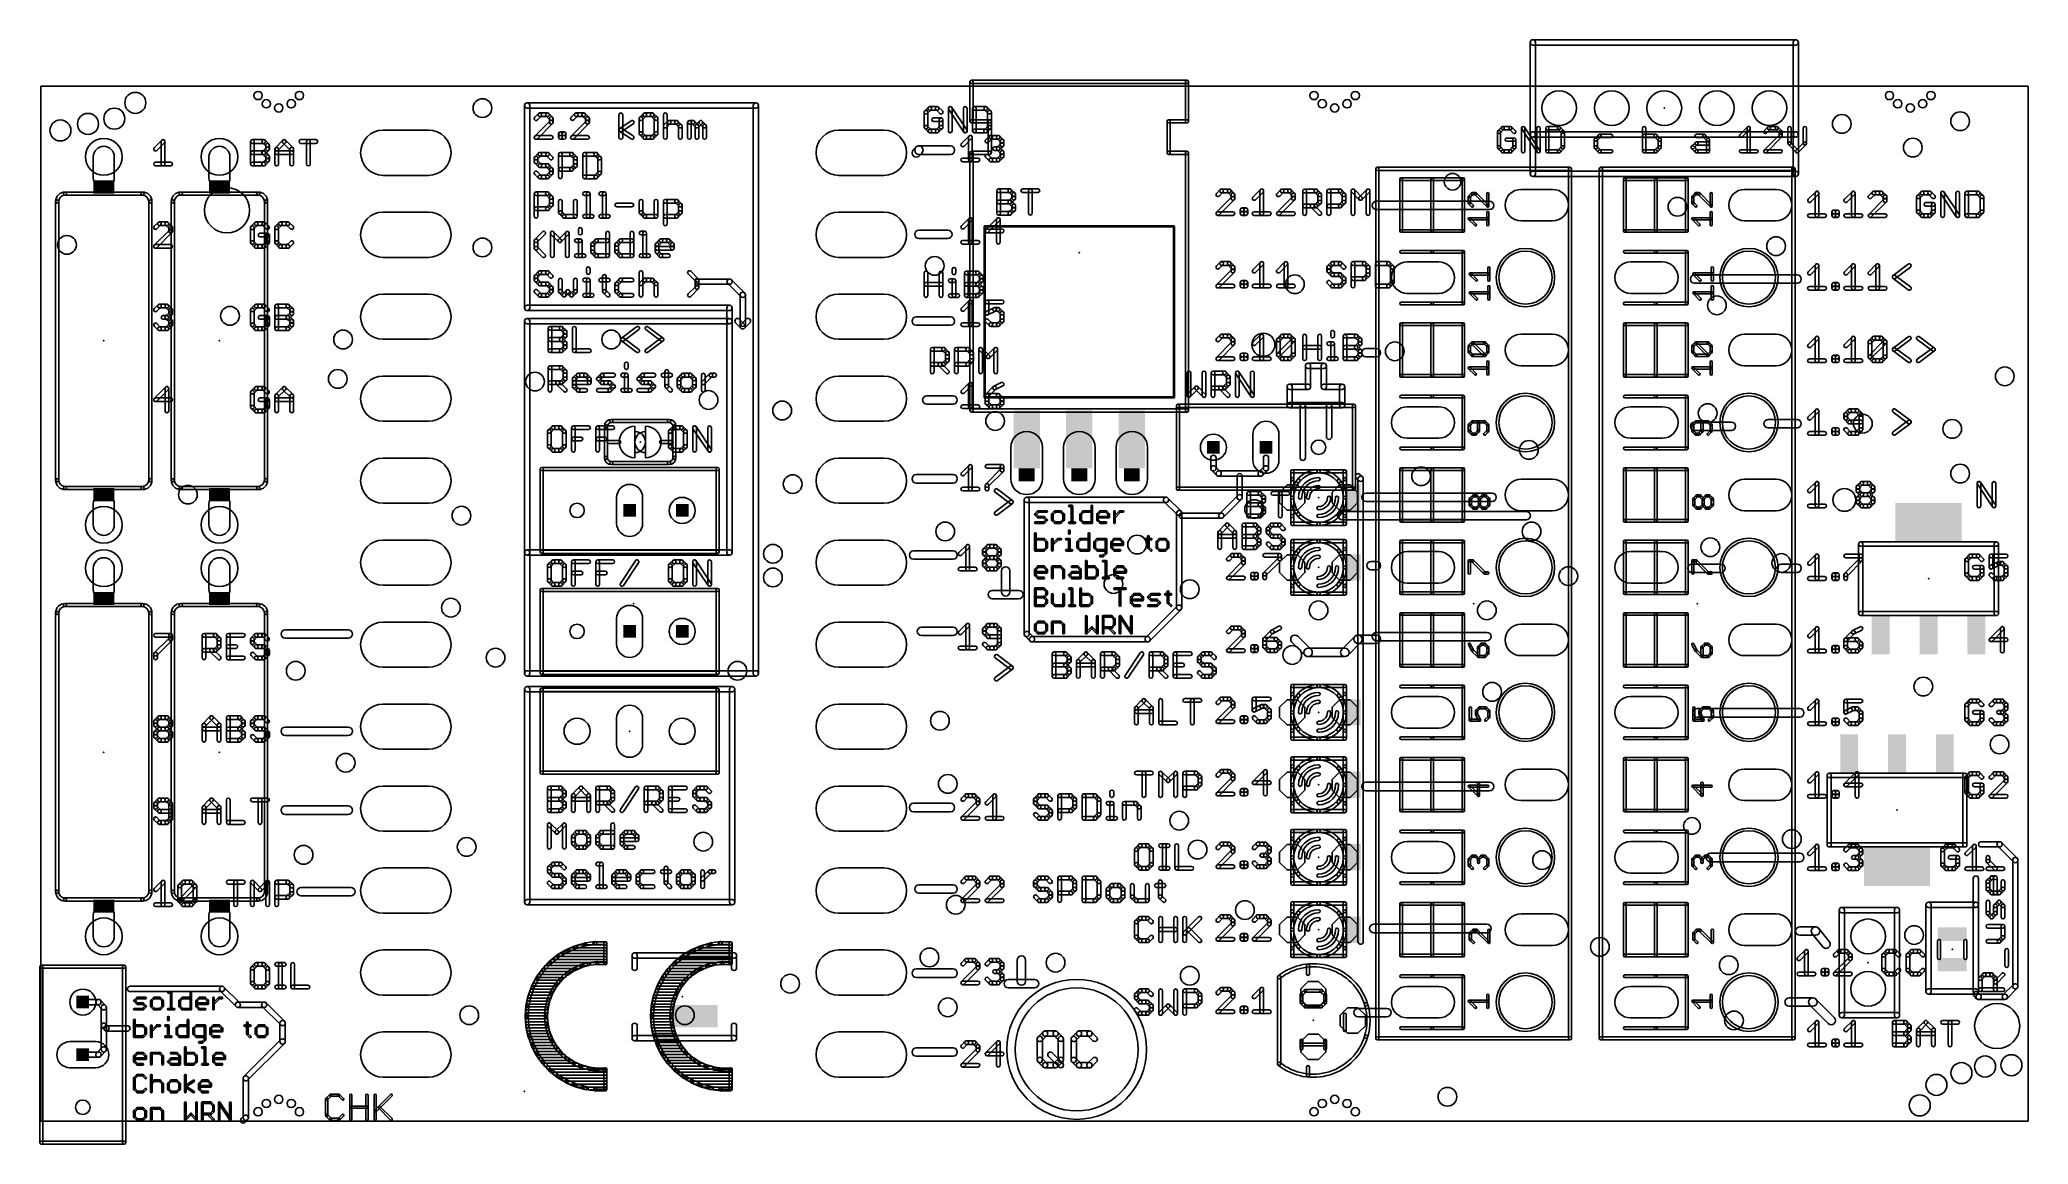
# Model space of a CAD drawing. Extents: x 0 to 96, y 1.4 to 54.7.
import ezdxf

# ---------------------------------------------------------------- set-up
doc = ezdxf.new("R2010")
doc.units = 0
for name, color, linetype in [('17', 178, 'CONTINUOUS'), ('18', 178, 'CONTINUOUS'), ('20', 178, 'CONTINUOUS'), ('21', 251, 'CONTINUOUS'), ('23', 178, 'CONTINUOUS'), ('25', 251, 'CONTINUOUS'), ('27', 251, 'CONTINUOUS'), ('51', 251, 'CONTINUOUS')]:
    doc.layers.add(name, color=color, linetype=linetype)

# ---------------------------------------------------------------- blocks, each defined once
blk = doc.blocks.new('LONGP100')
blk.add_lwpolyline([(-0.5, -0.5), (0.5, -0.5, 1), (0.5, 0.5), (-0.5, 0.5, 1)], format="xyb", close=True)
blk = doc.blocks.new('OCTAGONP')
blk.add_lwpolyline([(-0.5, -0.2071), (-0.5, 0.2071), (-0.2071, 0.5), (0.2071, 0.5), (0.5, 0.2071), (0.5, -0.2071), (0.2071, -0.5), (-0.2071, -0.5)], close=True)
blk = doc.blocks.new('RECT')
blk.add_solid([(-0.5, -0.5), (0.5, -0.5), (-0.5, 0.5), (0.5, 0.5)])
blk = doc.blocks.new('ROUNDP')
blk.add_circle((0, 0), 0.5)
blk = doc.blocks.new('ROUNDV')
blk.add_circle((0, 0), 0.5)

msp = doc.modelspace()

# ---------------------------------------------------------------- linework, layer by layer
at = {"layer": '20'}
for p, q in [((96, 52.5), (0, 52.5)), ((0, 52.5), (0, 2.5)), ((96, 2.5), (96, 52.5)), ((0, 2.5), (96, 2.5))]:
    msp.add_line(p, q, dxfattribs=at)
for centre, radius in [((4.572, 51.689), 0.508), ((10.5, 52.044), 0.2), ((12.5, 52.044), 0.2), ((61.5, 52.044), 0.2), ((63.5, 52.044), 0.2), ((89.3, 52.044), 0.2), ((91.3, 52.044), 0.2), ((2.286, 50.673), 0.508), ((3.556, 50.927), 0.508), ((10.9, 51.644), 0.2), ((11.5, 51.444), 0.2), ((12.1, 51.644), 0.2), ((61.9, 51.644), 0.2), ((62.5, 51.444), 0.2), ((63.1, 51.644), 0.2), ((89.7, 51.644), 0.2), ((90.3, 51.444), 0.2), ((90.9, 51.644), 0.2), ((0.9525, 50.3555), 0.508), ((9, 46.5), 1.0922), ((61.722, 35.052), 0.35), ((25.908, 32.004), 0.35), ((25.908, 26.162), 0.35), ((94.5, 7.1), 1.0922), ((92.7735, 4.826), 0.508), ((93.9165, 5.1435), 0.508), ((95.1865, 5.207), 0.508), ((91.567, 4.2545), 0.508), ((2.032, 3.175), 0.35), ((10.5, 2.956), 0.2), ((10.9, 3.356), 0.2), ((11.5, 3.556), 0.2), ((12.1, 3.356), 0.2), ((12.5, 2.956), 0.2), ((61.5, 2.956), 0.2), ((61.9, 3.356), 0.2), ((62.5, 3.556), 0.2), ((63.1, 3.356), 0.2), ((63.5, 2.956), 0.2), ((90.7605, 3.2655), 0.508)]:
    msp.add_circle(centre, radius, dxfattribs=at)
at = {"layer": '21'}
for points in [[(23.622, 41.783), (23.622, 51.562, 1), (23.368, 51.562), (23.368, 41.783, 1)], [(23.495, 51.435), (34.544, 51.435, 1), (34.544, 51.689), (23.495, 51.689, 1)], [(34.417, 51.562), (34.417, 24.13, 1), (34.671, 24.13), (34.671, 51.562, 1)], [(64.4888, 48.5), (64.4888, 6.5, 1), (64.6412, 6.5), (64.6412, 48.5, 1)], [(64.565, 48.4238), (73.865, 48.4238, 1), (73.865, 48.5762), (64.565, 48.5762, 1)], [(73.9412, 6.5), (73.9412, 48.5, 1), (73.7888, 48.5), (73.7888, 6.5, 1)], [(75.2838, 48.5), (75.2838, 6.5, 1), (75.4362, 6.5), (75.4362, 48.5, 1)], [(75.36, 48.4238), (84.66, 48.4238, 1), (84.66, 48.5762), (75.36, 48.5762, 1)], [(84.7362, 6.5), (84.7362, 48.5, 1), (84.5838, 48.5), (84.5838, 6.5, 1)], [(54.737, 45.7454), (45.593, 45.7454, 1), (45.593, 45.6946), (54.737, 45.6946, 1)], [(45.6184, 37.465), (45.6184, 45.72, 1), (45.5676, 45.72), (45.5676, 37.465, 1)], [(54.7116, 45.72), (54.7116, 37.465, 1), (54.7624, 37.465), (54.7624, 45.72, 1)], [(31.75, 42.926), (33.274, 42.926, 1), (33.274, 43.18), (31.75, 43.18, 1)], [(33.1842, 42.9632), (33.8192, 42.3282, 1), (33.9988, 42.5078), (33.3638, 43.1428, 1)], [(33.782, 42.418), (33.782, 41.021, 1), (34.036, 41.021), (34.036, 42.418, 1)], [(33.274, 41.91), (23.495, 41.91, 1), (23.495, 41.656), (33.274, 41.656, 1)], [(33.401, 41.148), (33.401, 41.783, 1), (33.147, 41.783), (33.147, 41.148, 1)], [(23.622, 29.972), (23.622, 41.148, 1), (23.368, 41.148), (23.368, 29.972, 1)], [(23.495, 41.021), (33.274, 41.021, 1), (33.274, 41.275), (23.495, 41.275, 1)], [(33.401, 29.972), (33.401, 41.148, 1), (33.147, 41.148), (33.147, 29.972, 1)], [(33.9988, 40.9838), (33.7448, 41.2378, 1), (33.5652, 41.0582), (33.8192, 40.8042, 1)], [(33.9988, 40.8042), (34.2528, 41.0582, 1), (34.0732, 41.2378), (33.8192, 40.9838, 1)], [(61.341, 37.973), (61.341, 38.989, 1), (61.087, 38.989), (61.087, 37.973, 1)], [(61.214, 38.862), (61.976, 38.862, 1), (61.976, 39.116), (61.214, 39.116, 1)], [(61.849, 38.989), (61.849, 37.973, 1), (62.103, 37.973), (62.103, 38.989, 1)], [(45.593, 37.4396), (54.737, 37.4396, 1), (54.737, 37.4904), (45.593, 37.4904, 1)], [(60.452, 37.084), (60.452, 37.973, 1), (60.198, 37.973), (60.198, 37.084, 1)], [(61.214, 38.1), (60.325, 38.1, 1), (60.325, 37.846), (61.214, 37.846, 1)], [(61.976, 37.846), (62.865, 37.846, 1), (62.865, 38.1), (61.976, 38.1, 1)], [(62.992, 37.084), (62.992, 37.973, 1), (62.738, 37.973), (62.738, 37.084, 1)], [(55.0082, 33.052), (55.0082, 37.052, 1), (54.8558, 37.052), (54.8558, 33.052, 1)], [(54.932, 36.9758), (63.432, 36.9758, 1), (63.432, 37.1282), (54.932, 37.1282, 1)], [(60.325, 36.957), (60.96, 36.957, 1), (60.96, 37.211), (60.325, 37.211, 1)], [(61.087, 34.544), (61.087, 37.084, 1), (60.833, 37.084), (60.833, 34.544, 1)], [(60.96, 36.957), (62.23, 36.957, 1), (62.23, 37.211), (60.96, 37.211, 1)], [(62.357, 35.56), (62.357, 37.084, 1), (62.103, 37.084), (62.103, 35.56, 1)], [(62.23, 36.957), (62.865, 36.957, 1), (62.865, 37.211), (62.23, 37.211, 1)], [(63.3558, 37.052), (63.3558, 33.052, 1), (63.5082, 33.052), (63.5082, 37.052, 1)], [(56.515, 34.544), (56.515, 34.036, 1), (56.769, 34.036), (56.769, 34.544, 1)], [(59.309, 34.036), (59.309, 34.544, 1), (59.055, 34.544), (59.055, 34.036, 1)], [(32.698, 34.0802), (24.198, 34.0802, 1), (24.198, 33.9278), (32.698, 33.9278, 1)], [(24.2742, 30.004), (24.2742, 34.004, 1), (24.1218, 34.004), (24.1218, 30.004, 1)], [(32.6218, 34.004), (32.6218, 30.004, 1), (32.7742, 30.004), (32.7742, 34.004, 1)], [(56.5522, 33.9462), (56.8062, 33.6922, 1), (56.9858, 33.8718), (56.7318, 34.1258, 1)], [(56.896, 33.655), (58.928, 33.655, 1), (58.928, 33.909), (56.896, 33.909, 1)], [(57.785, 33.655), (57.785, 32.639, 1), (58.039, 32.639), (58.039, 33.655, 1)], [(59.0178, 33.6922), (59.2718, 33.9462, 1), (59.0922, 34.1258), (58.8382, 33.8718, 1)], [(61.722, 33.9692), (60.452, 33.9692, 1), (60.452, 33.8168), (61.722, 33.8168, 1)], [(60.3758, 33.893), (60.3758, 33.512, 1), (60.5282, 33.512), (60.5282, 33.893, 1)], [(61.722, 33.8168, 1), (61.722, 33.9692, 0.2278), (60.6708, 33.464, 1), (60.7898, 33.3688, -0.2278)], [(62.992, 33.9692), (61.722, 33.9692, 1), (61.722, 33.8168), (62.992, 33.8168, 1)], [(62.6542, 33.3688, 1), (62.7732, 33.464, 0.2278), (61.722, 33.9692, 1), (61.722, 33.8168, -0.2278)], [(62.9158, 33.893), (62.9158, 33.512, 1), (63.0682, 33.512), (63.0682, 33.893, 1)], [(54.932, 32.9758), (63.432, 32.9758, 1), (63.432, 33.1282), (54.932, 33.1282, 1)], [(57.8222, 32.7288), (56.9332, 31.8398, 1), (57.1128, 31.6602), (58.0018, 32.5492, 1)], [(61.722, 32.1912, 1), (61.722, 32.0388, 0.4142), (62.3062, 32.623, 1), (62.1538, 32.623, -0.4142)], [(54.356, 32.639), (47.625, 32.639, 1), (47.625, 32.385), (54.356, 32.385, 1)], [(47.498, 32.512), (47.498, 26.035, 1), (47.752, 26.035), (47.752, 32.512, 1)], [(55.0808, 31.9668), (54.4458, 32.6018, 1), (54.2662, 32.4222), (54.9012, 31.7872, 1)], [(55.118, 27.305), (55.118, 31.877, 1), (54.864, 31.877), (54.864, 27.305, 1)], [(57.023, 31.877), (55.118, 31.877, 1), (55.118, 31.623), (57.023, 31.623, 1)], [(60.5282, 31.353), (60.5282, 31.734, 1), (60.3758, 31.734), (60.3758, 31.353, 1)], [(60.7898, 31.8772, 1), (60.6708, 31.782, 0.2278), (61.722, 31.2768, 1), (61.722, 31.4292, -0.2278)], [(61.722, 31.4292, 1), (61.722, 31.2768, 0.2278), (62.7732, 31.782, 1), (62.6542, 31.8772, -0.2278)], [(63.0682, 31.353), (63.0682, 31.734, 1), (62.9158, 31.734), (62.9158, 31.353, 1)], [(60.452, 31.2768), (61.722, 31.2768, 1), (61.722, 31.4292), (60.452, 31.4292, 1)], [(61.722, 31.2768), (62.992, 31.2768, 1), (62.992, 31.4292), (61.722, 31.4292, 1)], [(23.622, 24.13), (23.622, 29.972, 1), (23.368, 29.972), (23.368, 24.13, 1)], [(23.495, 29.845), (33.274, 29.845, 1), (33.274, 30.099), (23.495, 30.099, 1)], [(32.698, 30.0802), (24.198, 30.0802, 1), (24.198, 29.9278), (32.698, 29.9278, 1)], [(61.722, 30.5962), (60.452, 30.5962, 1), (60.452, 30.4438), (61.722, 30.4438, 1)], [(60.3758, 30.52), (60.3758, 30.139, 1), (60.5282, 30.139), (60.5282, 30.52, 1)], [(61.722, 30.4438, 1), (61.722, 30.5962, 0.2278), (60.6708, 30.091, 1), (60.7898, 29.9958, -0.2278)], [(62.992, 30.5962), (61.722, 30.5962, 1), (61.722, 30.4438), (62.992, 30.4438, 1)], [(62.6542, 29.9958, 1), (62.7732, 30.091, 0.2278), (61.722, 30.5962, 1), (61.722, 30.4438, -0.2278)], [(62.9158, 30.52), (62.9158, 30.139, 1), (63.0682, 30.139), (63.0682, 30.52, 1)], [(88.011, 27.024), (88.011, 30.38, 1), (87.8078, 30.38), (87.8078, 27.024, 1)], [(87.9094, 30.2784), (94.4626, 30.2784, 1), (94.4626, 30.4816), (87.9094, 30.4816, 1)], [(94.361, 30.38), (94.361, 27.024, 1), (94.5642, 27.024), (94.5642, 30.38, 1)], [(61.722, 28.8182, 1), (61.722, 28.6658, 0.4142), (62.3062, 29.25, 1), (62.1538, 29.25, -0.4142)], [(32.698, 28.2382), (24.198, 28.2382, 1), (24.198, 28.0858), (32.698, 28.0858, 1)], [(24.2742, 24.162), (24.2742, 28.162, 1), (24.1218, 28.162), (24.1218, 24.162, 1)], [(32.6218, 28.162), (32.6218, 24.162, 1), (32.7742, 24.162), (32.7742, 28.162, 1)], [(60.5282, 27.98), (60.5282, 28.361, 1), (60.3758, 28.361), (60.3758, 27.98, 1)], [(60.452, 27.9038), (61.722, 27.9038, 1), (61.722, 28.0562), (60.452, 28.0562, 1)], [(60.7898, 28.5042, 1), (60.6708, 28.409, 0.2278), (61.722, 27.9038, 1), (61.722, 28.0562, -0.2278)], [(61.722, 28.0562, 1), (61.722, 27.9038, 0.2278), (62.7732, 28.409, 1), (62.6542, 28.5042, -0.2278)], [(61.722, 27.9038), (62.992, 27.9038, 1), (62.992, 28.0562), (61.722, 28.0562, 1)], [(63.0682, 27.98), (63.0682, 28.361, 1), (62.9158, 28.361), (62.9158, 27.98, 1)], [(53.5568, 25.6912), (55.0808, 27.2152, 1), (54.9012, 27.3948), (53.3772, 25.8708, 1)], [(94.4626, 27.1256), (87.9094, 27.1256, 1), (87.9094, 26.9224), (94.4626, 26.9224, 1)], [(47.5352, 25.9452), (47.7892, 25.6912, 1), (47.9688, 25.8708), (47.7148, 26.1248, 1)], [(47.879, 25.654), (53.467, 25.654, 1), (53.467, 25.908), (47.879, 25.908, 1)], [(34.544, 24.257), (23.495, 24.257, 1), (23.495, 24.003), (34.544, 24.003, 1)], [(32.698, 24.2382), (24.198, 24.2382, 1), (24.198, 24.0858), (32.698, 24.0858, 1)], [(33.401, 23.495), (23.495, 23.495, 1), (23.495, 23.241), (33.401, 23.241, 1)], [(23.368, 23.368), (23.368, 13.081, 1), (23.622, 13.081), (23.622, 23.368, 1)], [(32.698, 23.4122), (24.198, 23.4122, 1), (24.198, 23.2598), (32.698, 23.2598, 1)], [(24.2742, 19.336), (24.2742, 23.336, 1), (24.1218, 23.336), (24.1218, 19.336, 1)], [(32.6218, 23.336), (32.6218, 19.336, 1), (32.7742, 19.336), (32.7742, 23.336, 1)], [(33.528, 13.081), (33.528, 23.368, 1), (33.274, 23.368), (33.274, 13.081, 1)], [(61.722, 23.5962), (60.452, 23.5962, 1), (60.452, 23.4438), (61.722, 23.4438, 1)], [(60.3758, 23.52), (60.3758, 23.139, 1), (60.5282, 23.139), (60.5282, 23.52, 1)], [(61.722, 23.4438, 1), (61.722, 23.5962, 0.2278), (60.6708, 23.091, 1), (60.7898, 22.9958, -0.2278)], [(62.992, 23.5962), (61.722, 23.5962, 1), (61.722, 23.4438), (62.992, 23.4438, 1)], [(62.6542, 22.9958, 1), (62.7732, 23.091, 0.2278), (61.722, 23.5962, 1), (61.722, 23.4438, -0.2278)], [(62.9158, 23.52), (62.9158, 23.139, 1), (63.0682, 23.139), (63.0682, 23.52, 1)], [(61.722, 21.8182, 1), (61.722, 21.6658, 0.4142), (62.3062, 22.25, 1), (62.1538, 22.25, -0.4142)], [(60.5282, 20.98), (60.5282, 21.361, 1), (60.3758, 21.361), (60.3758, 20.98, 1)], [(60.7898, 21.5042, 1), (60.6708, 21.409, 0.2278), (61.722, 20.9038, 1), (61.722, 21.0562, -0.2278)], [(61.722, 21.0562, 1), (61.722, 20.9038, 0.2278), (62.7732, 21.409, 1), (62.6542, 21.5042, -0.2278)], [(63.0682, 20.98), (63.0682, 21.361, 1), (62.9158, 21.361), (62.9158, 20.98, 1)], [(60.452, 20.9038), (61.722, 20.9038, 1), (61.722, 21.0562), (60.452, 21.0562, 1)], [(61.722, 20.9038), (62.992, 20.9038, 1), (62.992, 21.0562), (61.722, 21.0562, 1)], [(32.698, 19.4122), (24.198, 19.4122, 1), (24.198, 19.2598), (32.698, 19.2598, 1)], [(61.722, 20.0962), (60.452, 20.0962, 1), (60.452, 19.9438), (61.722, 19.9438, 1)], [(60.3758, 20.02), (60.3758, 19.639, 1), (60.5282, 19.639), (60.5282, 20.02, 1)], [(61.722, 19.9438, 1), (61.722, 20.0962, 0.2278), (60.6708, 19.591, 1), (60.7898, 19.4958, -0.2278)], [(62.992, 20.0962), (61.722, 20.0962, 1), (61.722, 19.9438), (62.992, 19.9438, 1)], [(62.6542, 19.4958, 1), (62.7732, 19.591, 0.2278), (61.722, 20.0962, 1), (61.722, 19.9438, -0.2278)], [(62.9158, 20.02), (62.9158, 19.639, 1), (63.0682, 19.639), (63.0682, 20.02, 1)], [(86.487, 15.848), (86.487, 19.204, 1), (86.2838, 19.204), (86.2838, 15.848, 1)], [(86.3854, 19.1024), (92.9386, 19.1024, 1), (92.9386, 19.3056), (86.3854, 19.3056, 1)], [(92.837, 19.204), (92.837, 15.848, 1), (93.0402, 15.848), (93.0402, 19.204, 1)], [(61.722, 18.3182, 1), (61.722, 18.1658, 0.4142), (62.3062, 18.75, 1), (62.1538, 18.75, -0.4142)], [(60.5282, 17.48), (60.5282, 17.861, 1), (60.3758, 17.861), (60.3758, 17.48, 1)], [(60.452, 17.4038), (61.722, 17.4038, 1), (61.722, 17.5562), (60.452, 17.5562, 1)], [(60.7898, 18.0042, 1), (60.6708, 17.909, 0.2278), (61.722, 17.4038, 1), (61.722, 17.5562, -0.2278)], [(61.722, 17.5562, 1), (61.722, 17.4038, 0.2278), (62.7732, 17.909, 1), (62.6542, 18.0042, -0.2278)], [(61.722, 17.4038), (62.992, 17.4038, 1), (62.992, 17.5562), (61.722, 17.5562, 1)], [(63.0682, 17.48), (63.0682, 17.861, 1), (62.9158, 17.861), (62.9158, 17.48, 1)], [(61.722, 16.5962), (60.452, 16.5962, 1), (60.452, 16.4438), (61.722, 16.4438, 1)], [(60.3758, 16.52), (60.3758, 16.139, 1), (60.5282, 16.139), (60.5282, 16.52, 1)], [(61.722, 16.4438, 1), (61.722, 16.5962, 0.2278), (60.6708, 16.091, 1), (60.7898, 15.9958, -0.2278)], [(62.992, 16.5962), (61.722, 16.5962, 1), (61.722, 16.4438), (62.992, 16.4438, 1)], [(62.6542, 15.9958, 1), (62.7732, 16.091, 0.2278), (61.722, 16.5962, 1), (61.722, 16.4438, -0.2278)], [(62.9158, 16.52), (62.9158, 16.139, 1), (63.0682, 16.139), (63.0682, 16.52, 1)], [(92.9386, 15.9496), (86.3854, 15.9496, 1), (86.3854, 15.7464), (92.9386, 15.7464, 1)], [(60.5282, 13.98), (60.5282, 14.361, 1), (60.3758, 14.361), (60.3758, 13.98, 1)], [(60.7898, 14.5042, 1), (60.6708, 14.409, 0.2278), (61.722, 13.9038, 1), (61.722, 14.0562, -0.2278)], [(61.722, 14.8182, 1), (61.722, 14.6658, 0.4142), (62.3062, 15.25, 1), (62.1538, 15.25, -0.4142)], [(61.722, 14.0562, 1), (61.722, 13.9038, 0.2278), (62.7732, 14.409, 1), (62.6542, 14.5042, -0.2278)], [(63.0682, 13.98), (63.0682, 14.361, 1), (62.9158, 14.361), (62.9158, 13.98, 1)], [(60.452, 13.9038), (61.722, 13.9038, 1), (61.722, 14.0562), (60.452, 14.0562, 1)], [(61.722, 13.9038), (62.992, 13.9038, 1), (62.992, 14.0562), (61.722, 14.0562, 1)], [(23.495, 12.954), (33.401, 12.954, 1), (33.401, 13.208), (23.495, 13.208, 1)], [(61.722, 13.0962), (60.452, 13.0962, 1), (60.452, 12.9438), (61.722, 12.9438, 1)], [(60.3758, 13.02), (60.3758, 12.639, 1), (60.5282, 12.639), (60.5282, 13.02, 1)], [(61.722, 12.9438, 1), (61.722, 13.0962, 0.2278), (60.6708, 12.591, 1), (60.7898, 12.4958, -0.2278)], [(62.992, 13.0962), (61.722, 13.0962, 1), (61.722, 12.9438), (62.992, 12.9438, 1)], [(62.6542, 12.4958, 1), (62.7732, 12.591, 0.2278), (61.722, 13.0962, 1), (61.722, 12.9438, -0.2278)], [(62.9158, 13.02), (62.9158, 12.639, 1), (63.0682, 12.639), (63.0682, 13.02, 1)], [(61.722, 11.3182, 1), (61.722, 11.1658, 0.4142), (62.3062, 11.75, 1), (62.1538, 11.75, -0.4142)], [(25.0178, 10.4074), (25.4325, 10.6577, 1), (25.3585, 10.7803), (24.9438, 10.53, 1)], [(25.0727, 10.4526), (27.272, 10.4526, 1), (27.272, 10.5958), (25.0727, 10.5958, 1)], [(25.3099, 10.5958), (27.272, 10.5958, 1), (27.272, 10.739), (25.3099, 10.739, 1)], [(25.4238, 10.6533), (25.8688, 10.8446, 1), (25.8122, 10.9761), (25.3672, 10.7848, 1)], [(25.6085, 10.739), (27.272, 10.739, 1), (27.272, 10.8822), (25.6085, 10.8822, 1)], [(25.8595, 10.8413), (26.3265, 10.97, 1), (26.2884, 11.1081), (25.8215, 10.9794, 1)], [(25.9982, 10.8822), (27.272, 10.8822, 1), (27.272, 11.0254), (25.9982, 11.0254, 1)], [(26.3169, 10.9681), (26.797, 11.0318, 1), (26.7782, 11.1737), (26.298, 11.11, 1)], [(26.7441, 11.0254), (27.272, 11.0254, 1), (27.272, 11.1686), (26.7441, 11.1686, 1)], [(26.7873, 11.0312), (27.2716, 11.0287, 1), (27.2724, 11.1719), (26.788, 11.1744, 1)], [(27.2004, 11.1003), (27.2004, 10.1333, 1), (27.3436, 10.1333), (27.3436, 11.1003, 1)], [(31.0708, 10.4074), (31.4855, 10.6577, 1), (31.4115, 10.7803), (30.9968, 10.53, 1)], [(31.1257, 10.4526), (33.325, 10.4526, 1), (33.325, 10.5958), (31.1257, 10.5958, 1)], [(31.3629, 10.5958), (33.325, 10.5958, 1), (33.325, 10.739), (31.3629, 10.739, 1)], [(31.4768, 10.6533), (31.9218, 10.8446, 1), (31.8652, 10.9761), (31.4202, 10.7848, 1)], [(31.6615, 10.739), (33.325, 10.739, 1), (33.325, 10.8822), (31.6615, 10.8822, 1)], [(31.9125, 10.8413), (32.3795, 10.97, 1), (32.3414, 11.1081), (31.8745, 10.9794, 1)], [(32.0512, 10.8822), (33.325, 10.8822, 1), (33.325, 11.0254), (32.0512, 11.0254, 1)], [(32.3699, 10.9681), (32.85, 11.0318, 1), (32.8312, 11.1737), (32.351, 11.11, 1)], [(32.7971, 11.0254), (33.325, 11.0254, 1), (33.325, 11.1686), (32.7971, 11.1686, 1)], [(32.8403, 11.0312), (33.3246, 11.0287, 1), (33.3254, 11.1719), (32.841, 11.1744, 1)], [(33.2534, 11.1003), (33.2534, 10.1333, 1), (33.3966, 10.1333), (33.3966, 11.1003, 1)], [(60.5282, 10.48), (60.5282, 10.861, 1), (60.3758, 10.861), (60.3758, 10.48, 1)], [(60.7898, 11.0042, 1), (60.6708, 10.909, 0.2278), (61.722, 10.4038, 1), (61.722, 10.5562, -0.2278)], [(61.722, 10.5562, 1), (61.722, 10.4038, 0.2278), (62.7732, 10.909, 1), (62.6542, 11.0042, -0.2278)], [(63.0682, 10.48), (63.0682, 10.861, 1), (62.9158, 10.861), (62.9158, 10.48, 1)], [(0.032, 9.8888), (4.032, 9.8888, 1), (4.032, 10.0412), (0.032, 10.0412, 1)], [(-0.0442, 9.965), (-0.0442, 1.465, 1), (0.1082, 1.465), (0.1082, 9.965, 1)], [(3.9558, 9.965), (3.9558, 1.465, 1), (4.1082, 1.465), (4.1082, 9.965, 1)], [(24.051, 9.3744), (24.3311, 9.7695, 1), (24.2143, 9.8524), (23.9342, 9.4572, 1)], [(24.1692, 9.5934), (25.4876, 9.5934, 1), (25.4876, 9.7366), (24.1692, 9.7366, 1)], [(24.2707, 9.7366), (25.708, 9.7366, 1), (25.708, 9.8798), (24.2707, 9.8798, 1)], [(24.3249, 9.7619), (24.6564, 10.1151, 1), (24.552, 10.2131), (24.2205, 9.8599, 1)], [(24.4045, 9.8798), (26.0081, 9.8798, 1), (26.0081, 10.023), (24.4045, 10.023, 1)], [(24.5389, 10.023), (26.4628, 10.023, 1), (26.4628, 10.1662), (24.5389, 10.1662, 1)], [(24.6492, 10.1085), (25.0258, 10.4131, 1), (24.9358, 10.5244), (24.5591, 10.2198, 1)], [(24.6953, 10.1662), (27.272, 10.1662, 1), (27.272, 10.3094), (24.6953, 10.3094, 1)], [(24.8723, 10.3094), (27.272, 10.3094, 1), (27.272, 10.4526), (24.8723, 10.4526, 1)], [(25.3702, 9.6731), (25.0765, 9.4106, 1), (25.1719, 9.3039), (25.4656, 9.5663, 1)], [(25.7092, 9.8944), (25.3789, 9.6798, 1), (25.4569, 9.5597), (25.7873, 9.7743, 1)], [(26.078, 10.0615), (25.7188, 9.8997, 1), (25.7777, 9.7691), (26.1368, 9.9309, 1)], [(26.468, 10.1703), (26.0883, 10.0652, 1), (26.1265, 9.9272), (26.5062, 10.0323, 1)], [(26.8699, 10.2185), (26.4787, 10.1724, 1), (26.4955, 10.0302), (26.8867, 10.0763, 1)], [(27.2746, 10.2049), (26.8809, 10.219, 1), (26.8758, 10.0758), (27.2694, 10.0617, 1)], [(30.104, 9.3744), (30.3841, 9.7695, 1), (30.2673, 9.8524), (29.9872, 9.4572, 1)], [(30.2222, 9.5934), (31.5406, 9.5934, 1), (31.5406, 9.7366), (30.2222, 9.7366, 1)], [(30.3237, 9.7366), (31.761, 9.7366, 1), (31.761, 9.8798), (30.3237, 9.8798, 1)], [(30.3779, 9.7619), (30.7094, 10.1151, 1), (30.605, 10.2131), (30.2735, 9.8599, 1)], [(30.4575, 9.8798), (32.0611, 9.8798, 1), (32.0611, 10.023), (30.4575, 10.023, 1)], [(30.5919, 10.023), (32.5158, 10.023, 1), (32.5158, 10.1662), (30.5919, 10.1662, 1)], [(30.7022, 10.1085), (31.0788, 10.4131, 1), (30.9888, 10.5244), (30.6121, 10.2198, 1)], [(30.7483, 10.1662), (33.325, 10.1662, 1), (33.325, 10.3094), (30.7483, 10.3094, 1)], [(30.9253, 10.3094), (33.325, 10.3094, 1), (33.325, 10.4526), (30.9253, 10.4526, 1)], [(31.4232, 9.6731), (31.1295, 9.4106, 1), (31.2249, 9.3039), (31.5186, 9.5663, 1)], [(31.7622, 9.8944), (31.4319, 9.6798, 1), (31.5099, 9.5597), (31.8403, 9.7743, 1)], [(32.131, 10.0615), (31.7718, 9.8997, 1), (31.8307, 9.7691), (32.1898, 9.9309, 1)], [(32.521, 10.1703), (32.1413, 10.0652, 1), (32.1795, 9.9272), (32.5592, 10.0323, 1)], [(32.9229, 10.2185), (32.5317, 10.1724, 1), (32.5485, 10.0302), (32.9397, 10.0763, 1)], [(33.3276, 10.2049), (32.9339, 10.219, 1), (32.9288, 10.0758), (33.3224, 10.0617, 1)], [(63.9437, 8.1298, 1), (64.0893, 8.1748, 0.5267), (59.7698, 9.5204, 1), (59.8642, 9.4008, -0.5267)], [(60.452, 10.4038), (61.722, 10.4038, 1), (61.722, 10.5562), (60.452, 10.5562, 1)], [(61.1378, 10.021), (61.1378, 9.62, 1), (61.2902, 9.62), (61.2902, 10.021, 1)], [(61.722, 10.4038), (62.992, 10.4038, 1), (62.992, 10.5562), (61.722, 10.5562, 1)], [(4.318, 8.763), (8.763, 8.763, 1), (8.763, 9.017), (4.318, 9.017, 1)], [(8.6732, 8.8002), (9.4352, 8.0382, 1), (9.6148, 8.2178), (8.8528, 8.9798, 1)], [(23.6738, 8.5058), (23.8365, 8.962, 1), (23.7016, 9.0101), (23.5389, 8.5539, 1)], [(23.6537, 8.591), (24.6521, 8.591, 1), (24.6521, 8.7342), (23.6537, 8.7342, 1)], [(23.7048, 8.7342), (24.7272, 8.7342, 1), (24.7272, 8.8774), (23.7048, 8.8774, 1)], [(23.7558, 8.8774), (24.8121, 8.8774, 1), (24.8121, 9.0206), (23.7558, 9.0206, 1)], [(23.8326, 8.953), (24.0561, 9.3827, 1), (23.9291, 9.4488), (23.7055, 9.0191, 1)], [(23.8243, 9.0206), (24.9061, 9.0206, 1), (24.9061, 9.1638), (23.8243, 9.1638, 1)], [(23.8987, 9.1638), (25.0239, 9.1638, 1), (25.0239, 9.307), (23.8987, 9.307, 1)], [(23.9732, 9.307), (25.1481, 9.307, 1), (25.1481, 9.4502), (23.9732, 9.4502, 1)], [(24.0677, 9.4502), (25.3083, 9.4502, 1), (25.3083, 9.5934), (24.0677, 9.5934, 1)], [(24.6064, 8.741), (24.4594, 8.3755, 1), (24.5922, 8.3221), (24.7393, 8.6875, 1)], [(24.8123, 9.0896), (24.6113, 8.7508, 1), (24.7344, 8.6777), (24.9354, 9.0165, 1)], [(25.0689, 9.4027), (24.8186, 9.0985, 1), (24.9292, 9.0076), (25.1795, 9.3117, 1)], [(29.7268, 8.5058), (29.8895, 8.962, 1), (29.7546, 9.0101), (29.5919, 8.5539, 1)], [(29.7067, 8.591), (30.7051, 8.591, 1), (30.7051, 8.7342), (29.7067, 8.7342, 1)], [(29.7578, 8.7342), (30.7802, 8.7342, 1), (30.7802, 8.8774), (29.7578, 8.8774, 1)], [(29.8088, 8.8774), (30.8651, 8.8774, 1), (30.8651, 9.0206), (29.8088, 9.0206, 1)], [(29.8856, 8.953), (30.1091, 9.3827, 1), (29.9821, 9.4488), (29.7585, 9.0191, 1)], [(29.8773, 9.0206), (30.9591, 9.0206, 1), (30.9591, 9.1638), (29.8773, 9.1638, 1)], [(29.9518, 9.1638), (31.0769, 9.1638, 1), (31.0769, 9.307), (29.9518, 9.307, 1)], [(30.0262, 9.307), (31.2011, 9.307, 1), (31.2011, 9.4502), (30.0262, 9.4502, 1)], [(30.1207, 9.4502), (31.3613, 9.4502, 1), (31.3613, 9.5934), (30.1207, 9.5934, 1)], [(30.6594, 8.741), (30.5124, 8.3755, 1), (30.6452, 8.3221), (30.7923, 8.6875, 1)], [(30.8653, 9.0896), (30.6643, 8.7508, 1), (30.7874, 8.6777), (30.9884, 9.0165, 1)], [(31.1219, 9.4027), (30.8716, 9.0985, 1), (30.9822, 9.0076), (31.2325, 9.3117, 1)], [(59.7408, 9.461), (59.7408, 5.271, 1), (59.8932, 5.271), (59.8932, 9.461, 1)], [(2.794, 8.382), (2.286, 8.382, 1), (2.286, 8.128), (2.794, 8.128, 1)], [(3.1378, 8.0908), (2.8838, 8.3448, 1), (2.7042, 8.1652), (2.9582, 7.9112, 1)], [(3.175, 7.112), (3.175, 8.001, 1), (2.921, 8.001), (2.921, 7.112, 1)], [(9.525, 8.001), (10.795, 8.001, 1), (10.795, 8.255), (9.525, 8.255, 1)], [(10.7052, 8.0382), (11.5942, 7.1492, 1), (11.7738, 7.3288), (10.8848, 8.2178, 1)], [(23.5458, 7.5675), (23.5789, 8.0507, 1), (23.436, 8.0605), (23.4029, 7.5773, 1)], [(23.4803, 7.5886), (24.4128, 7.5886, 1), (24.4128, 7.7318), (23.4803, 7.7318, 1)], [(23.4902, 7.7318), (24.4238, 7.7318, 1), (24.4238, 7.875), (23.4902, 7.875, 1)], [(23.5, 7.875), (24.4348, 7.875, 1), (24.4348, 8.0182), (23.5, 8.0182, 1)], [(23.5776, 8.041), (23.6764, 8.5152, 1), (23.5363, 8.5444), (23.4374, 8.0703, 1)], [(23.5146, 8.0182), (24.4653, 8.0182, 1), (24.4653, 8.1614), (23.5146, 8.1614, 1)], [(23.5445, 8.1614), (24.4987, 8.1614, 1), (24.4987, 8.3046), (23.5445, 8.3046, 1)], [(23.5743, 8.3046), (24.5368, 8.3046, 1), (24.5368, 8.4478), (23.5743, 8.4478, 1)], [(23.6042, 8.4478), (24.5944, 8.4478, 1), (24.5944, 8.591), (23.6042, 8.591, 1)], [(24.3648, 7.9707), (24.3347, 7.5779, 1), (24.4775, 7.5669), (24.5076, 7.9597, 1)], [(24.4561, 8.3651), (24.3665, 7.9815, 1), (24.5059, 7.9489), (24.5955, 8.3325, 1)], [(29.5988, 7.5675), (29.6319, 8.0507, 1), (29.489, 8.0605), (29.4559, 7.5773, 1)], [(29.5333, 7.5886), (30.4658, 7.5886, 1), (30.4658, 7.7318), (29.5333, 7.7318, 1)], [(29.5432, 7.7318), (30.4768, 7.7318, 1), (30.4768, 7.875), (29.5432, 7.875, 1)], [(29.553, 7.875), (30.4878, 7.875, 1), (30.4878, 8.0182), (29.553, 8.0182, 1)], [(29.6306, 8.041), (29.7294, 8.5152, 1), (29.5893, 8.5444), (29.4904, 8.0703, 1)], [(29.5676, 8.0182), (30.5183, 8.0182, 1), (30.5183, 8.1614), (29.5676, 8.1614, 1)], [(29.5975, 8.1614), (30.5517, 8.1614, 1), (30.5517, 8.3046), (29.5975, 8.3046, 1)], [(29.6273, 8.3046), (30.5898, 8.3046, 1), (30.5898, 8.4478), (29.6273, 8.4478, 1)], [(29.6572, 8.4478), (30.6474, 8.4478, 1), (30.6474, 8.591), (29.6572, 8.591, 1)], [(30.4178, 7.9707), (30.3877, 7.5779, 1), (30.5305, 7.5669), (30.5606, 7.9597, 1)], [(30.5091, 8.3651), (30.4195, 7.9815, 1), (30.5589, 7.9489), (30.6485, 8.3325, 1)], [(3.175, 5.969), (3.175, 7.112, 1), (2.921, 7.112), (2.921, 5.969, 1)], [(3.2648, 7.0748), (3.1378, 7.2018, 1), (2.9582, 7.0222), (3.0852, 6.8952, 1)], [(4.191, 7.112), (3.175, 7.112, 1), (3.175, 6.858), (4.191, 6.858, 1)], [(11.557, 7.239), (11.557, 6.35, 1), (11.811, 6.35), (11.811, 7.239, 1)], [(23.5789, 7.0941), (23.5458, 7.5773, 1), (23.4029, 7.5675), (23.436, 7.0843, 1)], [(23.4781, 7.4454), (24.4103, 7.4454, 1), (24.4103, 7.5886), (23.4781, 7.5886, 1)], [(23.488, 7.3022), (24.4213, 7.3022, 1), (24.4213, 7.4454), (23.488, 7.4454, 1)], [(23.4978, 7.159), (24.4323, 7.159, 1), (24.4323, 7.3022), (23.4978, 7.3022, 1)], [(23.6764, 6.6296), (23.5776, 7.1038, 1), (23.4374, 7.0745), (23.5363, 6.6004, 1)], [(23.5079, 7.0158), (24.4577, 7.0158, 1), (24.4577, 7.159), (23.5079, 7.159, 1)], [(23.5377, 6.8726), (24.4912, 6.8726, 1), (24.4912, 7.0158), (23.5377, 7.0158, 1)], [(23.5676, 6.7294), (24.5246, 6.7294, 1), (24.5246, 6.8726), (23.5676, 6.8726, 1)], [(23.5974, 6.5862), (24.5814, 6.5862, 1), (24.5814, 6.7294), (23.5974, 6.7294, 1)], [(24.3347, 7.5669), (24.3648, 7.1741, 1), (24.5076, 7.1851), (24.4775, 7.5779, 1)], [(24.3665, 7.1633), (24.4561, 6.7797, 1), (24.5955, 6.8123), (24.5059, 7.1959, 1)], [(24.4594, 6.7693), (24.6064, 6.4038, 1), (24.7393, 6.4573), (24.5922, 6.8227, 1)], [(29.6319, 7.0941), (29.5988, 7.5773, 1), (29.4559, 7.5675), (29.489, 7.0843, 1)], [(29.5311, 7.4454), (30.4633, 7.4454, 1), (30.4633, 7.5886), (29.5311, 7.5886, 1)], [(29.541, 7.3022), (30.4743, 7.3022, 1), (30.4743, 7.4454), (29.541, 7.4454, 1)], [(29.5508, 7.159), (30.4853, 7.159, 1), (30.4853, 7.3022), (29.5508, 7.3022, 1)], [(29.7294, 6.6296), (29.6306, 7.1038, 1), (29.4904, 7.0745), (29.5893, 6.6004, 1)], [(29.5609, 7.0158), (30.5107, 7.0158, 1), (30.5107, 7.159), (29.5609, 7.159, 1)], [(29.5907, 6.8726), (30.5442, 6.8726, 1), (30.5442, 7.0158), (29.5907, 7.0158, 1)], [(29.6206, 6.7294), (30.5776, 6.7294, 1), (30.5776, 6.8726), (29.6206, 6.8726, 1)], [(29.6504, 6.5862), (30.6344, 6.5862, 1), (30.6344, 6.7294), (29.6504, 6.7294, 1)], [(30.3877, 7.5669), (30.4178, 7.1741, 1), (30.5606, 7.1851), (30.5305, 7.5779, 1)], [(30.4195, 7.1633), (30.5091, 6.7797, 1), (30.6485, 6.8123), (30.5589, 7.1959, 1)], [(30.5124, 6.7693), (30.6594, 6.4038, 1), (30.7923, 6.4573), (30.6452, 6.8227, 1)], [(48.3498, 6.3883), (48.604, 6.6425, 1), (48.4244, 6.8221), (48.1702, 6.5679, 1)], [(48.5142, 6.6053), (49.0227, 6.6053, 1), (49.0227, 6.8593), (48.5142, 6.8593, 1)], [(48.9328, 6.6425), (49.1871, 6.3883, 1), (49.3667, 6.5679), (49.1125, 6.8221, 1)], [(50.0616, 6.8221), (49.8074, 6.5679, 1), (49.987, 6.3883), (50.2412, 6.6425, 1)], [(50.6598, 6.8593), (50.1514, 6.8593, 1), (50.1514, 6.6053), (50.6598, 6.6053, 1)], [(51.0038, 6.5679), (50.7496, 6.8221, 1), (50.57, 6.6425), (50.8242, 6.3883, 1)], [(2.286, 5.588), (2.794, 5.588, 1), (2.794, 5.842), (2.286, 5.842, 1)], [(2.8838, 5.6252), (3.1378, 5.8792, 1), (2.9582, 6.0588), (2.7042, 5.8048, 1)], [(11.5942, 6.4398), (9.8162, 4.6618, 1), (9.9958, 4.4822), (11.7738, 6.2602, 1)], [(23.8365, 6.1828), (23.6738, 6.639, 1), (23.5389, 6.5909), (23.7016, 6.1347, 1)], [(23.6421, 6.443), (24.639, 6.443, 1), (24.639, 6.5862), (23.6421, 6.5862, 1)], [(23.6932, 6.2998), (24.7079, 6.2998, 1), (24.7079, 6.443), (23.6932, 6.443, 1)], [(23.7443, 6.1566), (24.7929, 6.1566, 1), (24.7929, 6.2998), (23.7443, 6.2998, 1)], [(24.0561, 5.7621), (23.8326, 6.1918, 1), (23.7055, 6.1257), (23.9291, 5.696, 1)], [(23.8074, 6.0134), (24.8794, 6.0134, 1), (24.8794, 6.1566), (23.8074, 6.1566, 1)], [(23.8819, 5.8702), (24.9973, 5.8702, 1), (24.9973, 6.0134), (23.8819, 6.0134, 1)], [(23.9564, 5.727), (25.1151, 5.727, 1), (25.1151, 5.8702), (23.9564, 5.8702, 1)], [(24.3311, 5.3753), (24.051, 5.7704, 1), (23.9342, 5.6876), (24.2143, 5.2924, 1)], [(24.6113, 6.394), (24.8123, 6.0552, 1), (24.9354, 6.1283), (24.7344, 6.4671, 1)], [(24.8186, 6.0463), (25.0689, 5.7421, 1), (25.1795, 5.8331), (24.9292, 6.1372, 1)], [(25.0765, 5.7342), (25.3702, 5.4717, 1), (25.4656, 5.5785), (25.1719, 5.8409, 1)], [(29.8895, 6.1828), (29.7268, 6.639, 1), (29.5919, 6.5909), (29.7546, 6.1347, 1)], [(29.6951, 6.443), (30.692, 6.443, 1), (30.692, 6.5862), (29.6951, 6.5862, 1)], [(29.7462, 6.2998), (30.7609, 6.2998, 1), (30.7609, 6.443), (29.7462, 6.443, 1)], [(29.7973, 6.1566), (30.8459, 6.1566, 1), (30.8459, 6.2998), (29.7973, 6.2998, 1)], [(30.1091, 5.7621), (29.8856, 6.1918, 1), (29.7585, 6.1257), (29.9821, 5.696, 1)], [(29.8604, 6.0134), (30.9324, 6.0134, 1), (30.9324, 6.1566), (29.8604, 6.1566, 1)], [(29.9349, 5.8702), (31.0503, 5.8702, 1), (31.0503, 6.0134), (29.9349, 6.0134, 1)], [(30.0094, 5.727), (31.1681, 5.727, 1), (31.1681, 5.8702), (30.0094, 5.8702, 1)], [(30.3841, 5.3753), (30.104, 5.7704, 1), (29.9872, 5.6876), (30.2673, 5.2924, 1)], [(30.6643, 6.394), (30.8653, 6.0552, 1), (30.9884, 6.1283), (30.7874, 6.4671, 1)], [(30.8716, 6.0463), (31.1219, 5.7421, 1), (31.2325, 5.8331), (30.9822, 6.1372, 1)], [(31.1295, 5.7342), (31.4232, 5.4717, 1), (31.5186, 5.5785), (31.2249, 5.8409, 1)], [(48.387, 5.4612), (48.387, 6.4781, 1), (48.133, 6.4781), (48.133, 5.4612, 1)], [(48.6786, 5.6256), (49.1871, 5.1172, 1), (49.3667, 5.2968), (48.8582, 5.8052, 1)], [(49.1499, 6.4781), (49.1499, 5.4612, 1), (49.4039, 5.4612), (49.4039, 6.4781, 1)], [(49.7702, 6.4781), (49.7702, 5.4612, 1), (50.0242, 5.4612), (50.0242, 6.4781, 1)], [(59.8642, 5.3308, 1), (59.7698, 5.2112, 0.5267), (64.0892, 6.5567, 1), (63.9436, 6.6017, -0.5267)], [(73.865, 6.5762), (64.565, 6.5762, 1), (64.565, 6.4238), (73.865, 6.4238, 1)], [(84.66, 6.5762), (75.36, 6.5762, 1), (75.36, 6.4238), (84.66, 6.4238, 1)], [(24.0448, 5.5838), (25.2721, 5.5838, 1), (25.2721, 5.727), (24.0448, 5.727, 1)], [(24.1463, 5.4406), (25.4377, 5.4406, 1), (25.4377, 5.5838), (24.1463, 5.5838, 1)], [(24.2478, 5.2974), (25.6581, 5.2974, 1), (25.6581, 5.4406), (24.2478, 5.4406, 1)], [(24.6564, 5.0297), (24.3249, 5.3829, 1), (24.2205, 5.2849), (24.552, 4.9317, 1)], [(24.3741, 5.1542), (25.9361, 5.1542, 1), (25.9361, 5.2974), (24.3741, 5.2974, 1)], [(24.5085, 5.011), (26.3458, 5.011, 1), (26.3458, 5.1542), (24.5085, 5.1542, 1)], [(25.0258, 4.7317), (24.6492, 5.0363, 1), (24.5591, 4.925), (24.9358, 4.6204, 1)], [(24.6552, 4.8678), (27.272, 4.8678, 1), (27.272, 5.011), (24.6552, 5.011, 1)], [(24.8323, 4.7246), (27.272, 4.7246, 1), (27.272, 4.8678), (24.8323, 4.8678, 1)], [(25.3789, 5.465), (25.7092, 5.2504, 1), (25.7873, 5.3705), (25.4569, 5.5851, 1)], [(25.7188, 5.2451), (26.078, 5.0833, 1), (26.1368, 5.2139), (25.7777, 5.3757, 1)], [(26.0883, 5.0796), (26.468, 4.9745, 1), (26.5062, 5.1125), (26.1265, 5.2176, 1)], [(26.4787, 4.9724), (26.8699, 4.9263, 1), (26.8867, 5.0685), (26.4955, 5.1146, 1)], [(26.8809, 4.9258), (27.2746, 4.9399, 1), (27.2694, 5.0831), (26.8758, 5.069, 1)], [(27.2004, 5.0115), (27.2004, 4.0445, 1), (27.3436, 4.0445), (27.3436, 5.0115, 1)], [(30.0978, 5.5838), (31.3251, 5.5838, 1), (31.3251, 5.727), (30.0978, 5.727, 1)], [(30.1993, 5.4406), (31.4907, 5.4406, 1), (31.4907, 5.5838), (30.1993, 5.5838, 1)], [(30.3008, 5.2974), (31.7111, 5.2974, 1), (31.7111, 5.4406), (30.3008, 5.4406, 1)], [(30.7094, 5.0297), (30.3779, 5.3829, 1), (30.2735, 5.2849), (30.605, 4.9317, 1)], [(30.4271, 5.1542), (31.9891, 5.1542, 1), (31.9891, 5.2974), (30.4271, 5.2974, 1)], [(30.5615, 5.011), (32.3988, 5.011, 1), (32.3988, 5.1542), (30.5615, 5.1542, 1)], [(31.0788, 4.7317), (30.7022, 5.0363, 1), (30.6121, 4.925), (30.9888, 4.6204, 1)], [(30.7082, 4.8678), (33.325, 4.8678, 1), (33.325, 5.011), (30.7082, 5.011, 1)], [(30.8853, 4.7246), (33.325, 4.7246, 1), (33.325, 4.8678), (30.8853, 4.8678, 1)], [(31.4319, 5.465), (31.7622, 5.2504, 1), (31.8403, 5.3705), (31.5099, 5.5851, 1)], [(31.7718, 5.2451), (32.131, 5.0833, 1), (32.1898, 5.2139), (31.8307, 5.3757, 1)], [(32.1413, 5.0796), (32.521, 4.9745, 1), (32.5592, 5.1125), (32.1795, 5.2176, 1)], [(32.5317, 4.9724), (32.9229, 4.9263, 1), (32.9397, 5.0685), (32.5485, 5.1146, 1)], [(32.9339, 4.9258), (33.3276, 4.9399, 1), (33.3224, 5.0831), (32.9288, 5.069, 1)], [(33.2534, 5.0115), (33.2534, 4.0445, 1), (33.3966, 4.0445), (33.3966, 5.0115, 1)], [(48.604, 5.2968), (48.3498, 5.551, 1), (48.1702, 5.3714), (48.4244, 5.1172, 1)], [(49.0227, 5.334), (48.5142, 5.334, 1), (48.5142, 5.08), (49.0227, 5.08, 1)], [(49.1871, 5.551), (48.9328, 5.2968, 1), (49.1125, 5.1172), (49.3667, 5.3714, 1)], [(49.8074, 5.3714), (50.0616, 5.1172, 1), (50.2412, 5.2968), (49.987, 5.551, 1)], [(50.1514, 5.08), (50.6598, 5.08, 1), (50.6598, 5.334), (50.1514, 5.334, 1)], [(50.7496, 5.1172), (51.0038, 5.3714, 1), (50.8242, 5.551), (50.57, 5.2968, 1)], [(61.1378, 5.112), (61.1378, 4.711, 1), (61.2902, 4.711), (61.2902, 5.112, 1)], [(9.779, 4.572), (9.779, 2.667, 1), (10.033, 2.667), (10.033, 4.572, 1)], [(25.4325, 4.4871), (25.0178, 4.7374, 1), (24.9438, 4.6148), (25.3585, 4.3645, 1)], [(25.019, 4.5814), (27.272, 4.5814, 1), (27.272, 4.7246), (25.019, 4.7246, 1)], [(25.2563, 4.4382), (27.272, 4.4382, 1), (27.272, 4.5814), (25.2563, 4.5814, 1)], [(25.8688, 4.3002), (25.4238, 4.4915, 1), (25.3672, 4.36), (25.8122, 4.1687, 1)], [(25.5331, 4.295), (27.272, 4.295, 1), (27.272, 4.4382), (25.5331, 4.4382, 1)], [(26.3265, 4.1748), (25.8595, 4.3035, 1), (25.8215, 4.1654), (26.2884, 4.0367, 1)], [(25.8806, 4.1518), (27.272, 4.1518, 1), (27.272, 4.295), (25.8806, 4.295, 1)], [(26.797, 4.113), (26.3169, 4.1767, 1), (26.298, 4.0348), (26.7782, 3.9711, 1)], [(26.5, 4.0086), (27.272, 4.0086, 1), (27.272, 4.1518), (26.5, 4.1518, 1)], [(27.2716, 4.1161), (26.7873, 4.1136, 1), (26.788, 3.9704), (27.2724, 3.9729, 1)], [(31.4855, 4.4871), (31.0708, 4.7374, 1), (30.9968, 4.6148), (31.4115, 4.3645, 1)], [(31.072, 4.5814), (33.325, 4.5814, 1), (33.325, 4.7246), (31.072, 4.7246, 1)], [(31.3093, 4.4382), (33.325, 4.4382, 1), (33.325, 4.5814), (31.3093, 4.5814, 1)], [(31.9218, 4.3002), (31.4768, 4.4915, 1), (31.4202, 4.36), (31.8652, 4.1687, 1)], [(31.5861, 4.295), (33.325, 4.295, 1), (33.325, 4.4382), (31.5861, 4.4382, 1)], [(32.3795, 4.1748), (31.9125, 4.3035, 1), (31.8745, 4.1654), (32.3414, 4.0367, 1)], [(31.9336, 4.1518), (33.325, 4.1518, 1), (33.325, 4.295), (31.9336, 4.295, 1)], [(32.85, 4.113), (32.3699, 4.1767, 1), (32.351, 4.0348), (32.8312, 3.9711, 1)], [(32.553, 4.0086), (33.325, 4.0086, 1), (33.325, 4.1518), (32.553, 4.1518, 1)], [(33.3246, 4.1161), (32.8403, 4.1136, 1), (32.841, 3.9704), (33.3254, 3.9729, 1)], [(9.8162, 2.7568), (9.6892, 2.6298, 1), (9.8688, 2.4502), (9.9958, 2.5772, 1)], [(4.032, 1.5412), (0.032, 1.5412, 1), (0.032, 1.3888), (4.032, 1.3888, 1)]]:
    msp.add_lwpolyline(points, format="xyb", close=True, dxfattribs=at)
for radius in [3.3782, 2.9718]:
    msp.add_circle((50.038, 5.969), radius, dxfattribs=at)
at = {"layer": '23'}
for p in [(78.4225, 51.435), (50.165, 44.45), (3.048, 40.1955), (8.636, 40.1955), (28.956, 35.306), (59.182, 35.052), (28.448, 32.004), (61.722, 32.623), (61.722, 29.25), (91.186, 28.702), (28.635, 27.5), (69.215, 27.5), (80.01, 27.5), (28.448, 26.162), (61.722, 22.25), (28.448, 21.336), (3.048, 20.32), (8.636, 20.32), (61.722, 18.75), (89.662, 17.526), (61.722, 15.25), (61.722, 11.75), (92.329, 10.795), (88.265, 10.16), (30.988, 8.509), (61.468, 7.366), (2.032, 5.715), (23.368, 3.937)]:
    msp.add_point(p, dxfattribs=at)
at = {"layer": '25'}
for points in [[(42.8802, 51.4861), (42.698, 51.3039, 1), (42.8238, 51.1782), (43.0059, 51.3604, 1)], [(42.672, 51.241), (42.672, 50.5123, 1), (42.8498, 50.5123), (42.8498, 51.241, 1)], [(43.3075, 51.5121), (42.9431, 51.5121, 1), (42.9431, 51.3343), (43.3075, 51.3343, 1)], [(43.4897, 50.9656), (43.1253, 50.9656, 1), (43.1253, 50.7878), (43.4897, 50.7878, 1)], [(43.5525, 51.3039), (43.3703, 51.4861, 1), (43.2446, 51.3604), (43.4268, 51.1782, 1)], [(43.5786, 50.5123), (43.5786, 50.8767, 1), (43.4008, 50.8767), (43.4008, 50.5123, 1)], [(44.0192, 50.3301), (44.0192, 51.4232, 1), (43.8414, 51.4232), (43.8414, 50.3301, 1)], [(43.8563, 51.3739), (44.5851, 50.2808, 1), (44.733, 50.3794), (44.0043, 51.4725, 1)], [(44.748, 50.3301), (44.748, 51.4232, 1), (44.5701, 51.4232), (44.5701, 50.3301, 1)], [(45.0108, 51.4232), (45.0108, 50.3301, 1), (45.1886, 50.3301), (45.1886, 51.4232, 1)], [(45.6463, 51.5121), (45.0997, 51.5121, 1), (45.0997, 51.3343), (45.6463, 51.3343, 1)], [(45.8913, 51.3039), (45.7091, 51.4861, 1), (45.5834, 51.3604), (45.7656, 51.1782, 1)], [(45.9173, 50.5123), (45.9173, 51.241, 1), (45.7395, 51.241), (45.7395, 50.5123, 1)], [(42.698, 50.4494), (42.8802, 50.2672, 1), (43.0059, 50.393), (42.8238, 50.5751, 1)], [(42.9431, 50.2412), (43.3075, 50.2412, 1), (43.3075, 50.419), (42.9431, 50.419, 1)], [(43.3703, 50.2672), (43.5525, 50.4494, 1), (43.4268, 50.5751), (43.2446, 50.393, 1)], [(44.6018, 49.599), (44.9661, 49.9634, 1), (44.8404, 50.0891), (44.476, 49.7247, 1)], [(44.8144, 50.0262), (44.8144, 48.9331, 1), (44.9922, 48.9331), (44.9922, 50.0262, 1)], [(45.0997, 50.2412), (45.6463, 50.2412, 1), (45.6463, 50.419), (45.0997, 50.419, 1)], [(45.7091, 50.2672), (45.8913, 50.4494, 1), (45.7656, 50.5751), (45.5834, 50.393, 1)], [(45.7712, 49.7812), (45.9533, 49.9634, 1), (45.8276, 50.0891), (45.6454, 49.9069, 1)], [(45.8905, 49.9373), (46.2549, 49.9373, 1), (46.2549, 50.1151), (45.8905, 50.1151, 1)], [(46.192, 49.9634), (46.3742, 49.7812, 1), (46.4999, 49.9069), (46.3177, 50.0891, 1)], [(70.5667, 50.5246), (70.3803, 50.3382, 1), (70.4881, 50.2304), (70.6745, 50.4169, 1)], [(70.358, 50.2843), (70.358, 49.5386, 1), (70.5104, 49.5386), (70.5104, 50.2843, 1)], [(70.9935, 50.547), (70.6206, 50.547, 1), (70.6206, 50.3946), (70.9935, 50.3946, 1)], [(71.1799, 49.9877), (70.8071, 49.9877, 1), (70.8071, 49.8353), (71.1799, 49.8353, 1)], [(71.2338, 50.3382), (71.0474, 50.5246, 1), (70.9396, 50.4169), (71.126, 50.2304, 1)], [(71.2561, 49.5386), (71.2561, 49.9115, 1), (71.1037, 49.9115), (71.1037, 49.5386, 1)], [(71.6798, 49.3522), (71.6798, 50.4708, 1), (71.5274, 50.4708), (71.5274, 49.3522, 1)], [(71.5402, 50.4285), (72.2859, 49.3099, 1), (72.4127, 49.3945), (71.667, 50.513, 1)], [(72.4255, 49.3522), (72.4255, 50.4708, 1), (72.2731, 50.4708), (72.2731, 49.3522, 1)], [(72.6968, 50.4708), (72.6968, 49.3522, 1), (72.8492, 49.3522), (72.8492, 50.4708, 1)], [(73.3323, 50.547), (72.773, 50.547, 1), (72.773, 50.3946), (73.3323, 50.3946, 1)], [(73.5726, 50.3382), (73.3861, 50.5246, 1), (73.2784, 50.4169), (73.4648, 50.2304, 1)], [(73.5949, 49.5386), (73.5949, 50.2843, 1), (73.4425, 50.2843), (73.4425, 49.5386, 1)], [(75.2443, 50.1518), (75.0579, 49.9654, 1), (75.1657, 49.8576), (75.3521, 50.044, 1)], [(75.0356, 49.9115), (75.0356, 49.5386, 1), (75.188, 49.5386), (75.188, 49.9115, 1)], [(75.8575, 50.1741), (75.2982, 50.1741, 1), (75.2982, 50.0217), (75.8575, 50.0217, 1)], [(77.3744, 50.4708), (77.3744, 49.3522, 1), (77.5268, 49.3522), (77.5268, 50.4708, 1)], [(78.0099, 50.1741), (77.4506, 50.1741, 1), (77.4506, 50.0217), (78.0099, 50.0217, 1)], [(78.2502, 49.9654), (78.0637, 50.1518, 1), (77.956, 50.044), (78.1424, 49.8576, 1)], [(78.2725, 49.5386), (78.2725, 49.9115, 1), (78.1201, 49.9115), (78.1201, 49.5386, 1)], [(79.9758, 50.0217), (80.3487, 50.0217, 1), (80.3487, 50.1741), (79.9758, 50.1741, 1)], [(80.2948, 50.044), (80.4812, 49.8576, 1), (80.589, 49.9654), (80.4025, 50.1518, 1)], [(80.4589, 49.9115), (80.4589, 49.3522, 1), (80.6113, 49.3522), (80.6113, 49.9115, 1)], [(82.1821, 50.044), (82.5549, 50.4169, 1), (82.4471, 50.5246), (82.0743, 50.1518, 1)], [(82.4248, 50.4708), (82.4248, 49.3522, 1), (82.5772, 49.3522), (82.5772, 50.4708, 1)], [(83.4301, 50.5246), (83.2437, 50.3382, 1), (83.3514, 50.2304), (83.5379, 50.4169, 1)], [(83.3514, 49.2983), (84.0972, 50.044, 1), (83.9894, 50.1518), (83.2437, 49.4061, 1)], [(83.8568, 50.547), (83.484, 50.547, 1), (83.484, 50.3946), (83.8568, 50.3946, 1)], [(84.0971, 50.3382), (83.9107, 50.5246, 1), (83.803, 50.4169), (83.9894, 50.2304, 1)], [(84.1195, 50.0979), (84.1195, 50.2843, 1), (83.9671, 50.2843), (83.9671, 50.0979, 1)], [(84.3908, 50.4708), (84.3908, 49.7251, 1), (84.5432, 49.7251), (84.5432, 50.4708, 1)], [(85.2889, 49.7251), (85.2889, 50.4708, 1), (85.1365, 50.4708), (85.1365, 49.7251, 1)], [(5.6128, 49.3958), (5.9771, 49.7602, 1), (5.8514, 49.8859), (5.487, 49.5215, 1)], [(5.8254, 49.823), (5.8254, 48.7299, 1), (6.0032, 48.7299), (6.0032, 49.823, 1)], [(10.3164, 48.7299), (10.3164, 49.823, 1), (10.1386, 49.823), (10.1386, 48.7299, 1)], [(10.2275, 49.7341), (10.7741, 49.7341, 1), (10.7741, 49.9119), (10.2275, 49.9119, 1)], [(10.2275, 49.1876), (10.7741, 49.1876, 1), (10.7741, 49.3654), (10.2275, 49.3654, 1)], [(10.8934, 48.9749), (10.7112, 48.7928, 1), (10.8369, 48.667), (11.0191, 48.8492, 1)], [(10.7112, 49.7602), (10.8934, 49.578, 1), (11.0191, 49.7037), (10.8369, 49.8859, 1)], [(10.8934, 49.5215), (10.7112, 49.3393, 1), (10.8369, 49.2136), (11.0191, 49.3958, 1)], [(10.7112, 49.2136), (10.8934, 49.0314, 1), (11.0191, 49.1571), (10.8369, 49.3393, 1)], [(10.8673, 49.6408), (10.8673, 49.4587, 1), (11.0451, 49.4587), (11.0451, 49.6408, 1)], [(10.8673, 49.0943), (10.8673, 48.9121, 1), (11.0451, 48.9121), (11.0451, 49.0943, 1)], [(11.4597, 49.3958), (11.8241, 49.7602, 1), (11.6984, 49.8859), (11.334, 49.5215, 1)], [(11.4858, 48.7299), (11.4858, 49.4587, 1), (11.308, 49.4587), (11.308, 48.7299, 1)], [(11.3969, 49.1876), (12.1256, 49.1876, 1), (12.1256, 49.3654), (11.3969, 49.3654, 1)], [(11.6984, 49.7602), (12.0628, 49.3958, 1), (12.1885, 49.5215), (11.8241, 49.8859, 1)], [(12.0367, 49.4587), (12.0367, 48.7299, 1), (12.2145, 48.7299), (12.2145, 49.4587, 1)], [(12.5663, 49.7341), (13.295, 49.7341, 1), (13.295, 49.9119), (12.5663, 49.9119, 1)], [(13.0196, 48.7299), (13.0196, 49.823, 1), (12.8418, 49.823), (12.8418, 48.7299, 1)], [(42.2743, 49.5467), (42.1473, 49.4197, 1), (42.4347, 49.1323), (42.5617, 49.2593, 1)], [(43.942, 49.6062), (42.418, 49.6062, 1), (42.418, 49.1998), (43.942, 49.1998, 1)], [(44.5389, 48.8442), (45.2677, 48.8442, 1), (45.2677, 49.022), (44.5389, 49.022, 1)], [(45.9533, 48.996), (45.7712, 49.1781, 1), (45.6454, 49.0524), (45.8276, 48.8702, 1)], [(46.2549, 49.022), (45.8905, 49.022, 1), (45.8905, 48.8442), (46.2549, 48.8442, 1)], [(46.2549, 49.5686), (46.0727, 49.5686, 1), (46.0727, 49.3908), (46.2549, 49.3908, 1)], [(46.3742, 49.1781), (46.192, 48.996, 1), (46.3177, 48.8702), (46.4999, 49.0524, 1)], [(46.3742, 49.7247), (46.192, 49.5425, 1), (46.3177, 49.4168), (46.4999, 49.599, 1)], [(46.192, 49.4168), (46.3742, 49.2346, 1), (46.4999, 49.3603), (46.3177, 49.5425, 1)], [(46.3481, 49.844), (46.3481, 49.6619, 1), (46.526, 49.6619), (46.526, 49.844, 1)], [(46.3481, 49.2975), (46.3481, 49.1153, 1), (46.526, 49.1153), (46.526, 49.2975, 1)], [(70.3803, 49.4847), (70.5667, 49.2983, 1), (70.6745, 49.4061), (70.4881, 49.5925, 1)], [(70.6206, 49.276), (70.9935, 49.276, 1), (70.9935, 49.4284), (70.6206, 49.4284, 1)], [(71.0474, 49.2983), (71.2338, 49.4847, 1), (71.126, 49.5925), (70.9396, 49.4061, 1)], [(72.773, 49.276), (73.3323, 49.276, 1), (73.3323, 49.4284), (72.773, 49.4284, 1)], [(73.3861, 49.2983), (73.5726, 49.4847, 1), (73.4648, 49.5925), (73.2784, 49.4061, 1)], [(75.0579, 49.4847), (75.2443, 49.2983, 1), (75.3521, 49.4061), (75.1657, 49.5925, 1)], [(75.2982, 49.276), (75.8575, 49.276, 1), (75.8575, 49.4284), (75.2982, 49.4284, 1)], [(77.4506, 49.276), (78.0099, 49.276, 1), (78.0099, 49.4284), (77.4506, 49.4284, 1)], [(78.0637, 49.2983), (78.2502, 49.4847, 1), (78.1424, 49.5925), (77.956, 49.4061, 1)], [(79.8433, 49.4847), (80.0297, 49.6712, 1), (79.9219, 49.7789), (79.7355, 49.5925, 1)], [(80.0297, 49.4061), (79.8433, 49.5925, 1), (79.7355, 49.4847), (79.9219, 49.2983, 1)], [(79.9758, 49.6489), (80.5351, 49.6489, 1), (80.5351, 49.8013), (79.9758, 49.8013, 1)], [(80.5351, 49.4284), (79.9758, 49.4284, 1), (79.9758, 49.276), (80.5351, 49.276, 1)], [(82.1282, 49.276), (82.8739, 49.276, 1), (82.8739, 49.4284), (82.1282, 49.4284, 1)], [(84.0433, 49.4284), (83.2976, 49.4284, 1), (83.2976, 49.276), (84.0433, 49.276, 1)], [(84.4131, 49.6712), (84.7859, 49.2983, 1), (84.8937, 49.4061), (84.5208, 49.7789, 1)], [(84.8937, 49.2983), (85.2665, 49.6712, 1), (85.1588, 49.7789), (84.7859, 49.4061, 1)], [(5.5499, 48.641), (6.2787, 48.641, 1), (6.2787, 48.8188), (5.5499, 48.8188, 1)], [(10.7741, 48.8188), (10.2275, 48.8188, 1), (10.2275, 48.641), (10.7741, 48.641, 1)], [(46.358, 46.355), (46.358, 47.4481, 1), (46.1802, 47.4481), (46.1802, 46.355, 1)], [(46.2691, 47.3592), (46.8157, 47.3592, 1), (46.8157, 47.537), (46.2691, 47.537, 1)], [(46.7528, 47.3853), (46.935, 47.2031, 1), (47.0607, 47.3288), (46.8785, 47.511, 1)], [(46.935, 47.1466), (46.7528, 46.9644, 1), (46.8785, 46.8387), (47.0607, 47.0209, 1)], [(46.9089, 47.2659), (46.9089, 47.0838, 1), (47.0867, 47.0838), (47.0867, 47.2659, 1)], [(47.4385, 47.3592), (48.1672, 47.3592, 1), (48.1672, 47.537), (47.4385, 47.537, 1)], [(47.8918, 46.355), (47.8918, 47.4481, 1), (47.714, 47.4481), (47.714, 46.355, 1)], [(56.9208, 46.2794), (57.6495, 47.0082, 1), (57.5238, 47.1339), (56.795, 46.4052, 1)], [(56.9772, 47.4983), (56.795, 47.3161, 1), (56.9208, 47.1904), (57.1029, 47.3726, 1)], [(57.4045, 47.5243), (57.0401, 47.5243, 1), (57.0401, 47.3465), (57.4045, 47.3465, 1)], [(57.6495, 47.3161), (57.4673, 47.4983, 1), (57.3416, 47.3726), (57.5238, 47.1904, 1)], [(57.6756, 47.0711), (57.6756, 47.2532, 1), (57.4978, 47.2532), (57.4978, 47.0711, 1)], [(58.6749, 47.0082), (59.0392, 47.3726, 1), (58.9135, 47.4983), (58.5491, 47.1339, 1)], [(58.8875, 47.4354), (58.8875, 46.3423, 1), (59.0653, 46.3423), (59.0653, 47.4354, 1)], [(59.8443, 46.2794), (60.573, 47.0082, 1), (60.4473, 47.1339), (59.7185, 46.4052, 1)], [(59.9007, 47.4983), (59.7185, 47.3161, 1), (59.8443, 47.1904), (60.0264, 47.3726, 1)], [(60.328, 47.5243), (59.9636, 47.5243, 1), (59.9636, 47.3465), (60.328, 47.3465, 1)], [(60.573, 47.3161), (60.3908, 47.4983, 1), (60.2651, 47.3726), (60.4473, 47.1904, 1)], [(60.599, 47.0711), (60.599, 47.2532, 1), (60.4212, 47.2532), (60.4212, 47.0711, 1)], [(61.1378, 46.3423), (61.1378, 47.4354, 1), (60.96, 47.4354), (60.96, 46.3423, 1)], [(61.0489, 47.3465), (61.5955, 47.3465, 1), (61.5955, 47.5243), (61.0489, 47.5243, 1)], [(61.5326, 47.3726), (61.7148, 47.1904, 1), (61.8405, 47.3161), (61.6583, 47.4983, 1)], [(61.6888, 47.2532), (61.6888, 46.8889, 1), (61.8666, 46.8889), (61.8666, 47.2532, 1)], [(62.3072, 46.3423), (62.3072, 47.4354, 1), (62.1294, 47.4354), (62.1294, 46.3423, 1)], [(62.2183, 47.3465), (62.7649, 47.3465, 1), (62.7649, 47.5243), (62.2183, 47.5243, 1)], [(62.702, 47.3726), (62.8842, 47.1904, 1), (63.0099, 47.3161), (62.8277, 47.4983, 1)], [(62.8582, 47.2532), (62.8582, 46.8889, 1), (63.036, 46.8889), (63.036, 47.2532, 1)], [(63.3248, 47.3726), (63.6892, 47.0082, 1), (63.8149, 47.1339), (63.4506, 47.4983, 1)], [(63.4766, 46.3423), (63.4766, 47.4354, 1), (63.2988, 47.4354), (63.2988, 46.3423, 1)], [(63.8149, 47.0082), (64.1793, 47.3726, 1), (64.0536, 47.4983), (63.6892, 47.1339, 1)], [(64.0275, 47.4354), (64.0275, 46.3423, 1), (64.2053, 46.3423), (64.2053, 47.4354, 1)], [(85.4958, 46.9066), (85.8601, 47.271, 1), (85.7344, 47.3967), (85.37, 47.0323, 1)], [(85.7084, 47.3338), (85.7084, 46.2407, 1), (85.8862, 46.2407), (85.8862, 47.3338, 1)], [(87.2499, 46.9066), (87.6142, 47.271, 1), (87.4885, 47.3967), (87.1241, 47.0323, 1)], [(87.4625, 47.3338), (87.4625, 46.2407, 1), (87.6403, 46.2407), (87.6403, 47.3338, 1)], [(88.4757, 47.3967), (88.2935, 47.2145, 1), (88.4193, 47.0888), (88.6014, 47.271, 1)], [(88.903, 47.4227), (88.5386, 47.4227, 1), (88.5386, 47.2449), (88.903, 47.2449, 1)], [(89.148, 47.2145), (88.9658, 47.3967, 1), (88.8401, 47.271), (89.0223, 47.0888, 1)], [(89.174, 46.9695), (89.174, 47.1516, 1), (88.9962, 47.1516), (88.9962, 46.9695, 1)], [(90.8145, 47.3967), (90.6323, 47.2145, 1), (90.758, 47.0888), (90.9402, 47.271, 1)], [(90.6063, 47.1516), (90.6063, 46.4229, 1), (90.7841, 46.4229), (90.7841, 47.1516, 1)], [(91.2418, 47.4227), (90.8774, 47.4227, 1), (90.8774, 47.2449), (91.2418, 47.2449, 1)], [(91.4868, 47.2145), (91.3046, 47.3967, 1), (91.1789, 47.271), (91.3611, 47.0888, 1)], [(91.9535, 46.2407), (91.9535, 47.3338, 1), (91.7757, 47.3338), (91.7757, 46.2407, 1)], [(91.7906, 47.2845), (92.5194, 46.1914, 1), (92.6673, 46.29), (91.9386, 47.3831, 1)], [(92.6822, 46.2407), (92.6822, 47.3338, 1), (92.5044, 47.3338), (92.5044, 46.2407, 1)], [(92.9451, 47.3338), (92.9451, 46.2407, 1), (93.1229, 46.2407), (93.1229, 47.3338, 1)], [(93.5805, 47.4227), (93.034, 47.4227, 1), (93.034, 47.2449), (93.5805, 47.2449, 1)], [(93.8256, 47.2145), (93.6434, 47.3967, 1), (93.5177, 47.271), (93.6999, 47.0888, 1)], [(93.8516, 46.4229), (93.8516, 47.1516, 1), (93.6738, 47.1516), (93.6738, 46.4229, 1)], [(44.6018, 45.6239), (44.9661, 45.9883, 1), (44.8404, 46.114), (44.476, 45.7496, 1)], [(44.8144, 46.0511), (44.8144, 44.958, 1), (44.9922, 44.958), (44.9922, 46.0511, 1)], [(46.192, 46.114), (45.6454, 45.5674, 1), (45.7712, 45.4417), (46.3177, 45.9883, 1)], [(46.3438, 44.958), (46.3438, 46.0511, 1), (46.166, 46.0511), (46.166, 44.958, 1)], [(46.2691, 46.8127), (46.8157, 46.8127, 1), (46.8157, 46.9905), (46.2691, 46.9905, 1)], [(46.8157, 46.4439), (46.2691, 46.4439, 1), (46.2691, 46.2661), (46.8157, 46.2661, 1)], [(46.935, 46.6), (46.7528, 46.4179, 1), (46.8785, 46.2921), (47.0607, 46.4743, 1)], [(46.7528, 46.8387), (46.935, 46.6565, 1), (47.0607, 46.7822), (46.8785, 46.9644, 1)], [(46.9089, 46.7194), (46.9089, 46.5372, 1), (47.0867, 46.5372), (47.0867, 46.7194, 1)], [(57.5867, 46.4312), (56.8579, 46.4312, 1), (56.8579, 46.2534), (57.5867, 46.2534, 1)], [(58.1162, 46.3423), (58.1162, 46.5245, 1), (57.9384, 46.5245), (57.9384, 46.3423, 1)], [(58.0273, 46.4356), (58.2095, 46.4356, 1), (58.2095, 46.6134), (58.0273, 46.6134, 1)], [(58.2095, 46.4312), (58.0273, 46.4312, 1), (58.0273, 46.2534), (58.2095, 46.2534, 1)], [(58.1206, 46.5245), (58.1206, 46.3423, 1), (58.2984, 46.3423), (58.2984, 46.5245, 1)], [(58.612, 46.2534), (59.3407, 46.2534, 1), (59.3407, 46.4312), (58.612, 46.4312, 1)], [(60.5101, 46.4312), (59.7814, 46.4312, 1), (59.7814, 46.2534), (60.5101, 46.2534, 1)], [(61.5955, 46.7956), (61.0489, 46.7956, 1), (61.0489, 46.6178), (61.5955, 46.6178, 1)], [(61.3504, 46.6438), (61.7148, 46.2794, 1), (61.8405, 46.4052), (61.4761, 46.7695, 1)], [(61.7148, 46.9517), (61.5326, 46.7695, 1), (61.6583, 46.6438), (61.8405, 46.826, 1)], [(62.7649, 46.7956), (62.2183, 46.7956, 1), (62.2183, 46.6178), (62.7649, 46.6178, 1)], [(62.8842, 46.9517), (62.702, 46.7695, 1), (62.8277, 46.6438), (63.0099, 46.826, 1)], [(64.516, 46.5328), (69.977, 46.5328, 1), (69.977, 46.9392), (64.516, 46.9392, 1)], [(85.4329, 46.1518), (86.1617, 46.1518, 1), (86.1617, 46.3296), (85.4329, 46.3296, 1)], [(86.6912, 46.2407), (86.6912, 46.4229, 1), (86.5134, 46.4229), (86.5134, 46.2407, 1)], [(86.6023, 46.334), (86.7845, 46.334, 1), (86.7845, 46.5118), (86.6023, 46.5118, 1)], [(86.7845, 46.3296), (86.6023, 46.3296, 1), (86.6023, 46.1518), (86.7845, 46.1518, 1)], [(86.6956, 46.4229), (86.6956, 46.2407, 1), (86.8734, 46.2407), (86.8734, 46.4229, 1)], [(87.187, 46.1518), (87.9157, 46.1518, 1), (87.9157, 46.3296), (87.187, 46.3296, 1)], [(88.4193, 46.1778), (89.148, 46.9066, 1), (89.0223, 47.0323), (88.2935, 46.3036, 1)], [(89.0851, 46.3296), (88.3564, 46.3296, 1), (88.3564, 46.1518), (89.0851, 46.1518, 1)], [(90.6323, 46.36), (90.8145, 46.1778, 1), (90.9402, 46.3036), (90.758, 46.4857, 1)], [(90.8774, 46.1518), (91.2418, 46.1518, 1), (91.2418, 46.3296), (90.8774, 46.3296, 1)], [(91.4239, 46.8762), (91.0596, 46.8762, 1), (91.0596, 46.6984), (91.4239, 46.6984, 1)], [(91.3046, 46.1778), (91.4868, 46.36, 1), (91.3611, 46.4857), (91.1789, 46.3036, 1)], [(91.5128, 46.4229), (91.5128, 46.7873, 1), (91.335, 46.7873), (91.335, 46.4229, 1)], [(93.034, 46.1518), (93.5805, 46.1518, 1), (93.5805, 46.3296), (93.034, 46.3296, 1)], [(93.6434, 46.1778), (93.8256, 46.36, 1), (93.6999, 46.4857), (93.5177, 46.3036, 1)], [(5.6128, 44.6919), (6.3415, 45.4207, 1), (6.2158, 45.5464), (5.487, 44.8177, 1)], [(5.6692, 45.9108), (5.487, 45.7286, 1), (5.6128, 45.6029), (5.7949, 45.7851, 1)], [(6.0965, 45.9368), (5.7321, 45.9368, 1), (5.7321, 45.759), (6.0965, 45.759, 1)], [(6.3415, 45.7286), (6.1593, 45.9108, 1), (6.0336, 45.7851), (6.2158, 45.6029, 1)], [(6.3676, 45.4836), (6.3676, 45.6657, 1), (6.1898, 45.6657), (6.1898, 45.4836, 1)], [(10.3468, 45.9108), (10.1646, 45.7286, 1), (10.2903, 45.6029), (10.4725, 45.7851, 1)], [(10.1386, 45.6657), (10.1386, 44.937, 1), (10.3164, 44.937), (10.3164, 45.6657, 1)], [(10.7741, 45.9368), (10.4097, 45.9368, 1), (10.4097, 45.759), (10.7741, 45.759, 1)], [(10.9562, 45.3903), (10.5919, 45.3903, 1), (10.5919, 45.2125), (10.9562, 45.2125, 1)], [(11.0191, 45.7286), (10.8369, 45.9108, 1), (10.7112, 45.7851), (10.8934, 45.6029, 1)], [(11.0451, 44.937), (11.0451, 45.3014, 1), (10.8673, 45.3014), (10.8673, 44.937, 1)], [(11.5162, 45.9108), (11.334, 45.7286, 1), (11.4597, 45.6029), (11.6419, 45.7851, 1)], [(11.308, 45.6657), (11.308, 44.937, 1), (11.4858, 44.937), (11.4858, 45.6657, 1)], [(11.9435, 45.9368), (11.5791, 45.9368, 1), (11.5791, 45.759), (11.9435, 45.759, 1)], [(12.1885, 45.7286), (12.0063, 45.9108, 1), (11.8806, 45.7851), (12.0628, 45.6029, 1)], [(43.815, 45.5422), (42.418, 45.5422, 1), (42.418, 45.1358), (43.815, 45.1358, 1)], [(45.7083, 45.4157), (46.437, 45.4157, 1), (46.437, 45.5935), (45.7083, 45.5935, 1)], [(6.2787, 44.8437), (5.5499, 44.8437, 1), (5.5499, 44.6659), (6.2787, 44.6659, 1)], [(10.1646, 44.8741), (10.3468, 44.6919, 1), (10.4725, 44.8177), (10.2903, 44.9998, 1)], [(10.4097, 44.6659), (10.7741, 44.6659, 1), (10.7741, 44.8437), (10.4097, 44.8437, 1)], [(10.8369, 44.6919), (11.0191, 44.8741, 1), (10.8934, 44.9998), (10.7112, 44.8177, 1)], [(11.334, 44.8741), (11.5162, 44.6919, 1), (11.6419, 44.8177), (11.4597, 44.9998, 1)], [(11.5791, 44.6659), (11.9435, 44.6659, 1), (11.9435, 44.8437), (11.5791, 44.8437, 1)], [(12.0063, 44.6919), (12.1885, 44.8741, 1), (12.0628, 44.9998), (11.8806, 44.8177, 1)], [(44.5389, 44.8691), (45.2677, 44.8691, 1), (45.2677, 45.0469), (44.5389, 45.0469, 1)], [(42.8498, 42.3799), (42.8498, 43.473, 1), (42.672, 43.473), (42.672, 42.3799, 1)], [(43.4008, 43.473), (43.4008, 42.3799, 1), (43.5786, 42.3799), (43.5786, 43.473, 1)], [(44.0236, 43.6552), (44.0236, 43.473, 1), (44.2014, 43.473), (44.2014, 43.6552, 1)], [(44.7988, 42.3799), (44.7988, 43.473, 1), (44.621, 43.473), (44.621, 42.3799, 1)], [(44.7099, 43.3841), (45.2565, 43.3841, 1), (45.2565, 43.5619), (44.7099, 43.5619, 1)], [(45.1936, 43.4102), (45.3758, 43.228, 1), (45.5015, 43.3537), (45.3193, 43.5359, 1)], [(45.3497, 43.2908), (45.3497, 43.1087, 1), (45.5275, 43.1087), (45.5275, 43.2908, 1)], [(56.9208, 42.7742), (57.6495, 43.503, 1), (57.5238, 43.6287), (56.795, 42.9, 1)], [(56.9772, 43.9931), (56.795, 43.8109, 1), (56.9208, 43.6852), (57.1029, 43.8674, 1)], [(57.4045, 44.0191), (57.0401, 44.0191, 1), (57.0401, 43.8413), (57.4045, 43.8413, 1)], [(57.6495, 43.8109), (57.4673, 43.9931, 1), (57.3416, 43.8674), (57.5238, 43.6852, 1)], [(57.6756, 43.5659), (57.6756, 43.748, 1), (57.4978, 43.748), (57.4978, 43.5659, 1)], [(58.6749, 43.503), (59.0392, 43.8674, 1), (58.9135, 43.9931), (58.5491, 43.6287, 1)], [(58.8875, 43.9302), (58.8875, 42.8371, 1), (59.0653, 42.8371), (59.0653, 43.9302, 1)], [(59.8443, 43.503), (60.2086, 43.8674, 1), (60.0829, 43.9931), (59.7185, 43.6287, 1)], [(60.0569, 43.9302), (60.0569, 42.8371, 1), (60.2347, 42.8371), (60.2347, 43.9302, 1)], [(62.3376, 43.9931), (62.1554, 43.8109, 1), (62.2812, 43.6852), (62.4633, 43.8674, 1)], [(62.1294, 43.748), (62.1294, 43.5659, 1), (62.3072, 43.5659), (62.3072, 43.748, 1)], [(62.1554, 43.503), (62.3376, 43.3208, 1), (62.4633, 43.4465), (62.2812, 43.6287, 1)], [(62.7649, 44.0191), (62.4005, 44.0191, 1), (62.4005, 43.8413), (62.7649, 43.8413, 1)], [(62.4005, 43.2948), (62.7649, 43.2948, 1), (62.7649, 43.4726), (62.4005, 43.4726, 1)], [(63.0099, 43.8109), (62.8277, 43.9931, 1), (62.702, 43.8674), (62.8842, 43.6852, 1)], [(62.702, 43.3208), (62.8842, 43.1386, 1), (63.0099, 43.2643), (62.8277, 43.4465, 1)], [(62.8582, 43.2015), (62.8582, 43.0193, 1), (63.036, 43.0193), (63.036, 43.2015, 1)], [(63.4766, 42.8371), (63.4766, 43.9302, 1), (63.2988, 43.9302), (63.2988, 42.8371, 1)], [(63.3877, 43.8413), (63.9343, 43.8413, 1), (63.9343, 44.0191), (63.3877, 44.0191, 1)], [(63.9343, 43.2904), (63.3877, 43.2904, 1), (63.3877, 43.1126), (63.9343, 43.1126, 1)], [(63.8714, 43.8674), (64.0536, 43.6852, 1), (64.1793, 43.8109), (63.9971, 43.9931, 1)], [(64.0536, 43.4465), (63.8714, 43.2643, 1), (63.9971, 43.1386), (64.1793, 43.3208, 1)], [(64.0275, 43.748), (64.0275, 43.3837, 1), (64.2053, 43.3837), (64.2053, 43.748, 1)], [(64.4682, 43.9302), (64.4682, 42.8371, 1), (64.646, 42.8371), (64.646, 43.9302, 1)], [(65.1037, 44.0191), (64.5571, 44.0191, 1), (64.5571, 43.8413), (65.1037, 43.8413, 1)], [(65.3487, 43.8109), (65.1665, 43.9931, 1), (65.0408, 43.8674), (65.223, 43.6852, 1)], [(65.3747, 43.0193), (65.3747, 43.748, 1), (65.1969, 43.748), (65.1969, 43.0193, 1)], [(84.836, 43.3832), (79.883, 43.3832, 1), (79.883, 42.9768), (84.836, 42.9768, 1)], [(85.4958, 43.4014), (85.8601, 43.7658, 1), (85.7344, 43.8915), (85.37, 43.5271, 1)], [(85.7084, 43.8286), (85.7084, 42.7355, 1), (85.8862, 42.7355), (85.8862, 43.8286, 1)], [(87.2499, 43.4014), (87.6142, 43.7658, 1), (87.4885, 43.8915), (87.1241, 43.5271, 1)], [(87.4625, 43.8286), (87.4625, 42.7355, 1), (87.6403, 42.7355), (87.6403, 43.8286, 1)], [(88.4193, 43.4014), (88.7836, 43.7658, 1), (88.6579, 43.8915), (88.2935, 43.5271, 1)], [(88.6319, 43.8286), (88.6319, 42.7355, 1), (88.8097, 42.7355), (88.8097, 43.8286, 1)], [(90.2012, 43.8998), (89.4724, 43.3532, 1), (89.5791, 43.2109), (90.3079, 43.7575, 1)], [(89.4724, 43.2109), (90.2012, 42.6644, 1), (90.3079, 42.8066), (89.5791, 43.3532, 1)], [(42.7609, 42.8376), (43.4897, 42.8376, 1), (43.4897, 43.0154), (42.7609, 43.0154, 1)], [(43.9303, 43.0198), (44.1125, 43.0198, 1), (44.1125, 43.1976), (43.9303, 43.1976, 1)], [(43.9303, 42.291), (44.2947, 42.291, 1), (44.2947, 42.4688), (43.9303, 42.4688, 1)], [(44.0236, 43.1087), (44.0236, 42.3799, 1), (44.2014, 42.3799), (44.2014, 43.1087, 1)], [(44.7099, 42.8376), (45.2565, 42.8376, 1), (45.2565, 43.0154), (44.7099, 43.0154, 1)], [(45.2565, 42.4688), (44.7099, 42.4688, 1), (44.7099, 42.291), (45.2565, 42.291, 1)], [(45.3758, 42.6249), (45.1936, 42.4428, 1), (45.3193, 42.317), (45.5015, 42.4992, 1)], [(45.3758, 43.1715), (45.1936, 42.9893, 1), (45.3193, 42.8636), (45.5015, 43.0458, 1)], [(45.1936, 42.8636), (45.3758, 42.6814, 1), (45.5015, 42.8071), (45.3193, 42.9893, 1)], [(45.3497, 42.7443), (45.3497, 42.5621, 1), (45.5275, 42.5621), (45.5275, 42.7443, 1)], [(57.5867, 42.926), (56.8579, 42.926, 1), (56.8579, 42.7482), (57.5867, 42.7482, 1)], [(58.1162, 42.8371), (58.1162, 43.0193, 1), (57.9384, 43.0193), (57.9384, 42.8371, 1)], [(58.0273, 42.9304), (58.2095, 42.9304, 1), (58.2095, 43.1082), (58.0273, 43.1082, 1)], [(58.2095, 42.926), (58.0273, 42.926, 1), (58.0273, 42.7482), (58.2095, 42.7482, 1)], [(58.1206, 43.0193), (58.1206, 42.8371, 1), (58.2984, 42.8371), (58.2984, 43.0193, 1)], [(58.612, 42.7482), (59.3407, 42.7482, 1), (59.3407, 42.926), (58.612, 42.926, 1)], [(59.7814, 42.7482), (60.5101, 42.7482, 1), (60.5101, 42.926), (59.7814, 42.926, 1)], [(62.4633, 42.9), (62.2812, 43.0821, 1), (62.1554, 42.9564), (62.3376, 42.7742, 1)], [(62.7649, 42.926), (62.4005, 42.926, 1), (62.4005, 42.7482), (62.7649, 42.7482, 1)], [(62.8842, 43.0821), (62.702, 42.9, 1), (62.8277, 42.7742), (63.0099, 42.9564, 1)], [(64.5571, 42.7482), (65.1037, 42.7482, 1), (65.1037, 42.926), (64.5571, 42.926, 1)], [(65.1665, 42.7742), (65.3487, 42.9564, 1), (65.223, 43.0821), (65.0408, 42.9, 1)], [(85.4329, 42.6466), (86.1617, 42.6466, 1), (86.1617, 42.8244), (85.4329, 42.8244, 1)], [(86.6912, 42.7355), (86.6912, 42.9177, 1), (86.5134, 42.9177), (86.5134, 42.7355, 1)], [(86.6023, 42.8288), (86.7845, 42.8288, 1), (86.7845, 43.0066), (86.6023, 43.0066, 1)], [(86.7845, 42.8244), (86.6023, 42.8244, 1), (86.6023, 42.6466), (86.7845, 42.6466, 1)], [(86.6956, 42.9177), (86.6956, 42.7355, 1), (86.8734, 42.7355), (86.8734, 42.9177, 1)], [(87.187, 42.6466), (87.9157, 42.6466, 1), (87.9157, 42.8244), (87.187, 42.8244, 1)], [(88.3564, 42.6466), (89.0851, 42.6466, 1), (89.0851, 42.8244), (88.3564, 42.8244, 1)], [(5.6128, 41.6278), (5.7949, 41.81, 1), (5.6692, 41.9357), (5.487, 41.7535, 1)], [(5.7321, 41.7839), (6.0965, 41.7839, 1), (6.0965, 41.9617), (5.7321, 41.9617, 1)], [(6.0965, 41.4152), (5.9143, 41.4152, 1), (5.9143, 41.2374), (6.0965, 41.2374, 1)], [(6.0336, 41.81), (6.2158, 41.6278, 1), (6.3415, 41.7535), (6.1593, 41.9357, 1)], [(6.2158, 41.5713), (6.0336, 41.3891, 1), (6.1593, 41.2634), (6.3415, 41.4456, 1)], [(6.0336, 41.2634), (6.2158, 41.0812, 1), (6.3415, 41.2069), (6.1593, 41.3891, 1)], [(6.1898, 41.6906), (6.1898, 41.5085, 1), (6.3676, 41.5085), (6.3676, 41.6906, 1)], [(10.3468, 41.9357), (10.1646, 41.7535, 1), (10.2903, 41.6278), (10.4725, 41.81, 1)], [(10.1386, 41.6906), (10.1386, 40.9619, 1), (10.3164, 40.9619), (10.3164, 41.6906, 1)], [(10.7741, 41.9617), (10.4097, 41.9617, 1), (10.4097, 41.7839), (10.7741, 41.7839, 1)], [(10.9562, 41.4152), (10.5919, 41.4152, 1), (10.5919, 41.2374), (10.9562, 41.2374, 1)], [(11.0191, 41.7535), (10.8369, 41.9357, 1), (10.7112, 41.81), (10.8934, 41.6278, 1)], [(11.0451, 40.9619), (11.0451, 41.3263, 1), (10.8673, 41.3263), (10.8673, 40.9619, 1)], [(11.4858, 40.7797), (11.4858, 41.8728, 1), (11.308, 41.8728), (11.308, 40.7797, 1)], [(11.3969, 41.7839), (11.9435, 41.7839, 1), (11.9435, 41.9617), (11.3969, 41.9617, 1)], [(11.3969, 41.2374), (11.9435, 41.2374, 1), (11.9435, 41.4152), (11.3969, 41.4152, 1)], [(11.8806, 41.81), (12.0628, 41.6278, 1), (12.1885, 41.7535), (12.0063, 41.9357, 1)], [(12.0628, 41.5713), (11.8806, 41.3891, 1), (12.0063, 41.2634), (12.1885, 41.4456, 1)], [(11.8806, 41.2634), (12.0628, 41.0812, 1), (12.1885, 41.2069), (12.0063, 41.3891, 1)], [(12.0367, 41.6906), (12.0367, 41.5085, 1), (12.2145, 41.5085), (12.2145, 41.6906, 1)], [(43.942, 41.3512), (42.291, 41.3512, 1), (42.291, 40.9448), (43.942, 40.9448, 1)], [(44.6018, 41.6488), (44.9661, 42.0132, 1), (44.8404, 42.1389), (44.476, 41.7745, 1)], [(44.8144, 42.076), (44.8144, 40.9829, 1), (44.9922, 40.9829), (44.9922, 42.076, 1)], [(46.437, 42.1649), (45.7083, 42.1649, 1), (45.7083, 41.9871), (46.437, 41.9871, 1)], [(45.6194, 42.076), (45.6194, 41.5295, 1), (45.7972, 41.5295), (45.7972, 42.076, 1)], [(45.7481, 41.45), (46.1124, 41.6321, 1), (46.0329, 41.7912), (45.6685, 41.609, 1)], [(46.0727, 41.6228), (46.2549, 41.6228, 1), (46.2549, 41.8006), (46.0727, 41.8006, 1)], [(46.192, 41.6488), (46.3742, 41.4666, 1), (46.4999, 41.5923), (46.3177, 41.7745, 1)], [(46.3481, 41.5295), (46.3481, 41.1651, 1), (46.526, 41.1651), (46.526, 41.5295, 1)], [(5.7949, 40.8426), (5.6128, 41.0247, 1), (5.487, 40.899), (5.6692, 40.7168, 1)], [(6.0965, 40.8686), (5.7321, 40.8686, 1), (5.7321, 40.6908), (6.0965, 40.6908, 1)], [(6.2158, 41.0247), (6.0336, 40.8426, 1), (6.1593, 40.7168), (6.3415, 40.899, 1)], [(6.1898, 41.1441), (6.1898, 40.9619, 1), (6.3676, 40.9619), (6.3676, 41.1441, 1)], [(10.1646, 40.899), (10.3468, 40.7168, 1), (10.4725, 40.8426), (10.2903, 41.0247, 1)], [(10.4097, 40.6908), (10.7741, 40.6908, 1), (10.7741, 40.8686), (10.4097, 40.8686, 1)], [(10.8369, 40.7168), (11.0191, 40.899, 1), (10.8934, 41.0247), (10.7112, 40.8426, 1)], [(11.9435, 40.8686), (11.3969, 40.8686, 1), (11.3969, 40.6908), (11.9435, 40.6908, 1)], [(12.0628, 41.0247), (11.8806, 40.8426, 1), (12.0063, 40.7168), (12.1885, 40.899, 1)], [(12.0367, 41.1441), (12.0367, 40.9619, 1), (12.2145, 40.9619), (12.2145, 41.1441, 1)], [(24.6901, 39.7129), (24.6901, 40.806, 1), (24.5123, 40.806), (24.5123, 39.7129, 1)], [(24.6012, 40.7171), (25.1478, 40.7171, 1), (25.1478, 40.8949), (24.6012, 40.8949, 1)], [(24.6012, 40.1706), (25.1478, 40.1706, 1), (25.1478, 40.3484), (24.6012, 40.3484, 1)], [(25.0849, 40.7432), (25.2671, 40.561, 1), (25.3928, 40.6867), (25.2106, 40.8689, 1)], [(25.2671, 40.5045), (25.0849, 40.3223, 1), (25.2106, 40.1966), (25.3928, 40.3788, 1)], [(25.0849, 40.1966), (25.2671, 40.0144, 1), (25.3928, 40.1401), (25.2106, 40.3223, 1)], [(25.2411, 40.6238), (25.2411, 40.4417, 1), (25.4189, 40.4417), (25.4189, 40.6238, 1)], [(25.6817, 40.806), (25.6817, 39.7129, 1), (25.8595, 39.7129), (25.8595, 40.806, 1)], [(28.7848, 40.8772), (28.0561, 40.3306, 1), (28.1627, 40.1883), (28.8915, 40.7349, 1)], [(28.0561, 40.1883), (28.7848, 39.6418, 1), (28.8915, 39.784), (28.1627, 40.3306, 1)], [(29.2255, 40.7349), (29.9542, 40.1883, 1), (30.0609, 40.3306), (29.3321, 40.8772, 1)], [(29.9542, 40.3306), (29.2255, 39.784, 1), (29.3321, 39.6418), (30.0609, 40.1883, 1)], [(44.5389, 40.894), (45.2677, 40.894, 1), (45.2677, 41.0718), (44.5389, 41.0718, 1)], [(45.9533, 41.0458), (45.7712, 41.2279, 1), (45.6454, 41.1022), (45.8276, 40.92, 1)], [(46.2549, 41.0718), (45.8905, 41.0718, 1), (45.8905, 40.894), (46.2549, 40.894, 1)], [(46.3742, 41.2279), (46.192, 41.0458, 1), (46.3177, 40.92), (46.4999, 41.1022, 1)], [(56.9772, 40.4879), (56.795, 40.3057, 1), (56.9208, 40.18), (57.1029, 40.3622, 1)], [(57.4045, 40.5139), (57.0401, 40.5139, 1), (57.0401, 40.3361), (57.4045, 40.3361, 1)], [(57.6495, 40.3057), (57.4673, 40.4879, 1), (57.3416, 40.3622), (57.5238, 40.18, 1)], [(58.6749, 39.9978), (59.0392, 40.3622, 1), (58.9135, 40.4879), (58.5491, 40.1235, 1)], [(58.8875, 40.425), (58.8875, 39.3319, 1), (59.0653, 39.3319), (59.0653, 40.425, 1)], [(59.8443, 40.18), (60.0264, 40.3622, 1), (59.9007, 40.4879), (59.7185, 40.3057, 1)], [(59.9636, 40.3361), (60.328, 40.3361, 1), (60.328, 40.5139), (59.9636, 40.5139, 1)], [(60.2651, 40.3622), (60.4473, 40.18, 1), (60.573, 40.3057), (60.3908, 40.4879, 1)], [(61.1378, 39.3319), (61.1378, 40.425, 1), (60.96, 40.425), (60.96, 39.3319, 1)], [(61.6888, 40.425), (61.6888, 39.3319, 1), (61.8666, 39.3319), (61.8666, 40.425, 1)], [(62.3116, 40.6072), (62.3116, 40.425, 1), (62.4894, 40.425), (62.4894, 40.6072, 1)], [(63.0868, 39.3319), (63.0868, 40.425, 1), (62.909, 40.425), (62.909, 39.3319, 1)], [(62.9979, 40.3361), (63.5445, 40.3361, 1), (63.5445, 40.5139), (62.9979, 40.5139, 1)], [(63.4816, 40.3622), (63.6638, 40.18, 1), (63.7895, 40.3057), (63.6073, 40.4879, 1)], [(85.4958, 39.8962), (85.8601, 40.2606, 1), (85.7344, 40.3863), (85.37, 40.0219, 1)], [(85.7084, 40.3234), (85.7084, 39.2303, 1), (85.8862, 39.2303), (85.8862, 40.3234, 1)], [(87.2499, 39.8962), (87.6142, 40.2606, 1), (87.4885, 40.3863), (87.1241, 40.0219, 1)], [(87.4625, 40.3234), (87.4625, 39.2303, 1), (87.6403, 39.2303), (87.6403, 40.3234, 1)], [(88.4193, 40.0784), (88.6014, 40.2606, 1), (88.4757, 40.3863), (88.2935, 40.2041, 1)], [(88.5386, 40.2345), (88.903, 40.2345, 1), (88.903, 40.4123), (88.5386, 40.4123, 1)], [(88.8401, 40.2606), (89.0223, 40.0784, 1), (89.148, 40.2041), (88.9658, 40.3863, 1)], [(90.2012, 40.3946), (89.4724, 39.848, 1), (89.5791, 39.7057), (90.3079, 40.2523, 1)], [(90.6418, 40.2523), (91.3706, 39.7057, 1), (91.4773, 39.848), (90.7485, 40.3946, 1)], [(25.1478, 39.8018), (24.6012, 39.8018, 1), (24.6012, 39.624), (25.1478, 39.624, 1)], [(25.2671, 39.9579), (25.0849, 39.7758, 1), (25.2106, 39.65), (25.3928, 39.8322, 1)], [(25.2411, 40.0773), (25.2411, 39.8951, 1), (25.4189, 39.8951), (25.4189, 40.0773, 1)], [(25.7706, 39.624), (26.4994, 39.624, 1), (26.4994, 39.8018), (25.7706, 39.8018, 1)], [(43.1516, 38.6969), (43.1516, 39.79, 1), (42.9738, 39.79), (42.9738, 38.6969, 1)], [(43.0627, 39.7011), (43.6093, 39.7011, 1), (43.6093, 39.8789), (43.0627, 39.8789, 1)], [(43.5464, 39.7272), (43.7286, 39.545, 1), (43.8543, 39.6707), (43.6721, 39.8529, 1)], [(43.7026, 39.6078), (43.7026, 39.2435, 1), (43.8804, 39.2435), (43.8804, 39.6078, 1)], [(44.321, 38.6969), (44.321, 39.79, 1), (44.1432, 39.79), (44.1432, 38.6969, 1)], [(44.2321, 39.7011), (44.7787, 39.7011, 1), (44.7787, 39.8789), (44.2321, 39.8789, 1)], [(44.7158, 39.7272), (44.898, 39.545, 1), (45.0237, 39.6707), (44.8415, 39.8529, 1)], [(44.872, 39.6078), (44.872, 39.2435, 1), (45.0498, 39.2435), (45.0498, 39.6078, 1)], [(45.3386, 39.7272), (45.703, 39.3628, 1), (45.8287, 39.4885), (45.4644, 39.8529, 1)], [(45.4904, 38.6969), (45.4904, 39.79, 1), (45.3126, 39.79), (45.3126, 38.6969, 1)], [(45.8287, 39.3628), (46.1931, 39.7272, 1), (46.0674, 39.8529), (45.703, 39.4885, 1)], [(46.0414, 39.79), (46.0414, 38.6969, 1), (46.2192, 38.6969), (46.2192, 39.79, 1)], [(56.9208, 39.269), (57.6495, 39.9978, 1), (57.5238, 40.1235), (56.795, 39.3948, 1)], [(57.5867, 39.4208), (56.8579, 39.4208, 1), (56.8579, 39.243), (57.5867, 39.243, 1)], [(57.6756, 40.0607), (57.6756, 40.2428, 1), (57.4978, 40.2428), (57.4978, 40.0607, 1)], [(58.1162, 39.3319), (58.1162, 39.5141, 1), (57.9384, 39.5141), (57.9384, 39.3319, 1)], [(58.0273, 39.4252), (58.2095, 39.4252, 1), (58.2095, 39.603), (58.0273, 39.603, 1)], [(58.2095, 39.4208), (58.0273, 39.4208, 1), (58.0273, 39.243), (58.2095, 39.243, 1)], [(58.1206, 39.5141), (58.1206, 39.3319, 1), (58.2984, 39.3319), (58.2984, 39.5141, 1)], [(58.612, 39.243), (59.3407, 39.243, 1), (59.3407, 39.4208), (58.612, 39.4208, 1)], [(59.8703, 39.5141), (59.8703, 40.2428, 1), (59.6925, 40.2428), (59.6925, 39.5141, 1)], [(59.8443, 39.4512), (60.573, 40.18, 1), (60.4473, 40.3057), (59.7185, 39.5769, 1)], [(60.0264, 39.3948), (59.8443, 39.5769, 1), (59.7185, 39.4512), (59.9007, 39.269, 1)], [(60.328, 39.4208), (59.9636, 39.4208, 1), (59.9636, 39.243), (60.328, 39.243, 1)], [(60.4473, 39.5769), (60.2651, 39.3948, 1), (60.3908, 39.269), (60.573, 39.4512, 1)], [(60.4212, 40.2428), (60.4212, 39.5141, 1), (60.599, 39.5141), (60.599, 40.2428, 1)], [(61.0489, 39.7896), (61.7777, 39.7896, 1), (61.7777, 39.9674), (61.0489, 39.9674, 1)], [(62.2183, 39.9718), (62.4005, 39.9718, 1), (62.4005, 40.1496), (62.2183, 40.1496, 1)], [(62.2183, 39.243), (62.5827, 39.243, 1), (62.5827, 39.4208), (62.2183, 39.4208, 1)], [(62.3116, 40.0607), (62.3116, 39.3319, 1), (62.4894, 39.3319), (62.4894, 40.0607, 1)], [(62.9979, 39.7896), (63.5445, 39.7896, 1), (63.5445, 39.9674), (62.9979, 39.9674, 1)], [(63.5445, 39.4208), (62.9979, 39.4208, 1), (62.9979, 39.243), (63.5445, 39.243, 1)], [(63.6638, 39.5769), (63.4816, 39.3948, 1), (63.6073, 39.269), (63.7895, 39.4512, 1)], [(63.6638, 40.1235), (63.4816, 39.9413, 1), (63.6073, 39.8156), (63.7895, 39.9978, 1)], [(63.4816, 39.8156), (63.6638, 39.6334, 1), (63.7895, 39.7591), (63.6073, 39.9413, 1)], [(63.6377, 40.2428), (63.6377, 40.0607, 1), (63.8155, 40.0607), (63.8155, 40.2428, 1)], [(63.6377, 39.6963), (63.6377, 39.5141, 1), (63.8155, 39.5141), (63.8155, 39.6963, 1)], [(64.008, 39.4208), (64.516, 39.4208, 1), (64.516, 39.8272), (64.008, 39.8272, 1)], [(86.6912, 39.2303), (86.6912, 39.4125, 1), (86.5134, 39.4125), (86.5134, 39.2303, 1)], [(86.6023, 39.3236), (86.7845, 39.3236, 1), (86.7845, 39.5014), (86.6023, 39.5014, 1)], [(86.6956, 39.4125), (86.6956, 39.2303, 1), (86.8734, 39.2303), (86.8734, 39.4125, 1)], [(88.4453, 39.4125), (88.4453, 40.1412, 1), (88.2675, 40.1412), (88.2675, 39.4125, 1)], [(88.4193, 39.3496), (89.148, 40.0784, 1), (89.0223, 40.2041), (88.2935, 39.4753, 1)], [(88.6014, 39.2932), (88.4193, 39.4753, 1), (88.2935, 39.3496), (88.4757, 39.1674, 1)], [(89.0223, 39.4753), (88.8401, 39.2932, 1), (88.9658, 39.1674), (89.148, 39.3496, 1)], [(88.9962, 40.1412), (88.9962, 39.4125, 1), (89.174, 39.4125), (89.174, 40.1412, 1)], [(89.4724, 39.7057), (90.2012, 39.1592, 1), (90.3079, 39.3014), (89.5791, 39.848, 1)], [(91.3706, 39.848), (90.6418, 39.3014, 1), (90.7485, 39.1592), (91.4773, 39.7057, 1)], [(24.6901, 37.8079), (24.6901, 38.901, 1), (24.5123, 38.901), (24.5123, 37.8079, 1)], [(24.6012, 38.8121), (25.1478, 38.8121, 1), (25.1478, 38.9899), (24.6012, 38.9899, 1)], [(25.0849, 38.8382), (25.2671, 38.656, 1), (25.3928, 38.7817), (25.2106, 38.9639, 1)], [(25.2671, 38.4173), (25.0849, 38.2351, 1), (25.2106, 38.1094), (25.3928, 38.2916, 1)], [(25.2411, 38.7188), (25.2411, 38.3545, 1), (25.4189, 38.3545), (25.4189, 38.7188, 1)], [(25.8335, 38.2916), (26.0157, 38.4738, 1), (25.8899, 38.5995), (25.7077, 38.4173, 1)], [(25.8595, 37.9901), (25.8595, 38.3545, 1), (25.6817, 38.3545), (25.6817, 37.9901, 1)], [(25.9528, 38.4478), (26.3172, 38.4478, 1), (26.3172, 38.6256), (25.9528, 38.6256, 1)], [(26.2543, 38.4738), (26.4365, 38.2916, 1), (26.5622, 38.4173), (26.38, 38.5995, 1)], [(26.4105, 38.3545), (26.4105, 38.1723, 1), (26.5883, 38.1723), (26.5883, 38.3545, 1)], [(27.0029, 38.2916), (27.185, 38.4738, 1), (27.0593, 38.5995), (26.8771, 38.4173, 1)], [(27.185, 38.2351), (27.0029, 38.4173, 1), (26.8771, 38.2916), (27.0593, 38.1094, 1)], [(27.1222, 38.4478), (27.6688, 38.4478, 1), (27.6688, 38.6256), (27.1222, 38.6256, 1)], [(28.1094, 38.4478), (28.2916, 38.4478, 1), (28.2916, 38.6256), (28.1094, 38.6256, 1)], [(28.2027, 39.0832), (28.2027, 38.901, 1), (28.3805, 38.901), (28.3805, 39.0832, 1)], [(28.2027, 38.5367), (28.2027, 37.8079, 1), (28.3805, 37.8079), (28.3805, 38.5367, 1)], [(28.9519, 38.2916), (29.134, 38.4738, 1), (29.0083, 38.5995), (28.8261, 38.4173, 1)], [(29.134, 38.2351), (28.9519, 38.4173, 1), (28.8261, 38.2916), (29.0083, 38.1094, 1)], [(29.0712, 38.4478), (29.6177, 38.4478, 1), (29.6177, 38.6256), (29.0712, 38.6256, 1)], [(30.0584, 38.4478), (30.4228, 38.4478, 1), (30.4228, 38.6256), (30.0584, 38.6256, 1)], [(30.1517, 38.7188), (30.1517, 37.9901, 1), (30.3295, 37.9901), (30.3295, 38.7188, 1)], [(30.9573, 38.5995), (30.7751, 38.4173, 1), (30.9008, 38.2916), (31.083, 38.4738, 1)], [(30.7491, 38.3545), (30.7491, 37.9901, 1), (30.9269, 37.9901), (30.9269, 38.3545, 1)], [(31.3846, 38.6256), (31.0202, 38.6256, 1), (31.0202, 38.4478), (31.3846, 38.4478, 1)], [(31.6296, 38.4173), (31.4474, 38.5995, 1), (31.3217, 38.4738), (31.5039, 38.2916, 1)], [(31.6556, 37.9901), (31.6556, 38.3545, 1), (31.4778, 38.3545), (31.4778, 37.9901, 1)], [(32.0963, 37.8079), (32.0963, 38.5367, 1), (31.9185, 38.5367), (31.9185, 37.8079, 1)], [(32.0702, 38.1094), (32.4346, 38.4738, 1), (32.3089, 38.5995), (31.9445, 38.2351, 1)], [(32.3718, 38.4478), (32.554, 38.4478, 1), (32.554, 38.6256), (32.3718, 38.6256, 1)], [(43.6093, 39.1502), (43.0627, 39.1502, 1), (43.0627, 38.9724), (43.6093, 38.9724, 1)], [(43.3642, 38.9984), (43.7286, 38.634, 1), (43.8543, 38.7598), (43.4899, 39.1241, 1)], [(43.7286, 39.3063), (43.5464, 39.1241, 1), (43.6721, 38.9984), (43.8543, 39.1806, 1)], [(44.7787, 39.1502), (44.2321, 39.1502, 1), (44.2321, 38.9724), (44.7787, 38.9724, 1)], [(44.898, 39.3063), (44.7158, 39.1241, 1), (44.8415, 38.9984), (45.0237, 39.1806, 1)], [(55.372, 38.647), (55.372, 37.5539, 1), (55.5498, 37.5539), (55.5498, 38.647, 1)], [(56.2786, 37.5539), (56.2786, 38.647, 1), (56.1008, 38.647), (56.1008, 37.5539, 1)], [(56.7192, 37.5539), (56.7192, 38.647, 1), (56.5414, 38.647), (56.5414, 37.5539, 1)], [(56.6303, 38.5581), (57.1769, 38.5581, 1), (57.1769, 38.7359), (56.6303, 38.7359, 1)], [(57.114, 38.5842), (57.2962, 38.402, 1), (57.4219, 38.5277), (57.2397, 38.7099, 1)], [(57.2702, 38.4648), (57.2702, 38.1005, 1), (57.448, 38.1005), (57.448, 38.4648, 1)], [(57.8886, 37.5539), (57.8886, 38.647, 1), (57.7108, 38.647), (57.7108, 37.5539, 1)], [(57.7257, 38.5977), (58.4545, 37.5046, 1), (58.6024, 37.6032), (57.8737, 38.6963, 1)], [(58.6173, 37.5539), (58.6173, 38.647, 1), (58.4395, 38.647), (58.4395, 37.5539, 1)], [(85.4329, 39.1414), (86.1617, 39.1414, 1), (86.1617, 39.3192), (85.4329, 39.3192, 1)], [(86.7845, 39.3192), (86.6023, 39.3192, 1), (86.6023, 39.1414), (86.7845, 39.1414, 1)], [(87.187, 39.1414), (87.9157, 39.1414, 1), (87.9157, 39.3192), (87.187, 39.3192, 1)], [(88.903, 39.3192), (88.5386, 39.3192, 1), (88.5386, 39.1414), (88.903, 39.1414, 1)], [(6.0336, 37.9606), (5.487, 37.414, 1), (5.6128, 37.2883), (6.1593, 37.8349, 1)], [(6.1854, 36.8046), (6.1854, 37.8977, 1), (6.0076, 37.8977), (6.0076, 36.8046, 1)], [(10.3468, 37.9606), (10.1646, 37.7784, 1), (10.2903, 37.6527), (10.4725, 37.8349, 1)], [(10.1386, 37.7155), (10.1386, 36.9868, 1), (10.3164, 36.9868), (10.3164, 37.7155, 1)], [(10.7741, 37.9866), (10.4097, 37.9866, 1), (10.4097, 37.8088), (10.7741, 37.8088, 1)], [(11.0191, 37.7784), (10.8369, 37.9606, 1), (10.7112, 37.8349), (10.8934, 37.6527, 1)], [(11.4597, 37.4705), (11.8241, 37.8349, 1), (11.6984, 37.9606), (11.334, 37.5962, 1)], [(11.4858, 36.8046), (11.4858, 37.5334, 1), (11.308, 37.5334), (11.308, 36.8046, 1)], [(11.6984, 37.8349), (12.0628, 37.4705, 1), (12.1885, 37.5962), (11.8241, 37.9606, 1)], [(12.0367, 37.5334), (12.0367, 36.8046, 1), (12.2145, 36.8046), (12.2145, 37.5334, 1)], [(25.1478, 38.2612), (24.6012, 38.2612, 1), (24.6012, 38.0834), (25.1478, 38.0834, 1)], [(24.9027, 38.1094), (25.2671, 37.745, 1), (25.3928, 37.8708), (25.0284, 38.2351, 1)], [(26.4994, 38.2612), (25.7706, 38.2612, 1), (25.7706, 38.0834), (26.4994, 38.0834, 1)], [(26.0157, 37.8708), (25.8335, 38.0529, 1), (25.7077, 37.9272), (25.8899, 37.745, 1)], [(26.3172, 37.8968), (25.9528, 37.8968, 1), (25.9528, 37.719), (26.3172, 37.719, 1)], [(26.94, 37.719), (27.4866, 37.719, 1), (27.4866, 37.8968), (26.94, 37.8968, 1)], [(27.4866, 38.2612), (27.1222, 38.2612, 1), (27.1222, 38.0834), (27.4866, 38.0834, 1)], [(27.5494, 37.745), (27.7316, 37.9272, 1), (27.6059, 38.0529), (27.4237, 37.8708, 1)], [(27.7316, 38.0529), (27.5494, 38.2351, 1), (27.4237, 38.1094), (27.6059, 37.9272, 1)], [(28.1094, 37.719), (28.4738, 37.719, 1), (28.4738, 37.8968), (28.1094, 37.8968, 1)], [(28.889, 37.719), (29.4356, 37.719, 1), (29.4356, 37.8968), (28.889, 37.8968, 1)], [(29.4356, 38.2612), (29.0712, 38.2612, 1), (29.0712, 38.0834), (29.4356, 38.0834, 1)], [(29.4984, 37.745), (29.6806, 37.9272, 1), (29.5549, 38.0529), (29.3727, 37.8708, 1)], [(29.6806, 38.0529), (29.4984, 38.2351, 1), (29.3727, 38.1094), (29.5549, 37.9272, 1)], [(30.1777, 37.9272), (30.3599, 37.745, 1), (30.4856, 37.8708), (30.3034, 38.0529, 1)], [(30.7751, 37.9272), (30.9573, 37.745, 1), (31.083, 37.8708), (30.9008, 38.0529, 1)], [(31.0202, 37.719), (31.3846, 37.719, 1), (31.3846, 37.8968), (31.0202, 37.8968, 1)], [(31.4474, 37.745), (31.6296, 37.9272, 1), (31.5039, 38.0529), (31.3217, 37.8708, 1)], [(42.799, 37.1348), (44.069, 37.1348, 1), (44.069, 37.5412), (42.799, 37.5412, 1)], [(44.6018, 37.6737), (44.9661, 38.0381, 1), (44.8404, 38.1638), (44.476, 37.7994, 1)], [(44.8144, 38.1009), (44.8144, 37.0078, 1), (44.9922, 37.0078), (44.9922, 38.1009, 1)], [(46.0098, 37.9816), (45.6454, 37.6172, 1), (45.7712, 37.4915), (46.1355, 37.8559, 1)], [(45.6194, 37.5544), (45.6194, 37.19, 1), (45.7972, 37.19), (45.7972, 37.5544, 1)], [(46.2549, 37.6433), (45.7083, 37.6433, 1), (45.7083, 37.4655), (46.2549, 37.4655, 1)], [(46.3973, 38.1804), (46.0329, 37.9983, 1), (46.1124, 37.8392), (46.4768, 38.0214, 1)], [(46.4999, 37.435), (46.3177, 37.6172, 1), (46.192, 37.4915), (46.3742, 37.3093, 1)], [(46.526, 37.19), (46.526, 37.3722, 1), (46.3481, 37.3722), (46.3481, 37.19, 1)], [(55.5238, 37.491), (55.8881, 37.8554, 1), (55.7624, 37.9811), (55.398, 37.6168, 1)], [(55.7624, 37.8554), (56.1268, 37.491, 1), (56.2525, 37.6168), (55.8881, 37.9811, 1)], [(57.1769, 38.0072), (56.6303, 38.0072, 1), (56.6303, 37.8294), (57.1769, 37.8294, 1)], [(56.9318, 37.8554), (57.2962, 37.491, 1), (57.4219, 37.6168), (57.0575, 37.9811, 1)], [(57.2962, 38.1633), (57.114, 37.9811, 1), (57.2397, 37.8554), (57.4219, 38.0376, 1)], [(5.5499, 37.2623), (6.2787, 37.2623, 1), (6.2787, 37.4401), (5.5499, 37.4401, 1)], [(10.1646, 36.9239), (10.3468, 36.7417, 1), (10.4725, 36.8675), (10.2903, 37.0496, 1)], [(10.4097, 36.7157), (10.7741, 36.7157, 1), (10.7741, 36.8935), (10.4097, 36.8935, 1)], [(10.9562, 37.4401), (10.5919, 37.4401, 1), (10.5919, 37.2623), (10.9562, 37.2623, 1)], [(10.8369, 36.7417), (11.0191, 36.9239, 1), (10.8934, 37.0496), (10.7112, 36.8675, 1)], [(11.0451, 36.9868), (11.0451, 37.3512, 1), (10.8673, 37.3512), (10.8673, 36.9868, 1)], [(11.3969, 37.2623), (12.1256, 37.2623, 1), (12.1256, 37.4401), (11.3969, 37.4401, 1)], [(44.5389, 36.9189), (45.2677, 36.9189, 1), (45.2677, 37.0967), (44.5389, 37.0967, 1)], [(45.6454, 37.1271), (45.8276, 36.9449, 1), (45.9533, 37.0707), (45.7712, 37.2528, 1)], [(45.8905, 36.9189), (46.2549, 36.9189, 1), (46.2549, 37.0967), (45.8905, 37.0967, 1)], [(46.3177, 36.9449), (46.4999, 37.1271, 1), (46.3742, 37.2528), (46.192, 37.0707, 1)], [(85.4958, 36.391), (85.8601, 36.7554, 1), (85.7344, 36.8811), (85.37, 36.5167, 1)], [(85.7084, 36.8182), (85.7084, 35.7251, 1), (85.8862, 35.7251), (85.8862, 36.8182, 1)], [(87.3063, 36.8811), (87.1241, 36.6989, 1), (87.2499, 36.5732), (87.432, 36.7554, 1)], [(87.0981, 36.636), (87.0981, 36.4539, 1), (87.2759, 36.4539), (87.2759, 36.636, 1)], [(87.1241, 36.391), (87.3063, 36.2088, 1), (87.432, 36.3345), (87.2499, 36.5167, 1)], [(87.7336, 36.9071), (87.3692, 36.9071, 1), (87.3692, 36.7293), (87.7336, 36.7293, 1)], [(87.9786, 36.6989), (87.7964, 36.8811, 1), (87.6707, 36.7554), (87.8529, 36.5732, 1)], [(88.0046, 35.9073), (88.0046, 36.636, 1), (87.8268, 36.636), (87.8268, 35.9073, 1)], [(89.4724, 36.7471), (90.2012, 36.2005, 1), (90.3079, 36.3428), (89.5791, 36.8894, 1)], [(81.661, 36.2712), (79.883, 36.2712, 1), (79.883, 35.8648), (81.661, 35.8648, 1)], [(84.836, 36.3982), (83.439, 36.3982, 1), (83.439, 35.9918), (84.836, 35.9918, 1)], [(85.4329, 35.6362), (86.1617, 35.6362, 1), (86.1617, 35.814), (85.4329, 35.814, 1)], [(86.6912, 35.7251), (86.6912, 35.9073, 1), (86.5134, 35.9073), (86.5134, 35.7251, 1)], [(86.6023, 35.8184), (86.7845, 35.8184, 1), (86.7845, 35.9962), (86.6023, 35.9962, 1)], [(86.7845, 35.814), (86.6023, 35.814, 1), (86.6023, 35.6362), (86.7845, 35.6362, 1)], [(86.6956, 35.9073), (86.6956, 35.7251, 1), (86.8734, 35.7251), (86.8734, 35.9073, 1)], [(87.1241, 35.8444), (87.3063, 35.6622, 1), (87.432, 35.788), (87.2499, 35.9701, 1)], [(87.3692, 36.1828), (87.9157, 36.1828, 1), (87.9157, 36.3606), (87.3692, 36.3606, 1)], [(87.3692, 35.6362), (87.7336, 35.6362, 1), (87.7336, 35.814), (87.3692, 35.814, 1)], [(87.7964, 35.6622), (87.9786, 35.8444, 1), (87.8529, 35.9701), (87.6707, 35.788, 1)], [(90.2012, 36.3428), (89.4724, 35.7962, 1), (89.5791, 35.654), (90.3079, 36.2005, 1)], [(44.069, 33.7312), (42.291, 33.7312, 1), (42.291, 33.3248), (44.069, 33.3248, 1)], [(44.6018, 33.6986), (44.9661, 34.063, 1), (44.8404, 34.1887), (44.476, 33.8243, 1)], [(44.8144, 34.1258), (44.8144, 33.0327, 1), (44.9922, 33.0327), (44.9922, 34.1258, 1)], [(45.7083, 34.0369), (46.437, 34.0369, 1), (46.437, 34.2147), (45.7083, 34.2147, 1)], [(46.3742, 34.0065), (45.6454, 33.2777, 1), (45.7712, 33.152), (46.4999, 33.8808, 1)], [(46.3481, 34.1258), (46.3481, 33.9436, 1), (46.526, 33.9436), (46.526, 34.1258, 1)], [(44.5389, 32.9438), (45.2677, 32.9438, 1), (45.2677, 33.1216), (44.5389, 33.1216, 1)], [(45.6194, 33.2149), (45.6194, 33.0327, 1), (45.7972, 33.0327), (45.7972, 33.2149, 1)], [(64.008, 32.4358), (70.104, 32.4358, 1), (70.104, 32.8422), (64.008, 32.8422, 1)], [(85.4958, 32.8858), (85.8601, 33.2502, 1), (85.7344, 33.3759), (85.37, 33.0115, 1)], [(85.7084, 33.313), (85.7084, 32.2199, 1), (85.8862, 32.2199), (85.8862, 33.313, 1)], [(87.8346, 33.068), (88.0167, 33.2502, 1), (87.891, 33.3759), (87.7088, 33.1937, 1)], [(87.8606, 32.9487), (87.8606, 33.1308, 1), (87.6828, 33.1308), (87.6828, 32.9487, 1)], [(88.0167, 32.8293), (87.8346, 33.0115, 1), (87.7088, 32.8858), (87.891, 32.7036, 1)], [(87.8346, 32.5214), (88.0167, 32.7036, 1), (87.891, 32.8293), (87.7088, 32.6471, 1)], [(87.8606, 32.4021), (87.8606, 32.5843, 1), (87.6828, 32.5843), (87.6828, 32.4021, 1)], [(87.9539, 33.2241), (88.3183, 33.2241, 1), (88.3183, 33.4019), (87.9539, 33.4019, 1)], [(87.9539, 32.6776), (88.3183, 32.6776, 1), (88.3183, 32.8554), (87.9539, 32.8554, 1)], [(88.2554, 33.2502), (88.4376, 33.068, 1), (88.5633, 33.1937), (88.3811, 33.3759, 1)], [(88.4376, 33.0115), (88.2554, 32.8293, 1), (88.3811, 32.7036), (88.5633, 32.8858, 1)], [(88.2554, 32.7036), (88.4376, 32.5214, 1), (88.5633, 32.6471), (88.3811, 32.8293, 1)], [(88.4115, 33.1308), (88.4115, 32.9487, 1), (88.5893, 32.9487), (88.5893, 33.1308, 1)], [(88.4115, 32.5843), (88.4115, 32.4021, 1), (88.5893, 32.4021), (88.5893, 32.5843, 1)], [(93.7076, 32.2199), (93.7076, 33.313, 1), (93.5298, 33.313), (93.5298, 32.2199, 1)], [(93.5447, 33.2637), (94.2735, 32.1706, 1), (94.4214, 32.2692), (93.6926, 33.3623, 1)], [(94.4363, 32.2199), (94.4363, 33.313, 1), (94.2585, 33.313), (94.2585, 32.2199, 1)], [(48.071, 31.7869), (48.2066, 31.9225, 1), (48.1527, 31.9764), (48.0172, 31.8408, 1)], [(48.2066, 31.7052), (48.071, 31.8408, 1), (48.0172, 31.7869), (48.1527, 31.6513, 1)], [(48.1797, 31.9113), (48.5864, 31.9113, 1), (48.5864, 31.9875), (48.1797, 31.9875, 1)], [(48.4508, 31.7164), (48.1797, 31.7164, 1), (48.1797, 31.6402), (48.4508, 31.6402, 1)], [(48.6134, 31.5696), (48.4778, 31.7052, 1), (48.4239, 31.6513), (48.5595, 31.5157, 1)], [(48.9713, 31.9764), (48.8357, 31.8408, 1), (48.8896, 31.7869), (49.0252, 31.9225, 1)], [(48.8246, 31.8138), (48.8246, 31.5427, 1), (48.9008, 31.5427), (48.9008, 31.8138, 1)], [(49.2694, 31.9875), (48.9983, 31.9875, 1), (48.9983, 31.9113), (49.2694, 31.9113, 1)], [(49.4319, 31.8408), (49.2964, 31.9764, 1), (49.2425, 31.9225), (49.3781, 31.7869, 1)], [(49.4431, 31.5427), (49.4431, 31.8138, 1), (49.3669, 31.8138), (49.3669, 31.5427, 1)], [(49.6813, 32.1825), (49.8168, 32.1825, 1), (49.8168, 32.2587), (49.6813, 32.2587, 1)], [(49.7787, 32.2206), (49.7787, 31.4071, 1), (49.8549, 31.4071), (49.8549, 32.2206, 1)], [(50.2539, 31.7869), (50.3895, 31.9225, 1), (50.3356, 31.9764), (50.2, 31.8408, 1)], [(50.2651, 31.5427), (50.2651, 31.8138, 1), (50.1889, 31.8138), (50.1889, 31.5427, 1)], [(50.3626, 31.9113), (50.7693, 31.9113, 1), (50.7693, 31.9875), (50.3626, 31.9875, 1)], [(50.7312, 32.2206), (50.7312, 31.4071, 1), (50.8074, 31.4071), (50.8074, 32.2206, 1)], [(51.0725, 31.7869), (51.2081, 31.9225, 1), (51.1542, 31.9764), (51.0186, 31.8408, 1)], [(51.0837, 31.5427), (51.0837, 31.8138, 1), (51.0075, 31.8138), (51.0075, 31.5427, 1)], [(51.5879, 31.7164), (51.0456, 31.7164, 1), (51.0456, 31.6402), (51.5879, 31.6402, 1)], [(51.1811, 31.9113), (51.4523, 31.9113, 1), (51.4523, 31.9875), (51.1811, 31.9875, 1)], [(51.4254, 31.9225), (51.5609, 31.7869, 1), (51.6148, 31.8408), (51.4792, 31.9764, 1)], [(51.5498, 31.8138), (51.5498, 31.6783, 1), (51.626, 31.6783), (51.626, 31.8138, 1)], [(51.9022, 31.4071), (51.9022, 31.9494, 1), (51.826, 31.9494), (51.826, 31.4071, 1)], [(51.8911, 31.6513), (52.1622, 31.9225, 1), (52.1084, 31.9764), (51.8372, 31.7052, 1)], [(52.1353, 31.9113), (52.2709, 31.9113, 1), (52.2709, 31.9875), (52.1353, 31.9875, 1)], [(85.4329, 32.131), (86.1617, 32.131, 1), (86.1617, 32.3088), (85.4329, 32.3088, 1)], [(88.0167, 32.2828), (87.8346, 32.4649, 1), (87.7088, 32.3392), (87.891, 32.157, 1)], [(88.3183, 32.3088), (87.9539, 32.3088, 1), (87.9539, 32.131), (88.3183, 32.131, 1)], [(88.4376, 32.4649), (88.2554, 32.2828, 1), (88.3811, 32.157), (88.5633, 32.3392, 1)], [(48.0441, 31.369), (48.4508, 31.369, 1), (48.4508, 31.4452), (48.0441, 31.4452, 1)], [(48.006, 30.8871), (48.006, 30.0736, 1), (48.0822, 30.0736), (48.0822, 30.8871, 1)], [(48.4778, 31.3802), (48.6134, 31.5157, 1), (48.5595, 31.5696), (48.4239, 31.434, 1)], [(48.8357, 31.5157), (48.9713, 31.3802, 1), (49.0252, 31.434), (48.8896, 31.5696, 1)], [(48.9983, 31.369), (49.2694, 31.369, 1), (49.2694, 31.4452), (48.9983, 31.4452, 1)], [(49.2964, 31.3802), (49.4319, 31.5157, 1), (49.3781, 31.5696), (49.2425, 31.434, 1)], [(49.6423, 31.0227), (49.6423, 30.8871, 1), (49.7185, 30.8871), (49.7185, 31.0227, 1)], [(49.6813, 31.369), (49.9524, 31.369, 1), (49.9524, 31.4452), (49.6813, 31.4452, 1)], [(50.3895, 31.434), (50.2539, 31.5696, 1), (50.2, 31.5157), (50.3356, 31.3802, 1)], [(50.7693, 31.4452), (50.3626, 31.4452, 1), (50.3626, 31.369), (50.7693, 31.369, 1)], [(50.5948, 30.8871), (50.5948, 30.0736, 1), (50.671, 30.0736), (50.671, 30.8871, 1)], [(51.2081, 31.434), (51.0725, 31.5696, 1), (51.0186, 31.5157), (51.1542, 31.3802, 1)], [(51.4523, 31.4452), (51.1811, 31.4452, 1), (51.1811, 31.369), (51.4523, 31.369, 1)], [(53.4623, 30.7515), (53.4623, 30.2092, 1), (53.5385, 30.2092), (53.5385, 30.7515, 1)], [(44.069, 30.0482), (42.164, 30.0482, 1), (42.164, 29.6418), (44.069, 29.6418, 1)], [(44.4748, 29.8378), (44.8391, 30.2022, 1), (44.7134, 30.3279), (44.349, 29.9635, 1)], [(44.6874, 30.265), (44.6874, 29.1719, 1), (44.8652, 29.1719), (44.8652, 30.265, 1)], [(45.6442, 30.02), (45.8263, 30.2022, 1), (45.7006, 30.3279), (45.5184, 30.1457, 1)], [(45.6702, 29.9007), (45.6702, 30.0828, 1), (45.4924, 30.0828), (45.4924, 29.9007, 1)], [(45.8263, 29.7813), (45.6442, 29.9635, 1), (45.5184, 29.8378), (45.7006, 29.6556, 1)], [(45.6442, 29.4734), (45.8263, 29.6556, 1), (45.7006, 29.7813), (45.5184, 29.5991, 1)], [(45.7635, 30.1761), (46.1279, 30.1761, 1), (46.1279, 30.3539), (45.7635, 30.3539, 1)], [(45.7635, 29.6296), (46.1279, 29.6296, 1), (46.1279, 29.8074), (45.7635, 29.8074, 1)], [(46.065, 30.2022), (46.2472, 30.02, 1), (46.3729, 30.1457), (46.1907, 30.3279, 1)], [(46.2472, 29.9635), (46.065, 29.7813, 1), (46.1907, 29.6556), (46.3729, 29.8378, 1)], [(46.065, 29.6556), (46.2472, 29.4734, 1), (46.3729, 29.5991), (46.1907, 29.7813, 1)], [(46.2212, 30.0828), (46.2212, 29.9007, 1), (46.399, 29.9007), (46.399, 30.0828, 1)], [(48.4508, 30.654), (48.0441, 30.654, 1), (48.0441, 30.5778), (48.4508, 30.5778, 1)], [(48.0441, 30.0355), (48.4508, 30.0355, 1), (48.4508, 30.1117), (48.0441, 30.1117, 1)], [(48.6134, 30.5073), (48.4778, 30.6429, 1), (48.4239, 30.589), (48.5595, 30.4534, 1)], [(48.4778, 30.0467), (48.6134, 30.1822, 1), (48.5595, 30.2361), (48.4239, 30.1005, 1)], [(48.6245, 30.2092), (48.6245, 30.4803, 1), (48.5483, 30.4803), (48.5483, 30.2092, 1)], [(48.8896, 30.3178), (49.1608, 30.589, 1), (49.1069, 30.6429), (48.8357, 30.3717, 1)], [(48.9008, 30.0736), (48.9008, 30.6159, 1), (48.8246, 30.6159), (48.8246, 30.0736, 1)], [(49.1338, 30.5778), (49.2694, 30.5778, 1), (49.2694, 30.654), (49.1338, 30.654, 1)], [(49.5448, 30.5778), (49.6804, 30.5778, 1), (49.6804, 30.654), (49.5448, 30.654, 1)], [(49.5448, 30.0355), (49.816, 30.0355, 1), (49.816, 30.1117), (49.5448, 30.1117, 1)], [(49.6423, 30.6159), (49.6423, 30.0736, 1), (49.7185, 30.0736), (49.7185, 30.6159, 1)], [(50.1175, 30.4534), (50.2531, 30.589, 1), (50.1992, 30.6429), (50.0636, 30.5073, 1)], [(50.1286, 30.2092), (50.1286, 30.4803, 1), (50.0524, 30.4803), (50.0524, 30.2092, 1)], [(50.2531, 30.1005), (50.1175, 30.2361, 1), (50.0636, 30.1822), (50.1992, 30.0467, 1)], [(50.2261, 30.5778), (50.6329, 30.5778, 1), (50.6329, 30.654), (50.2261, 30.654, 1)], [(50.6329, 30.1117), (50.2261, 30.1117, 1), (50.2261, 30.0355), (50.6329, 30.0355, 1)], [(51.0178, 30.6429), (50.8822, 30.5073, 1), (50.9361, 30.4534), (51.0716, 30.589, 1)], [(50.871, 30.4803), (50.871, 30.2092, 1), (50.9472, 30.2092), (50.9472, 30.4803, 1)], [(50.8822, 30.1822), (51.0178, 30.0467, 1), (51.0716, 30.1005), (50.9361, 30.2361, 1)], [(51.4515, 30.654), (51.0447, 30.654, 1), (51.0447, 30.5778), (51.4515, 30.5778, 1)], [(51.0447, 30.0355), (51.4515, 30.0355, 1), (51.4515, 30.1117), (51.0447, 30.1117, 1)], [(51.1803, 29.7643), (51.3159, 29.7643, 1), (51.3159, 29.8405), (51.1803, 29.8405, 1)], [(51.3428, 29.7755), (51.4784, 29.9111, 1), (51.4245, 29.965), (51.2889, 29.8294, 1)], [(51.4896, 29.938), (51.4896, 30.6159, 1), (51.4134, 30.6159), (51.4134, 29.938, 1)], [(51.7546, 30.4534), (51.8902, 30.589, 1), (51.8363, 30.6429), (51.7008, 30.5073, 1)], [(51.7658, 30.2092), (51.7658, 30.4803, 1), (51.6896, 30.4803), (51.6896, 30.2092, 1)], [(52.27, 30.3829), (51.7277, 30.3829, 1), (51.7277, 30.3067), (52.27, 30.3067, 1)], [(51.8902, 30.1005), (51.7546, 30.2361, 1), (51.7008, 30.1822), (51.8363, 30.0467, 1)], [(51.8633, 30.5778), (52.1344, 30.5778, 1), (52.1344, 30.654), (51.8633, 30.654, 1)], [(52.1344, 30.1117), (51.8633, 30.1117, 1), (51.8633, 30.0355), (52.1344, 30.0355, 1)], [(52.1075, 30.589), (52.2431, 30.4534, 1), (52.297, 30.5073), (52.1614, 30.6429, 1)], [(52.2319, 30.4803), (52.2319, 30.3448, 1), (52.3081, 30.3448), (52.3081, 30.4803, 1)], [(53.3649, 30.5778), (53.636, 30.5778, 1), (53.636, 30.654), (53.3649, 30.654, 1)], [(53.4735, 30.1822), (53.6091, 30.0467, 1), (53.663, 30.1005), (53.5274, 30.2361, 1)], [(54.0192, 30.6429), (53.8836, 30.5073, 1), (53.9375, 30.4534), (54.0731, 30.589, 1)], [(53.8836, 30.1822), (54.0192, 30.0467, 1), (54.0731, 30.1005), (53.9375, 30.2361, 1)], [(53.8725, 30.4803), (53.8725, 30.2092, 1), (53.9487, 30.2092), (53.9487, 30.4803, 1)], [(54.3173, 30.654), (54.0462, 30.654, 1), (54.0462, 30.5778), (54.3173, 30.5778, 1)], [(54.0462, 30.0355), (54.3173, 30.0355, 1), (54.3173, 30.1117), (54.0462, 30.1117, 1)], [(54.4798, 30.5073), (54.3443, 30.6429, 1), (54.2904, 30.589), (54.426, 30.4534, 1)], [(54.3443, 30.0467), (54.4798, 30.1822, 1), (54.426, 30.2361), (54.2904, 30.1005, 1)], [(54.491, 30.2092), (54.491, 30.4803, 1), (54.4148, 30.4803), (54.4148, 30.2092, 1)], [(57.4852, 29.8961), (57.303, 29.7139, 1), (57.4288, 29.5882), (57.6109, 29.7704, 1)], [(57.9125, 29.9221), (57.5481, 29.9221, 1), (57.5481, 29.7443), (57.9125, 29.7443, 1)], [(58.1575, 29.7139), (57.9753, 29.8961, 1), (57.8496, 29.7704), (58.0318, 29.5882, 1)], [(59.12, 29.7443), (59.8487, 29.7443, 1), (59.8487, 29.9221), (59.12, 29.9221, 1)], [(59.7598, 29.8332), (59.7598, 29.651, 1), (59.9376, 29.651), (59.9376, 29.8332, 1)], [(85.4958, 29.3806), (85.8601, 29.745, 1), (85.7344, 29.8707), (85.37, 29.5063, 1)], [(85.7084, 29.8078), (85.7084, 28.7147, 1), (85.8862, 28.7147), (85.8862, 29.8078, 1)], [(87.187, 29.7189), (87.9157, 29.7189, 1), (87.9157, 29.8967), (87.187, 29.8967, 1)], [(87.8268, 29.8078), (87.8268, 29.6256, 1), (88.0046, 29.6256), (88.0046, 29.8078, 1)], [(93.1533, 29.8707), (92.9711, 29.6885, 1), (93.0968, 29.5628), (93.279, 29.745, 1)], [(93.5805, 29.8967), (93.2162, 29.8967, 1), (93.2162, 29.7189), (93.5805, 29.7189, 1)], [(93.8256, 29.6885), (93.6434, 29.8707, 1), (93.5177, 29.745), (93.6999, 29.5628, 1)], [(94.9321, 29.8967), (94.2034, 29.8967, 1), (94.2034, 29.7189), (94.9321, 29.7189, 1)], [(94.1145, 29.8078), (94.1145, 29.2613, 1), (94.2923, 29.2613), (94.2923, 29.8078, 1)], [(44.4119, 29.083), (45.1407, 29.083, 1), (45.1407, 29.2608), (44.4119, 29.2608, 1)], [(45.6702, 29.3541), (45.6702, 29.5363, 1), (45.4924, 29.5363), (45.4924, 29.3541, 1)], [(45.8263, 29.2348), (45.6442, 29.4169, 1), (45.5184, 29.2912), (45.7006, 29.109, 1)], [(46.1279, 29.2608), (45.7635, 29.2608, 1), (45.7635, 29.083), (46.1279, 29.083, 1)], [(46.2472, 29.4169), (46.065, 29.2348, 1), (46.1907, 29.109), (46.3729, 29.2912, 1)], [(46.2212, 29.5363), (46.2212, 29.3541, 1), (46.399, 29.3541), (46.399, 29.5363, 1)], [(46.4058, 29.083), (46.4058, 28.067, 1), (46.8122, 28.067), (46.8122, 29.083, 1)], [(48.071, 29.1199), (48.2066, 29.2555, 1), (48.1527, 29.3094), (48.0172, 29.1738, 1)], [(48.0822, 28.8757), (48.0822, 29.1468, 1), (48.006, 29.1468), (48.006, 28.8757, 1)], [(48.5864, 29.0494), (48.0441, 29.0494, 1), (48.0441, 28.9732), (48.5864, 28.9732, 1)], [(48.2066, 28.767), (48.071, 28.9026, 1), (48.0172, 28.8487), (48.1527, 28.7132, 1)], [(48.1797, 29.2443), (48.4508, 29.2443, 1), (48.4508, 29.3205), (48.1797, 29.3205, 1)], [(48.4239, 29.2555), (48.5595, 29.1199, 1), (48.6134, 29.1738), (48.4778, 29.3094, 1)], [(48.5483, 29.1468), (48.5483, 29.0113, 1), (48.6245, 29.0113), (48.6245, 29.1468, 1)], [(48.9008, 28.7401), (48.9008, 29.2824, 1), (48.8246, 29.2824), (48.8246, 28.7401, 1)], [(48.8627, 29.2443), (49.2694, 29.2443, 1), (49.2694, 29.3205), (48.8627, 29.3205, 1)], [(49.2425, 29.2555), (49.3781, 29.1199, 1), (49.4319, 29.1738), (49.2964, 29.3094, 1)], [(49.3669, 29.1468), (49.3669, 28.7401, 1), (49.4431, 28.7401), (49.4431, 29.1468, 1)], [(49.7082, 28.8487), (49.8438, 28.9843, 1), (49.7899, 29.0382), (49.6543, 28.9026, 1)], [(49.8438, 28.767), (49.7082, 28.9026, 1), (49.6543, 28.8487), (49.7899, 28.7132, 1)], [(49.8168, 29.2443), (50.088, 29.2443, 1), (50.088, 29.3205), (49.8168, 29.3205, 1)], [(49.8168, 28.9732), (50.2236, 28.9732, 1), (50.2236, 29.0494), (49.8168, 29.0494, 1)], [(50.0611, 29.2555), (50.1966, 29.1199, 1), (50.2505, 29.1738), (50.1149, 29.3094, 1)], [(50.1855, 29.1468), (50.1855, 28.7401, 1), (50.2617, 28.7401), (50.2617, 29.1468, 1)], [(50.4617, 29.5536), (50.4617, 28.7401, 1), (50.5379, 28.7401), (50.5379, 29.5536, 1)], [(50.9066, 29.3205), (50.4998, 29.3205, 1), (50.4998, 29.2443), (50.9066, 29.2443, 1)], [(51.0691, 29.1738), (50.9335, 29.3094, 1), (50.8796, 29.2555), (51.0152, 29.1199, 1)], [(50.9335, 28.7132), (51.0691, 28.8487, 1), (51.0152, 28.9026), (50.8796, 28.767, 1)], [(51.0803, 28.8757), (51.0803, 29.1468, 1), (51.0041, 29.1468), (51.0041, 28.8757, 1)], [(51.3184, 29.5155), (51.454, 29.5155, 1), (51.454, 29.5917), (51.3184, 29.5917, 1)], [(51.4159, 29.5536), (51.4159, 28.7401, 1), (51.4921, 28.7401), (51.4921, 29.5536, 1)], [(51.8911, 29.1199), (52.0267, 29.2555, 1), (51.9728, 29.3094), (51.8372, 29.1738, 1)], [(51.9022, 28.8757), (51.9022, 29.1468, 1), (51.826, 29.1468), (51.826, 28.8757, 1)], [(52.4065, 29.0494), (51.8641, 29.0494, 1), (51.8641, 28.9732), (52.4065, 28.9732, 1)], [(52.0267, 28.767), (51.8911, 28.9026, 1), (51.8372, 28.8487), (51.9728, 28.7132, 1)], [(51.9997, 29.2443), (52.2709, 29.2443, 1), (52.2709, 29.3205), (51.9997, 29.3205, 1)], [(52.2439, 29.2555), (52.3795, 29.1199, 1), (52.4334, 29.1738), (52.2978, 29.3094, 1)], [(52.3684, 29.1468), (52.3684, 29.0113, 1), (52.4446, 29.0113), (52.4446, 29.1468, 1)], [(57.4288, 28.6772), (58.1575, 29.406, 1), (58.0318, 29.5317), (57.303, 28.803, 1)], [(58.0947, 28.829), (57.3659, 28.829, 1), (57.3659, 28.6512), (58.0947, 28.6512, 1)], [(58.1836, 29.4689), (58.1836, 29.651, 1), (58.0058, 29.651), (58.0058, 29.4689, 1)], [(58.6242, 28.7401), (58.6242, 28.9223, 1), (58.4464, 28.9223), (58.4464, 28.7401, 1)], [(58.5353, 28.8334), (58.7175, 28.8334, 1), (58.7175, 29.0112), (58.5353, 29.0112, 1)], [(58.7175, 28.829), (58.5353, 28.829, 1), (58.5353, 28.6512), (58.7175, 28.6512, 1)], [(58.6286, 28.9223), (58.6286, 28.7401, 1), (58.8064, 28.7401), (58.8064, 28.9223, 1)], [(59.7859, 29.7139), (59.0571, 28.9851, 1), (59.1829, 28.8594), (59.9116, 29.5882, 1)], [(59.0311, 28.9223), (59.0311, 28.7401, 1), (59.2089, 28.7401), (59.2089, 28.9223, 1)], [(64.516, 29.5402), (64.262, 29.5402, 1), (64.262, 29.1338), (64.516, 29.1338, 1)], [(81.153, 29.4132), (79.756, 29.4132, 1), (79.756, 29.0068), (81.153, 29.0068, 1)], [(84.836, 29.4132), (84.074, 29.4132, 1), (84.074, 29.0068), (84.836, 29.0068, 1)], [(86.6912, 28.7147), (86.6912, 28.8969, 1), (86.5134, 28.8969), (86.5134, 28.7147, 1)], [(86.6023, 28.808), (86.7845, 28.808, 1), (86.7845, 28.9858), (86.6023, 28.9858, 1)], [(86.6956, 28.8969), (86.6956, 28.7147, 1), (86.8734, 28.7147), (86.8734, 28.8969, 1)], [(87.8529, 29.6885), (87.1241, 28.9597, 1), (87.2499, 28.834), (87.9786, 29.5628, 1)], [(87.0981, 28.8969), (87.0981, 28.7147, 1), (87.2759, 28.7147), (87.2759, 28.8969, 1)], [(92.9451, 29.6256), (92.9451, 28.8969, 1), (93.1229, 28.8969), (93.1229, 29.6256, 1)], [(92.9711, 28.834), (93.1533, 28.6518, 1), (93.279, 28.7776), (93.0968, 28.9597, 1)], [(93.7627, 29.3502), (93.3984, 29.3502, 1), (93.3984, 29.1724), (93.7627, 29.1724, 1)], [(93.6434, 28.6518), (93.8256, 28.834, 1), (93.6999, 28.9597), (93.5177, 28.7776, 1)], [(93.8516, 28.8969), (93.8516, 29.2613, 1), (93.6738, 29.2613), (93.6738, 28.8969, 1)], [(94.2431, 29.1818), (94.6075, 29.3639, 1), (94.528, 29.523), (94.1636, 29.3408, 1)], [(94.4484, 28.7776), (94.2662, 28.9597, 1), (94.1405, 28.834), (94.3227, 28.6518, 1)], [(94.5678, 29.3546), (94.7499, 29.3546, 1), (94.7499, 29.5324), (94.5678, 29.5324, 1)], [(94.8693, 28.9597), (94.6871, 28.7776, 1), (94.8128, 28.6518), (94.995, 28.834, 1)], [(94.6871, 29.3806), (94.8693, 29.1984, 1), (94.995, 29.3241), (94.8128, 29.5063, 1)], [(94.8432, 29.2613), (94.8432, 28.8969, 1), (95.021, 28.8969), (95.021, 29.2613, 1)], [(45.974, 27.7368), (47.244, 27.7368, 1), (47.244, 28.1432), (45.974, 28.1432, 1)], [(48.0822, 27.4066), (48.0822, 28.2201, 1), (48.006, 28.2201), (48.006, 27.4066, 1)], [(48.0441, 28.182), (48.4508, 28.182, 1), (48.4508, 28.2582), (48.0441, 28.2582, 1)], [(48.4508, 28.7782), (48.1797, 28.7782, 1), (48.1797, 28.702), (48.4508, 28.702, 1)], [(48.5595, 27.9759), (48.4239, 27.8403, 1), (48.4778, 27.7864), (48.6134, 27.922, 1)], [(48.4239, 28.1932), (48.5595, 28.0576, 1), (48.6134, 28.1115), (48.4778, 28.247, 1)], [(48.5483, 28.0845), (48.5483, 27.9489, 1), (48.6245, 27.9489), (48.6245, 28.0845, 1)], [(48.8246, 27.9489), (48.8246, 27.5422, 1), (48.9008, 27.5422), (48.9008, 27.9489, 1)], [(49.4431, 27.4066), (49.4431, 27.9489, 1), (49.3669, 27.9489), (49.3669, 27.4066, 1)], [(49.6813, 28.182), (49.8168, 28.182, 1), (49.8168, 28.2582), (49.6813, 28.2582, 1)], [(50.2236, 28.7782), (49.8168, 28.7782, 1), (49.8168, 28.702), (50.2236, 28.702, 1)], [(49.7787, 28.2201), (49.7787, 27.4066, 1), (49.8549, 27.4066), (49.8549, 28.2201, 1)], [(50.1889, 28.2201), (50.1889, 27.4066, 1), (50.2651, 27.4066), (50.2651, 28.2201, 1)], [(50.6337, 27.987), (50.227, 27.987, 1), (50.227, 27.9108), (50.6337, 27.9108, 1)], [(50.4998, 28.702), (50.9066, 28.702, 1), (50.9066, 28.7782), (50.4998, 28.7782, 1)], [(50.7962, 27.8403), (50.6607, 27.9759, 1), (50.6068, 27.922), (50.7424, 27.7864, 1)], [(51.3184, 28.702), (51.5896, 28.702, 1), (51.5896, 28.7782), (51.3184, 28.7782, 1)], [(51.8641, 28.182), (52.4065, 28.182, 1), (52.4065, 28.2582), (51.8641, 28.2582, 1)], [(52.2709, 28.7782), (51.9997, 28.7782, 1), (51.9997, 28.702), (52.2709, 28.702, 1)], [(52.1734, 27.4066), (52.1734, 28.2201, 1), (52.0972, 28.2201), (52.0972, 27.4066, 1)], [(52.7097, 27.7864), (52.8452, 27.922, 1), (52.7913, 27.9759), (52.6558, 27.8403, 1)], [(52.8183, 27.9108), (53.0895, 27.9108, 1), (53.0895, 27.987), (52.8183, 27.987, 1)], [(53.0625, 27.922), (53.1981, 27.7864, 1), (53.252, 27.8403), (53.1164, 27.9759, 1)], [(53.5282, 27.7864), (53.6638, 27.922, 1), (53.6099, 27.9759), (53.4743, 27.8403, 1)], [(53.6369, 27.9108), (54.0436, 27.9108, 1), (54.0436, 27.987), (53.6369, 27.987, 1)], [(54.3199, 27.9108), (54.591, 27.9108, 1), (54.591, 27.987), (54.3199, 27.987, 1)], [(54.4173, 28.0845), (54.4173, 27.5422, 1), (54.4935, 27.5422), (54.4935, 28.0845, 1)], [(85.4329, 28.6258), (86.1617, 28.6258, 1), (86.1617, 28.8036), (85.4329, 28.8036, 1)], [(86.7845, 28.8036), (86.6023, 28.8036, 1), (86.6023, 28.6258), (86.7845, 28.6258, 1)], [(93.2162, 28.6258), (93.5805, 28.6258, 1), (93.5805, 28.8036), (93.2162, 28.8036, 1)], [(94.7499, 28.8036), (94.3856, 28.8036, 1), (94.3856, 28.6258), (94.7499, 28.6258, 1)], [(48.0441, 27.7752), (48.4508, 27.7752, 1), (48.4508, 27.8514), (48.0441, 27.8514, 1)], [(48.4508, 27.4447), (48.0441, 27.4447, 1), (48.0441, 27.3685), (48.4508, 27.3685, 1)], [(48.4239, 27.7864), (48.5595, 27.6508, 1), (48.6134, 27.7047), (48.4778, 27.8403, 1)], [(48.5595, 27.5691), (48.4239, 27.4335, 1), (48.4778, 27.3797), (48.6134, 27.5152, 1)], [(48.5483, 27.6778), (48.5483, 27.5422, 1), (48.6245, 27.5422), (48.6245, 27.6778, 1)], [(48.8357, 27.5152), (48.9713, 27.3797, 1), (49.0252, 27.4335), (48.8896, 27.5691, 1)], [(48.9983, 27.3685), (49.405, 27.3685, 1), (49.405, 27.4447), (48.9983, 27.4447, 1)], [(49.6813, 27.3685), (49.9524, 27.3685, 1), (49.9524, 27.4447), (49.6813, 27.4447, 1)], [(50.227, 27.3685), (50.6337, 27.3685, 1), (50.6337, 27.4447), (50.227, 27.4447, 1)], [(50.4617, 26.8866), (50.4617, 26.0731, 1), (50.5379, 26.0731), (50.5379, 26.8866, 1)], [(50.6607, 27.3797), (50.7962, 27.5152, 1), (50.7424, 27.5691), (50.6068, 27.4335, 1)], [(50.8074, 27.5422), (50.8074, 27.8133, 1), (50.7312, 27.8133), (50.7312, 27.5422, 1)], [(51.0803, 26.0731), (51.0803, 26.8866, 1), (51.0041, 26.8866), (51.0041, 26.0731, 1)], [(51.3565, 26.0731), (51.3565, 26.8866, 1), (51.2803, 26.8866), (51.2803, 26.0731, 1)], [(51.3184, 26.8485), (51.7252, 26.8485, 1), (51.7252, 26.9247), (51.3184, 26.9247, 1)], [(51.6982, 26.8597), (51.8338, 26.7241, 1), (51.8877, 26.778), (51.7521, 26.9135, 1)], [(52.1751, 26.0731), (52.1751, 26.8866, 1), (52.0989, 26.8866), (52.0989, 26.0731, 1)], [(52.1053, 26.8655), (52.6476, 26.052, 1), (52.711, 26.0942), (52.1687, 26.9077, 1)], [(52.7174, 26.0731), (52.7174, 26.8866, 1), (52.6412, 26.8866), (52.6412, 26.0731, 1)], [(52.7208, 27.5422), (52.7208, 27.8133, 1), (52.6446, 27.8133), (52.6446, 27.5422, 1)], [(53.225, 27.7159), (52.6827, 27.7159, 1), (52.6827, 27.6397), (53.225, 27.6397, 1)], [(52.8452, 27.4335), (52.7097, 27.5691, 1), (52.6558, 27.5152), (52.7913, 27.3797, 1)], [(53.0895, 27.4447), (52.8183, 27.4447, 1), (52.8183, 27.3685), (53.0895, 27.3685, 1)], [(53.1869, 27.8133), (53.1869, 27.6778, 1), (53.2631, 27.6778), (53.2631, 27.8133, 1)], [(53.6638, 27.7047), (53.5282, 27.8403, 1), (53.4743, 27.7864), (53.6099, 27.6508, 1)], [(53.5013, 27.3685), (53.908, 27.3685, 1), (53.908, 27.4447), (53.5013, 27.4447, 1)], [(53.908, 27.7159), (53.6369, 27.7159, 1), (53.6369, 27.6397), (53.908, 27.6397, 1)], [(54.0706, 27.5691), (53.935, 27.7047, 1), (53.8811, 27.6508), (54.0167, 27.5152, 1)], [(53.935, 27.3797), (54.0706, 27.5152, 1), (54.0167, 27.5691), (53.8811, 27.4335, 1)], [(54.4285, 27.5152), (54.5641, 27.3797, 1), (54.618, 27.4335), (54.4824, 27.5691, 1)], [(5.5499, 25.8835), (6.2787, 25.8835, 1), (6.2787, 26.0613), (5.5499, 26.0613, 1)], [(6.1898, 25.9724), (6.1898, 25.7902, 1), (6.3676, 25.7902), (6.3676, 25.9724, 1)], [(7.9776, 24.8793), (7.9776, 25.9724, 1), (7.7998, 25.9724), (7.7998, 24.8793, 1)], [(7.8887, 25.8835), (8.4353, 25.8835, 1), (8.4353, 26.0613), (7.8887, 26.0613, 1)], [(8.3724, 25.9096), (8.5546, 25.7274, 1), (8.6803, 25.8531), (8.4981, 26.0353, 1)], [(9.7868, 26.0613), (9.0581, 26.0613, 1), (9.0581, 25.8835), (9.7868, 25.8835, 1)], [(8.9692, 25.9724), (8.9692, 24.8793, 1), (9.147, 24.8793), (9.147, 25.9724, 1)], [(10.3468, 26.0353), (10.1646, 25.8531, 1), (10.2903, 25.7274), (10.4725, 25.9096, 1)], [(10.7741, 26.0613), (10.4097, 26.0613, 1), (10.4097, 25.8835), (10.7741, 25.8835, 1)], [(11.0191, 25.8531), (10.8369, 26.0353, 1), (10.7112, 25.9096), (10.8934, 25.7274, 1)], [(11.811, 25.8318), (14.859, 25.8318, 1), (14.859, 26.2382), (11.811, 26.2382, 1)], [(44.069, 26.3652), (42.545, 26.3652, 1), (42.545, 25.9588), (44.069, 25.9588, 1)], [(44.4748, 26.0278), (44.8391, 26.3922, 1), (44.7134, 26.5179), (44.349, 26.1535, 1)], [(44.6874, 26.455), (44.6874, 25.3619, 1), (44.8652, 25.3619), (44.8652, 26.455, 1)], [(45.7006, 26.5179), (45.5184, 26.3357, 1), (45.6442, 26.21), (45.8263, 26.3922, 1)], [(45.4924, 26.2728), (45.4924, 26.0907, 1), (45.6702, 26.0907), (45.6702, 26.2728, 1)], [(45.5184, 26.0278), (45.7006, 25.8456, 1), (45.8263, 25.9713), (45.6442, 26.1535, 1)], [(46.1279, 26.5439), (45.7635, 26.5439, 1), (45.7635, 26.3661), (46.1279, 26.3661, 1)], [(45.7635, 25.8196), (46.3101, 25.8196, 1), (46.3101, 25.9974), (45.7635, 25.9974, 1)], [(46.3729, 26.3357), (46.1907, 26.5179, 1), (46.065, 26.3922), (46.2472, 26.21, 1)], [(46.399, 25.5441), (46.399, 26.2728, 1), (46.2212, 26.2728), (46.2212, 25.5441, 1)], [(48.1527, 26.6424), (48.0172, 26.5068, 1), (48.071, 26.4529), (48.2066, 26.5885, 1)], [(48.006, 26.4798), (48.006, 26.2087, 1), (48.0822, 26.2087), (48.0822, 26.4798, 1)], [(48.0172, 26.1817), (48.1527, 26.0462, 1), (48.2066, 26.1), (48.071, 26.2356, 1)], [(48.4508, 26.6535), (48.1797, 26.6535, 1), (48.1797, 26.5773), (48.4508, 26.5773, 1)], [(48.1797, 26.035), (48.4508, 26.035, 1), (48.4508, 26.1112), (48.1797, 26.1112, 1)], [(48.6134, 26.5068), (48.4778, 26.6424, 1), (48.4239, 26.5885), (48.5595, 26.4529, 1)], [(48.4778, 26.0462), (48.6134, 26.1817, 1), (48.5595, 26.2356), (48.4239, 26.1, 1)], [(48.6245, 26.2087), (48.6245, 26.4798, 1), (48.5483, 26.4798), (48.5483, 26.2087, 1)], [(48.9008, 26.0731), (48.9008, 26.6154, 1), (48.8246, 26.6154), (48.8246, 26.0731, 1)], [(48.8627, 26.5773), (49.2694, 26.5773, 1), (49.2694, 26.6535), (48.8627, 26.6535, 1)], [(49.2425, 26.5885), (49.3781, 26.4529, 1), (49.4319, 26.5068), (49.2964, 26.6424, 1)], [(49.3669, 26.4798), (49.3669, 26.0731, 1), (49.4431, 26.0731), (49.4431, 26.4798, 1)], [(50.5268, 26.0462), (50.7979, 26.3173, 1), (50.7441, 26.3712), (50.4729, 26.1, 1)], [(50.7441, 26.3173), (51.0152, 26.0462, 1), (51.0691, 26.1), (50.7979, 26.3712, 1)], [(51.7252, 26.3824), (51.3184, 26.3824, 1), (51.3184, 26.3062), (51.7252, 26.3062, 1)], [(51.5626, 26.3173), (51.8338, 26.0462, 1), (51.8877, 26.1), (51.6165, 26.3712, 1)], [(51.8338, 26.5068), (51.6982, 26.3712, 1), (51.7521, 26.3173), (51.8877, 26.4529, 1)], [(51.8226, 26.751), (51.8226, 26.4798, 1), (51.8988, 26.4798), (51.8988, 26.751, 1)], [(57.4288, 25.172), (58.1575, 25.9008, 1), (58.0318, 26.0265), (57.303, 25.2978, 1)], [(57.4852, 26.3909), (57.303, 26.2087, 1), (57.4288, 26.083), (57.6109, 26.2652, 1)], [(57.9125, 26.4169), (57.5481, 26.4169, 1), (57.5481, 26.2391), (57.9125, 26.2391, 1)], [(58.1575, 26.2087), (57.9753, 26.3909, 1), (57.8496, 26.2652), (58.0318, 26.083, 1)], [(58.1836, 25.9637), (58.1836, 26.1458, 1), (58.0058, 26.1458), (58.0058, 25.9637, 1)], [(59.4215, 26.2087), (59.0571, 25.8443, 1), (59.1829, 25.7186), (59.5472, 26.083, 1)], [(59.809, 26.4075), (59.4446, 26.2254, 1), (59.5241, 26.0663), (59.8885, 26.2485, 1)], [(61.3577, 25.2897), (60.7227, 25.9247, 1), (60.4353, 25.6373), (61.0703, 25.0023, 1)], [(63.4833, 25.9247), (62.8483, 25.2897, 1), (63.1357, 25.0023), (63.7707, 25.6373, 1)], [(64.516, 25.9842), (63.627, 25.9842, 1), (63.627, 25.5778), (64.516, 25.5778, 1)], [(64.516, 25.7048), (69.85, 25.7048, 1), (69.85, 26.1112), (64.516, 26.1112, 1)], [(85.4958, 25.8754), (85.8601, 26.2398, 1), (85.7344, 26.3655), (85.37, 26.0011, 1)], [(85.7084, 26.3026), (85.7084, 25.2095, 1), (85.8862, 25.2095), (85.8862, 26.3026, 1)], [(87.4885, 26.1833), (87.1241, 25.8189, 1), (87.2499, 25.6932), (87.6142, 26.0576, 1)], [(87.876, 26.3821), (87.5116, 26.2, 1), (87.5911, 26.0409), (87.9555, 26.2231, 1)], [(94.6871, 26.3655), (94.1405, 25.8189, 1), (94.2662, 25.6932), (94.8128, 26.2398, 1)], [(94.8388, 25.2095), (94.8388, 26.3026, 1), (94.661, 26.3026), (94.661, 25.2095, 1)], [(6.2158, 25.8531), (5.487, 25.1243, 1), (5.6128, 24.9986), (6.3415, 25.7274, 1)], [(5.461, 25.0615), (5.461, 24.8793, 1), (5.6388, 24.8793), (5.6388, 25.0615, 1)], [(8.4353, 25.3326), (7.8887, 25.3326, 1), (7.8887, 25.1548), (8.4353, 25.1548, 1)], [(8.1902, 25.1808), (8.5546, 24.8164, 1), (8.6803, 24.9422), (8.3159, 25.3065, 1)], [(8.5546, 25.4887), (8.3724, 25.3065, 1), (8.4981, 25.1808), (8.6803, 25.363, 1)], [(8.5285, 25.7902), (8.5285, 25.4259, 1), (8.7063, 25.4259), (8.7063, 25.7902, 1)], [(9.0581, 25.337), (9.4225, 25.337, 1), (9.4225, 25.5148), (9.0581, 25.5148, 1)], [(10.1386, 25.7902), (10.1386, 25.6081, 1), (10.3164, 25.6081), (10.3164, 25.7902, 1)], [(10.1646, 25.5452), (10.3468, 25.363, 1), (10.4725, 25.4887), (10.2903, 25.6709, 1)], [(10.4725, 24.9422), (10.2903, 25.1243, 1), (10.1646, 24.9986), (10.3468, 24.8164, 1)], [(10.4097, 25.337), (10.7741, 25.337, 1), (10.7741, 25.5148), (10.4097, 25.5148, 1)], [(10.8934, 25.1243), (10.7112, 24.9422, 1), (10.8369, 24.8164), (11.0191, 24.9986, 1)], [(10.7112, 25.363), (10.8934, 25.1808, 1), (11.0191, 25.3065), (10.8369, 25.4887, 1)], [(10.8673, 25.2437), (10.8673, 25.0615, 1), (11.0451, 25.0615), (11.0451, 25.2437, 1)], [(44.4119, 25.273), (45.1407, 25.273, 1), (45.1407, 25.4508), (44.4119, 25.4508, 1)], [(45.5184, 25.4812), (45.7006, 25.299, 1), (45.8263, 25.4248), (45.6442, 25.6069, 1)], [(45.7635, 25.273), (46.1279, 25.273, 1), (46.1279, 25.4508), (45.7635, 25.4508, 1)], [(46.1907, 25.299), (46.3729, 25.4812, 1), (46.2472, 25.6069), (46.065, 25.4248, 1)], [(58.0947, 25.3238), (57.3659, 25.3238, 1), (57.3659, 25.146), (58.0947, 25.146, 1)], [(58.6242, 25.2349), (58.6242, 25.4171, 1), (58.4464, 25.4171), (58.4464, 25.2349, 1)], [(58.5353, 25.3282), (58.7175, 25.3282, 1), (58.7175, 25.506), (58.5353, 25.506, 1)], [(58.7175, 25.3238), (58.5353, 25.3238, 1), (58.5353, 25.146), (58.7175, 25.146, 1)], [(58.6286, 25.4171), (58.6286, 25.2349, 1), (58.8064, 25.2349), (58.8064, 25.4171, 1)], [(59.0311, 25.7815), (59.0311, 25.4171, 1), (59.2089, 25.4171), (59.2089, 25.7815, 1)], [(59.6666, 25.8704), (59.12, 25.8704, 1), (59.12, 25.6926), (59.6666, 25.6926, 1)], [(59.0571, 25.3542), (59.2393, 25.172, 1), (59.365, 25.2978), (59.1829, 25.4799, 1)], [(59.3022, 25.146), (59.6666, 25.146, 1), (59.6666, 25.3238), (59.3022, 25.3238, 1)], [(59.7294, 25.172), (59.9116, 25.3542, 1), (59.7859, 25.4799), (59.6037, 25.2978, 1)], [(59.9116, 25.6621), (59.7294, 25.8443, 1), (59.6037, 25.7186), (59.7859, 25.5364, 1)], [(59.9376, 25.4171), (59.9376, 25.5993, 1), (59.7598, 25.5993), (59.7598, 25.4171, 1)], [(62.992, 25.3492), (61.214, 25.3492, 1), (61.214, 24.9428), (62.992, 24.9428, 1)], [(85.4329, 25.1206), (86.1617, 25.1206, 1), (86.1617, 25.2984), (85.4329, 25.2984, 1)], [(86.6912, 25.2095), (86.6912, 25.3917, 1), (86.5134, 25.3917), (86.5134, 25.2095, 1)], [(86.6023, 25.3028), (86.7845, 25.3028, 1), (86.7845, 25.4806), (86.6023, 25.4806, 1)], [(86.7845, 25.2984), (86.6023, 25.2984, 1), (86.6023, 25.1206), (86.7845, 25.1206, 1)], [(86.6956, 25.3917), (86.6956, 25.2095, 1), (86.8734, 25.2095), (86.8734, 25.3917, 1)], [(87.0981, 25.7561), (87.0981, 25.3917, 1), (87.2759, 25.3917), (87.2759, 25.7561, 1)], [(87.7336, 25.845), (87.187, 25.845, 1), (87.187, 25.6672), (87.7336, 25.6672, 1)], [(87.1241, 25.3288), (87.3063, 25.1466, 1), (87.432, 25.2724), (87.2499, 25.4545, 1)], [(87.3692, 25.1206), (87.7336, 25.1206, 1), (87.7336, 25.2984), (87.3692, 25.2984, 1)], [(87.7964, 25.1466), (87.9786, 25.3288, 1), (87.8529, 25.4545), (87.6707, 25.2724, 1)], [(87.9786, 25.6367), (87.7964, 25.8189, 1), (87.6707, 25.6932), (87.8529, 25.511, 1)], [(88.0046, 25.3917), (88.0046, 25.5739, 1), (87.8268, 25.5739), (87.8268, 25.3917, 1)], [(94.2034, 25.6672), (94.9321, 25.6672, 1), (94.9321, 25.845), (94.2034, 25.845, 1)], [(9.0581, 24.7904), (9.7868, 24.7904, 1), (9.7868, 24.9682), (9.0581, 24.9682, 1)], [(10.7741, 24.9682), (10.4097, 24.9682, 1), (10.4097, 24.7904), (10.7741, 24.7904, 1)], [(52.9838, 22.3956), (53.3481, 22.76, 1), (53.2224, 22.8857), (52.858, 22.5213, 1)], [(53.0098, 21.7297), (53.0098, 22.4585, 1), (52.832, 22.4585), (52.832, 21.7297, 1)], [(52.9209, 22.1874), (53.6497, 22.1874, 1), (53.6497, 22.3652), (52.9209, 22.3652, 1)], [(53.2224, 22.76), (53.5868, 22.3956, 1), (53.7125, 22.5213), (53.3481, 22.8857, 1)], [(53.5608, 22.4585), (53.5608, 21.7297, 1), (53.7386, 21.7297), (53.7386, 22.4585, 1)], [(54.0014, 22.8228), (54.0014, 21.7297, 1), (54.1792, 21.7297), (54.1792, 22.8228, 1)], [(55.2597, 22.7339), (55.9884, 22.7339, 1), (55.9884, 22.9117), (55.2597, 22.9117, 1)], [(55.713, 21.7297), (55.713, 22.8228, 1), (55.5352, 22.8228), (55.5352, 21.7297, 1)], [(56.9208, 21.743), (57.6495, 22.4718, 1), (57.5238, 22.5975), (56.795, 21.8688, 1)], [(56.9772, 22.9619), (56.795, 22.7797, 1), (56.9208, 22.654), (57.1029, 22.8362, 1)], [(57.4045, 22.9879), (57.0401, 22.9879, 1), (57.0401, 22.8101), (57.4045, 22.8101, 1)], [(57.6495, 22.7797), (57.4673, 22.9619, 1), (57.3416, 22.8362), (57.5238, 22.654, 1)], [(57.6756, 22.5347), (57.6756, 22.7168, 1), (57.4978, 22.7168), (57.4978, 22.5347, 1)], [(59.3407, 22.9879), (58.612, 22.9879, 1), (58.612, 22.8101), (59.3407, 22.8101, 1)], [(58.5231, 22.899), (58.5231, 22.3525, 1), (58.7009, 22.3525), (58.7009, 22.899, 1)], [(58.6518, 22.273), (59.0161, 22.4551, 1), (58.9366, 22.6142), (58.5722, 22.432, 1)], [(58.9764, 22.4458), (59.1586, 22.4458, 1), (59.1586, 22.6236), (58.9764, 22.6236, 1)], [(59.0957, 22.4718), (59.2779, 22.2896, 1), (59.4036, 22.4153), (59.2214, 22.5975, 1)], [(59.2518, 22.3525), (59.2518, 21.9881, 1), (59.4296, 21.9881), (59.4296, 22.3525, 1)], [(84.963, 22.4282), (80.01, 22.4282, 1), (80.01, 22.0218), (84.963, 22.0218, 1)], [(85.4958, 22.3702), (85.8601, 22.7346, 1), (85.7344, 22.8603), (85.37, 22.4959, 1)], [(85.7084, 22.7974), (85.7084, 21.7043, 1), (85.8862, 21.7043), (85.8862, 22.7974, 1)], [(87.9157, 22.8863), (87.187, 22.8863, 1), (87.187, 22.7085), (87.9157, 22.7085, 1)], [(87.0981, 22.7974), (87.0981, 22.2509, 1), (87.2759, 22.2509), (87.2759, 22.7974, 1)], [(87.2268, 22.1714), (87.5911, 22.3535, 1), (87.5116, 22.5126), (87.1472, 22.3304, 1)], [(87.5514, 22.3442), (87.7336, 22.3442, 1), (87.7336, 22.522), (87.5514, 22.522, 1)], [(87.6707, 22.3702), (87.8529, 22.188, 1), (87.9786, 22.3137), (87.7964, 22.4959, 1)], [(87.8268, 22.2509), (87.8268, 21.8865, 1), (88.0046, 21.8865), (88.0046, 22.2509, 1)], [(93.1533, 22.8603), (92.9711, 22.6781, 1), (93.0968, 22.5524), (93.279, 22.7346, 1)], [(92.9451, 22.6152), (92.9451, 21.8865, 1), (93.1229, 21.8865), (93.1229, 22.6152, 1)], [(93.5805, 22.8863), (93.2162, 22.8863, 1), (93.2162, 22.7085), (93.5805, 22.7085, 1)], [(93.7627, 22.3398), (93.3984, 22.3398, 1), (93.3984, 22.162), (93.7627, 22.162, 1)], [(93.8256, 22.6781), (93.6434, 22.8603, 1), (93.5177, 22.7346), (93.6999, 22.5524, 1)], [(93.8516, 21.8865), (93.8516, 22.2509, 1), (93.6738, 22.2509), (93.6738, 21.8865, 1)], [(94.2662, 22.5524), (94.4484, 22.7346, 1), (94.3227, 22.8603), (94.1405, 22.6781, 1)], [(94.3856, 22.7085), (94.7499, 22.7085, 1), (94.7499, 22.8863), (94.3856, 22.8863, 1)], [(94.7499, 22.3398), (94.5678, 22.3398, 1), (94.5678, 22.162), (94.7499, 22.162, 1)], [(94.6871, 22.7346), (94.8693, 22.5524, 1), (94.995, 22.6781), (94.8128, 22.8603, 1)], [(94.8693, 22.4959), (94.6871, 22.3137, 1), (94.8128, 22.188), (94.995, 22.3702, 1)], [(94.6871, 22.188), (94.8693, 22.0058, 1), (94.995, 22.1315), (94.8128, 22.3137, 1)], [(94.8432, 22.6152), (94.8432, 22.4331, 1), (95.021, 22.4331), (95.021, 22.6152, 1)], [(94.8432, 22.0687), (94.8432, 21.8865, 1), (95.021, 21.8865), (95.021, 22.0687, 1)], [(5.6128, 21.7523), (5.7949, 21.9345, 1), (5.6692, 22.0602), (5.487, 21.878, 1)], [(5.6388, 21.633), (5.6388, 21.8151, 1), (5.461, 21.8151), (5.461, 21.633, 1)], [(5.7949, 21.5136), (5.6128, 21.6958, 1), (5.487, 21.5701), (5.6692, 21.3879, 1)], [(5.6128, 21.2057), (5.7949, 21.3879, 1), (5.6692, 21.5136), (5.487, 21.3314, 1)], [(5.6388, 21.0864), (5.6388, 21.2686, 1), (5.461, 21.2686), (5.461, 21.0864, 1)], [(5.7949, 20.9671), (5.6128, 21.1492, 1), (5.487, 21.0235), (5.6692, 20.8413, 1)], [(5.7321, 21.9084), (6.0965, 21.9084, 1), (6.0965, 22.0862), (5.7321, 22.0862, 1)], [(5.7321, 21.3619), (6.0965, 21.3619, 1), (6.0965, 21.5397), (5.7321, 21.5397, 1)], [(6.2158, 21.1492), (6.0336, 20.9671, 1), (6.1593, 20.8413), (6.3415, 21.0235, 1)], [(6.0336, 21.9345), (6.2158, 21.7523, 1), (6.3415, 21.878), (6.1593, 22.0602, 1)], [(6.2158, 21.6958), (6.0336, 21.5136, 1), (6.1593, 21.3879), (6.3415, 21.5701, 1)], [(6.0336, 21.3879), (6.2158, 21.2057, 1), (6.3415, 21.3314), (6.1593, 21.5136, 1)], [(6.1898, 21.8151), (6.1898, 21.633, 1), (6.3676, 21.633), (6.3676, 21.8151, 1)], [(6.1898, 21.2686), (6.1898, 21.0864, 1), (6.3676, 21.0864), (6.3676, 21.2686, 1)], [(7.9516, 21.5701), (8.3159, 21.9345, 1), (8.1902, 22.0602), (7.8258, 21.6958, 1)], [(7.9776, 20.9042), (7.9776, 21.633, 1), (7.7998, 21.633), (7.7998, 20.9042, 1)], [(7.8887, 21.3619), (8.6174, 21.3619, 1), (8.6174, 21.5397), (7.8887, 21.5397, 1)], [(8.1902, 21.9345), (8.5546, 21.5701, 1), (8.6803, 21.6958), (8.3159, 22.0602, 1)], [(8.5285, 21.633), (8.5285, 20.9042, 1), (8.7063, 20.9042), (8.7063, 21.633, 1)], [(9.147, 20.9042), (9.147, 21.9973, 1), (8.9692, 21.9973), (8.9692, 20.9042, 1)], [(9.0581, 21.9084), (9.6047, 21.9084, 1), (9.6047, 22.0862), (9.0581, 22.0862, 1)], [(9.0581, 21.3619), (9.6047, 21.3619, 1), (9.6047, 21.5397), (9.0581, 21.5397, 1)], [(9.724, 21.1492), (9.5418, 20.9671, 1), (9.6675, 20.8413), (9.8497, 21.0235, 1)], [(9.5418, 21.9345), (9.724, 21.7523, 1), (9.8497, 21.878), (9.6675, 22.0602, 1)], [(9.724, 21.6958), (9.5418, 21.5136, 1), (9.6675, 21.3879), (9.8497, 21.5701, 1)], [(9.5418, 21.3879), (9.724, 21.2057, 1), (9.8497, 21.3314), (9.6675, 21.5136, 1)], [(9.6979, 21.8151), (9.6979, 21.633, 1), (9.8757, 21.633), (9.8757, 21.8151, 1)], [(9.6979, 21.2686), (9.6979, 21.0864, 1), (9.8757, 21.0864), (9.8757, 21.2686, 1)], [(10.3468, 22.0602), (10.1646, 21.878, 1), (10.2903, 21.7523), (10.4725, 21.9345, 1)], [(10.1386, 21.8151), (10.1386, 21.633, 1), (10.3164, 21.633), (10.3164, 21.8151, 1)], [(10.1646, 21.5701), (10.3468, 21.3879, 1), (10.4725, 21.5136), (10.2903, 21.6958, 1)], [(10.4725, 20.9671), (10.2903, 21.1492, 1), (10.1646, 21.0235), (10.3468, 20.8413, 1)], [(10.7741, 22.0862), (10.4097, 22.0862, 1), (10.4097, 21.9084), (10.7741, 21.9084, 1)], [(10.4097, 21.3619), (10.7741, 21.3619, 1), (10.7741, 21.5397), (10.4097, 21.5397, 1)], [(10.8934, 21.1492), (10.7112, 20.9671, 1), (10.8369, 20.8413), (11.0191, 21.0235, 1)], [(11.0191, 21.878), (10.8369, 22.0602, 1), (10.7112, 21.9345), (10.8934, 21.7523, 1)], [(10.7112, 21.3879), (10.8934, 21.2057, 1), (11.0191, 21.3314), (10.8369, 21.5136, 1)], [(10.8673, 21.2686), (10.8673, 21.0864, 1), (11.0451, 21.0864), (11.0451, 21.2686, 1)], [(11.811, 21.1328), (14.859, 21.1328, 1), (14.859, 21.5392), (11.811, 21.5392, 1)], [(54.0903, 21.6408), (54.8191, 21.6408, 1), (54.8191, 21.8186), (54.0903, 21.8186, 1)], [(57.5867, 21.8948), (56.8579, 21.8948, 1), (56.8579, 21.717), (57.5867, 21.717, 1)], [(58.1162, 21.8059), (58.1162, 21.9881, 1), (57.9384, 21.9881), (57.9384, 21.8059, 1)], [(58.0273, 21.8992), (58.2095, 21.8992, 1), (58.2095, 22.077), (58.0273, 22.077, 1)], [(58.2095, 21.8948), (58.0273, 21.8948, 1), (58.0273, 21.717), (58.2095, 21.717, 1)], [(58.1206, 21.9881), (58.1206, 21.8059, 1), (58.2984, 21.8059), (58.2984, 21.9881, 1)], [(58.857, 21.8688), (58.6749, 22.0509, 1), (58.5491, 21.9252), (58.7313, 21.743, 1)], [(59.1586, 21.8948), (58.7942, 21.8948, 1), (58.7942, 21.717), (59.1586, 21.717, 1)], [(59.2779, 22.0509), (59.0957, 21.8688, 1), (59.2214, 21.743), (59.4036, 21.9252, 1)], [(85.4329, 21.6154), (86.1617, 21.6154, 1), (86.1617, 21.7932), (85.4329, 21.7932, 1)], [(86.6912, 21.7043), (86.6912, 21.8865, 1), (86.5134, 21.8865), (86.5134, 21.7043, 1)], [(86.6023, 21.7976), (86.7845, 21.7976, 1), (86.7845, 21.9754), (86.6023, 21.9754, 1)], [(86.7845, 21.7932), (86.6023, 21.7932, 1), (86.6023, 21.6154), (86.7845, 21.6154, 1)], [(86.6956, 21.8865), (86.6956, 21.7043, 1), (86.8734, 21.7043), (86.8734, 21.8865, 1)], [(87.432, 21.7672), (87.2499, 21.9493, 1), (87.1241, 21.8236), (87.3063, 21.6414, 1)], [(87.7336, 21.7932), (87.3692, 21.7932, 1), (87.3692, 21.6154), (87.7336, 21.6154, 1)], [(87.8529, 21.9493), (87.6707, 21.7672, 1), (87.7964, 21.6414), (87.9786, 21.8236, 1)], [(92.9711, 21.8236), (93.1533, 21.6414, 1), (93.279, 21.7672), (93.0968, 21.9493, 1)], [(93.2162, 21.6154), (93.5805, 21.6154, 1), (93.5805, 21.7932), (93.2162, 21.7932, 1)], [(93.6434, 21.6414), (93.8256, 21.8236, 1), (93.6999, 21.9493), (93.5177, 21.7672, 1)], [(94.4484, 21.7672), (94.2662, 21.9493, 1), (94.1405, 21.8236), (94.3227, 21.6414, 1)], [(94.7499, 21.7932), (94.3856, 21.7932, 1), (94.3856, 21.6154), (94.7499, 21.6154, 1)], [(94.8693, 21.9493), (94.6871, 21.7672, 1), (94.8128, 21.6414), (94.995, 21.8236, 1)], [(6.0965, 20.9931), (5.7321, 20.9931, 1), (5.7321, 20.8153), (6.0965, 20.8153, 1)], [(9.6047, 20.9931), (9.0581, 20.9931, 1), (9.0581, 20.8153), (9.6047, 20.8153, 1)], [(10.7741, 20.9931), (10.4097, 20.9931, 1), (10.4097, 20.8153), (10.7741, 20.8153, 1)], [(52.9209, 19.2287), (53.6497, 19.2287, 1), (53.6497, 19.4065), (52.9209, 19.4065, 1)], [(53.3742, 18.2245), (53.3742, 19.3176, 1), (53.1964, 19.3176), (53.1964, 18.2245, 1)], [(54.0274, 19.2548), (54.3918, 18.8904, 1), (54.5175, 19.0161), (54.1532, 19.3805, 1)], [(54.1792, 18.2245), (54.1792, 19.3176, 1), (54.0014, 19.3176), (54.0014, 18.2245, 1)], [(54.5175, 18.8904), (54.8819, 19.2548, 1), (54.7562, 19.3805), (54.3918, 19.0161, 1)], [(54.7302, 19.3176), (54.7302, 18.2245, 1), (54.908, 18.2245), (54.908, 19.3176, 1)], [(55.3486, 18.2245), (55.3486, 19.3176, 1), (55.1708, 19.3176), (55.1708, 18.2245, 1)], [(55.2597, 19.2287), (55.8063, 19.2287, 1), (55.8063, 19.4065), (55.2597, 19.4065, 1)], [(55.7434, 19.2548), (55.9256, 19.0726, 1), (56.0513, 19.1983), (55.8691, 19.3805, 1)], [(55.8995, 19.1354), (55.8995, 18.7711, 1), (56.0773, 18.7711), (56.0773, 19.1354, 1)], [(56.9772, 19.4567), (56.795, 19.2745, 1), (56.9208, 19.1488), (57.1029, 19.331, 1)], [(57.4045, 19.4827), (57.0401, 19.4827, 1), (57.0401, 19.3049), (57.4045, 19.3049, 1)], [(57.6495, 19.2745), (57.4673, 19.4567, 1), (57.3416, 19.331), (57.5238, 19.1488, 1)], [(57.6756, 19.0295), (57.6756, 19.2116, 1), (57.4978, 19.2116), (57.4978, 19.0295, 1)], [(59.0957, 19.4567), (58.5491, 18.9101, 1), (58.6749, 18.7844), (59.2214, 19.331, 1)], [(59.2475, 18.3007), (59.2475, 19.3938, 1), (59.0697, 19.3938), (59.0697, 18.3007, 1)], [(85.4958, 18.865), (85.8601, 19.2294, 1), (85.7344, 19.3551), (85.37, 18.9907, 1)], [(85.7084, 19.2922), (85.7084, 18.1991, 1), (85.8862, 18.1991), (85.8862, 19.2922, 1)], [(87.6707, 19.3551), (87.1241, 18.8085, 1), (87.2499, 18.6828), (87.7964, 19.2294, 1)], [(87.8225, 18.1991), (87.8225, 19.2922, 1), (87.6447, 19.2922), (87.6447, 18.1991, 1)], [(93.1533, 19.3551), (92.9711, 19.1729, 1), (93.0968, 19.0472), (93.279, 19.2294, 1)], [(93.5805, 19.3811), (93.2162, 19.3811, 1), (93.2162, 19.2033), (93.5805, 19.2033, 1)], [(93.8256, 19.1729), (93.6434, 19.3551, 1), (93.5177, 19.2294), (93.6999, 19.0472, 1)], [(94.3227, 19.3551), (94.1405, 19.1729, 1), (94.2662, 19.0472), (94.4484, 19.2294, 1)], [(94.7499, 19.3811), (94.3856, 19.3811, 1), (94.3856, 19.2033), (94.7499, 19.2033, 1)], [(94.995, 19.1729), (94.8128, 19.3551, 1), (94.6871, 19.2294), (94.8693, 19.0472, 1)], [(44.6582, 18.2883), (44.476, 18.1061, 1), (44.6018, 17.9804), (44.7839, 18.1626, 1)], [(45.0855, 18.3143), (44.7211, 18.3143, 1), (44.7211, 18.1365), (45.0855, 18.1365, 1)], [(45.3305, 18.1061), (45.1483, 18.2883, 1), (45.0226, 18.1626), (45.2048, 17.9804, 1)], [(45.7712, 17.7982), (46.1355, 18.1626, 1), (46.0098, 18.2883), (45.6454, 17.9239, 1)], [(45.9838, 18.2254), (45.9838, 17.1323, 1), (46.1616, 17.1323), (46.1616, 18.2254, 1)], [(48.1664, 18.2883), (47.9842, 18.1061, 1), (48.11, 17.9804), (48.2921, 18.1626, 1)], [(48.5937, 18.3143), (48.2293, 18.3143, 1), (48.2293, 18.1365), (48.5937, 18.1365, 1)], [(48.8387, 18.1061), (48.6565, 18.2883, 1), (48.5308, 18.1626), (48.713, 17.9804, 1)], [(49.3054, 17.1323), (49.3054, 18.2254, 1), (49.1276, 18.2254), (49.1276, 17.1323, 1)], [(49.2165, 18.1365), (49.7631, 18.1365, 1), (49.7631, 18.3143), (49.2165, 18.3143, 1)], [(49.7002, 18.1626), (49.8824, 17.9804, 1), (50.0081, 18.1061), (49.8259, 18.2883, 1)], [(50.297, 18.2254), (50.297, 17.1323, 1), (50.4748, 17.1323), (50.4748, 18.2254, 1)], [(50.9325, 18.3143), (50.3859, 18.3143, 1), (50.3859, 18.1365), (50.9325, 18.1365, 1)], [(51.1775, 18.1061), (50.9953, 18.2883, 1), (50.8696, 18.1626), (51.0518, 17.9804, 1)], [(51.6486, 18.4076), (51.6486, 18.2254, 1), (51.8264, 18.2254), (51.8264, 18.4076, 1)], [(55.8063, 18.6778), (55.2597, 18.6778, 1), (55.2597, 18.5), (55.8063, 18.5, 1)], [(55.9256, 18.8339), (55.7434, 18.6517, 1), (55.8691, 18.526), (56.0513, 18.7082, 1)], [(56.9208, 18.2378), (57.6495, 18.9666, 1), (57.5238, 19.0923), (56.795, 18.3636, 1)], [(57.5867, 18.3896), (56.8579, 18.3896, 1), (56.8579, 18.2118), (57.5867, 18.2118, 1)], [(58.1162, 18.3007), (58.1162, 18.4829, 1), (57.9384, 18.4829), (57.9384, 18.3007, 1)], [(58.0273, 18.394), (58.2095, 18.394, 1), (58.2095, 18.5718), (58.0273, 18.5718, 1)], [(58.2095, 18.3896), (58.0273, 18.3896, 1), (58.0273, 18.2118), (58.2095, 18.2118, 1)], [(58.1206, 18.4829), (58.1206, 18.3007, 1), (58.2984, 18.3007), (58.2984, 18.4829, 1)], [(58.612, 18.7584), (59.3407, 18.7584, 1), (59.3407, 18.9362), (58.612, 18.9362, 1)], [(64.008, 18.4658), (69.977, 18.4658, 1), (69.977, 18.8722), (64.008, 18.8722, 1)], [(85.4329, 18.1102), (86.1617, 18.1102, 1), (86.1617, 18.288), (85.4329, 18.288, 1)], [(86.6912, 18.1991), (86.6912, 18.3813, 1), (86.5134, 18.3813), (86.5134, 18.1991, 1)], [(86.6023, 18.2924), (86.7845, 18.2924, 1), (86.7845, 18.4702), (86.6023, 18.4702, 1)], [(86.7845, 18.288), (86.6023, 18.288, 1), (86.6023, 18.1102), (86.7845, 18.1102, 1)], [(86.6956, 18.3813), (86.6956, 18.1991, 1), (86.8734, 18.1991), (86.8734, 18.3813, 1)], [(87.187, 18.6568), (87.9157, 18.6568, 1), (87.9157, 18.8346), (87.187, 18.8346, 1)], [(92.9451, 19.11), (92.9451, 18.3813, 1), (93.1229, 18.3813), (93.1229, 19.11, 1)], [(92.9711, 18.3184), (93.1533, 18.1362, 1), (93.279, 18.262), (93.0968, 18.4441, 1)], [(93.2162, 18.1102), (93.5805, 18.1102, 1), (93.5805, 18.288), (93.2162, 18.288, 1)], [(93.7627, 18.8346), (93.3984, 18.8346, 1), (93.3984, 18.6568), (93.7627, 18.6568, 1)], [(93.6434, 18.1362), (93.8256, 18.3184, 1), (93.6999, 18.4441), (93.5177, 18.262, 1)], [(93.8516, 18.3813), (93.8516, 18.7457, 1), (93.6738, 18.7457), (93.6738, 18.3813, 1)], [(94.2662, 18.1362), (94.995, 18.865, 1), (94.8693, 18.9907), (94.1405, 18.262, 1)], [(94.9321, 18.288), (94.2034, 18.288, 1), (94.2034, 18.1102), (94.9321, 18.1102, 1)], [(95.021, 18.9279), (95.021, 19.11, 1), (94.8432, 19.11), (94.8432, 18.9279, 1)], [(5.6692, 18.0851), (5.487, 17.9029, 1), (5.6128, 17.7772), (5.7949, 17.9594, 1)], [(5.461, 17.84), (5.461, 17.6579, 1), (5.6388, 17.6579), (5.6388, 17.84, 1)], [(5.487, 17.595), (5.6692, 17.4128, 1), (5.7949, 17.5385), (5.6128, 17.7207, 1)], [(6.0965, 18.1111), (5.7321, 18.1111, 1), (5.7321, 17.9333), (6.0965, 17.9333, 1)], [(5.7321, 17.3868), (6.2787, 17.3868, 1), (6.2787, 17.5646), (5.7321, 17.5646, 1)], [(6.3415, 17.9029), (6.1593, 18.0851, 1), (6.0336, 17.9594), (6.2158, 17.7772, 1)], [(6.3676, 17.1113), (6.3676, 17.84, 1), (6.1898, 17.84), (6.1898, 17.1113, 1)], [(7.9516, 17.595), (8.3159, 17.9594, 1), (8.1902, 18.0851), (7.8258, 17.7207, 1)], [(7.9776, 16.9291), (7.9776, 17.6579, 1), (7.7998, 17.6579), (7.7998, 16.9291, 1)], [(7.8887, 17.3868), (8.6174, 17.3868, 1), (8.6174, 17.5646), (7.8887, 17.5646, 1)], [(8.1902, 17.9594), (8.5546, 17.595, 1), (8.6803, 17.7207), (8.3159, 18.0851, 1)], [(8.5285, 17.6579), (8.5285, 16.9291, 1), (8.7063, 16.9291), (8.7063, 17.6579, 1)], [(8.9692, 18.0222), (8.9692, 16.9291, 1), (9.147, 16.9291), (9.147, 18.0222, 1)], [(10.2275, 17.9333), (10.9562, 17.9333, 1), (10.9562, 18.1111), (10.2275, 18.1111, 1)], [(10.6808, 16.9291), (10.6808, 18.0222, 1), (10.503, 18.0222), (10.503, 16.9291, 1)], [(11.811, 17.3228), (14.859, 17.3228, 1), (14.859, 17.7292), (11.811, 17.7292, 1)], [(43.942, 17.8562), (42.164, 17.8562, 1), (42.164, 17.4498), (43.942, 17.4498, 1)], [(44.6018, 17.0694), (45.3305, 17.7982, 1), (45.2048, 17.9239), (44.476, 17.1952, 1)], [(45.3566, 17.8611), (45.3566, 18.0432, 1), (45.1788, 18.0432), (45.1788, 17.8611, 1)], [(47.9582, 18.0432), (47.9582, 17.8611, 1), (48.136, 17.8611), (48.136, 18.0432, 1)], [(47.9842, 17.7982), (48.1664, 17.616, 1), (48.2921, 17.7417), (48.11, 17.9239, 1)], [(48.2921, 17.1952), (48.11, 17.3773, 1), (47.9842, 17.2516), (48.1664, 17.0694, 1)], [(48.2293, 17.59), (48.5937, 17.59, 1), (48.5937, 17.7678), (48.2293, 17.7678, 1)], [(48.713, 17.3773), (48.5308, 17.1952, 1), (48.6565, 17.0694), (48.8387, 17.2516, 1)], [(48.5308, 17.616), (48.713, 17.4338, 1), (48.8387, 17.5595), (48.6565, 17.7417, 1)], [(48.6869, 17.4967), (48.6869, 17.3145, 1), (48.8647, 17.3145), (48.8647, 17.4967, 1)], [(49.7631, 17.5856), (49.2165, 17.5856, 1), (49.2165, 17.4078), (49.7631, 17.4078, 1)], [(49.8824, 17.7417), (49.7002, 17.5595, 1), (49.8259, 17.4338), (50.0081, 17.616, 1)], [(49.8563, 18.0432), (49.8563, 17.6789, 1), (50.0341, 17.6789), (50.0341, 18.0432, 1)], [(50.9953, 17.0694), (51.1775, 17.2516, 1), (51.0518, 17.3773), (50.8696, 17.1952, 1)], [(51.2035, 17.3145), (51.2035, 18.0432, 1), (51.0257, 18.0432), (51.0257, 17.3145, 1)], [(51.5553, 17.7722), (51.7375, 17.7722, 1), (51.7375, 17.95), (51.5553, 17.95, 1)], [(51.6486, 17.8611), (51.6486, 17.1323, 1), (51.8264, 17.1323), (51.8264, 17.8611, 1)], [(52.4238, 17.1323), (52.4238, 17.8611, 1), (52.246, 17.8611), (52.246, 17.1323, 1)], [(52.3349, 17.7722), (52.8814, 17.7722, 1), (52.8814, 17.95), (52.3349, 17.95, 1)], [(52.8186, 17.7982), (53.0008, 17.616, 1), (53.1265, 17.7417), (52.9443, 17.9239, 1)], [(52.9747, 17.6789), (52.9747, 17.1323, 1), (53.1525, 17.1323), (53.1525, 17.6789, 1)], [(5.487, 17.0484), (5.6692, 16.8662, 1), (5.7949, 16.992), (5.6128, 17.1741, 1)], [(5.7321, 16.8402), (6.0965, 16.8402, 1), (6.0965, 17.018), (5.7321, 17.018, 1)], [(6.1593, 16.8662), (6.3415, 17.0484, 1), (6.2158, 17.1741), (6.0336, 16.992, 1)], [(9.0581, 16.8402), (9.7868, 16.8402, 1), (9.7868, 17.018), (9.0581, 17.018, 1)], [(45.2677, 17.2212), (44.5389, 17.2212, 1), (44.5389, 17.0434), (45.2677, 17.0434, 1)], [(45.7083, 17.0434), (46.437, 17.0434, 1), (46.437, 17.2212), (45.7083, 17.2212, 1)], [(48.5937, 17.2212), (48.2293, 17.2212, 1), (48.2293, 17.0434), (48.5937, 17.0434, 1)], [(50.3859, 17.0434), (50.9325, 17.0434, 1), (50.9325, 17.2212), (50.3859, 17.2212, 1)], [(51.5553, 17.0434), (51.9197, 17.0434, 1), (51.9197, 17.2212), (51.5553, 17.2212, 1)], [(53.0402, 15.8753), (52.858, 15.6931, 1), (52.9838, 15.5674), (53.1659, 15.7496, 1)], [(52.832, 15.6302), (52.832, 14.9015, 1), (53.0098, 14.9015), (53.0098, 15.6302, 1)], [(53.4675, 15.9013), (53.1031, 15.9013, 1), (53.1031, 15.7235), (53.4675, 15.7235, 1)], [(53.7125, 15.6931), (53.5303, 15.8753, 1), (53.4046, 15.7496), (53.5868, 15.5674, 1)], [(53.7386, 14.9015), (53.7386, 15.6302, 1), (53.5608, 15.6302), (53.5608, 14.9015, 1)], [(54.0903, 15.7235), (54.4547, 15.7235, 1), (54.4547, 15.9013), (54.0903, 15.9013, 1)], [(54.3614, 14.7193), (54.3614, 15.8124, 1), (54.1836, 15.8124), (54.1836, 14.7193, 1)], [(54.781, 15.8124), (54.781, 14.7193, 1), (54.9588, 14.7193), (54.9588, 15.8124, 1)], [(56.9208, 14.7326), (57.6495, 15.4614, 1), (57.5238, 15.5871), (56.795, 14.8584, 1)], [(56.9772, 15.9515), (56.795, 15.7693, 1), (56.9208, 15.6436), (57.1029, 15.8258, 1)], [(57.4045, 15.9775), (57.0401, 15.9775, 1), (57.0401, 15.7997), (57.4045, 15.7997, 1)], [(57.6495, 15.7693), (57.4673, 15.9515, 1), (57.3416, 15.8258), (57.5238, 15.6436, 1)], [(57.6756, 15.5243), (57.6756, 15.7064, 1), (57.4978, 15.7064), (57.4978, 15.5243, 1)], [(58.6749, 15.6436), (58.857, 15.8258, 1), (58.7313, 15.9515), (58.5491, 15.7693, 1)], [(58.7942, 15.7997), (59.1586, 15.7997, 1), (59.1586, 15.9775), (58.7942, 15.9775, 1)], [(59.1586, 15.431), (58.9764, 15.431, 1), (58.9764, 15.2532), (59.1586, 15.2532, 1)], [(59.0957, 15.8258), (59.2779, 15.6436, 1), (59.4036, 15.7693), (59.2214, 15.9515, 1)], [(59.2779, 15.5871), (59.0957, 15.4049, 1), (59.2214, 15.2792), (59.4036, 15.4614, 1)], [(59.0957, 15.2792), (59.2779, 15.097, 1), (59.4036, 15.2227), (59.2214, 15.4049, 1)], [(59.2518, 15.7064), (59.2518, 15.5243, 1), (59.4296, 15.5243), (59.4296, 15.7064, 1)], [(84.963, 15.4432), (80.645, 15.4432, 1), (80.645, 15.0368), (84.963, 15.0368, 1)], [(85.4958, 15.3598), (85.8601, 15.7242, 1), (85.7344, 15.8499), (85.37, 15.4855, 1)], [(85.7084, 15.787), (85.7084, 14.6939, 1), (85.8862, 14.6939), (85.8862, 15.787, 1)], [(87.2499, 15.542), (87.432, 15.7242, 1), (87.3063, 15.8499), (87.1241, 15.6677, 1)], [(87.3692, 15.6981), (87.7336, 15.6981, 1), (87.7336, 15.8759), (87.3692, 15.8759, 1)], [(87.6707, 15.7242), (87.8529, 15.542, 1), (87.9786, 15.6677), (87.7964, 15.8499, 1)], [(87.8529, 15.4855), (87.6707, 15.3033, 1), (87.7964, 15.1776), (87.9786, 15.3598, 1)], [(87.8268, 15.6048), (87.8268, 15.4227, 1), (88.0046, 15.4227), (88.0046, 15.6048, 1)], [(91.9839, 15.8499), (91.8017, 15.6677, 1), (91.9274, 15.542), (92.1096, 15.7242, 1)], [(91.7757, 15.6048), (91.7757, 14.8761, 1), (91.9535, 14.8761), (91.9535, 15.6048, 1)], [(92.4111, 15.8759), (92.0468, 15.8759, 1), (92.0468, 15.6981), (92.4111, 15.6981, 1)], [(92.6562, 15.6677), (92.474, 15.8499, 1), (92.3483, 15.7242), (92.5305, 15.542, 1)], [(93.0968, 15.3598), (93.4612, 15.7242, 1), (93.3355, 15.8499), (92.9711, 15.4855, 1)], [(93.3095, 15.787), (93.3095, 14.6939, 1), (93.4873, 14.6939), (93.4873, 15.787, 1)], [(93.726, 15.748), (94.615, 15.748, 1), (94.615, 16.002), (93.726, 16.002, 1)], [(94.5252, 15.7852), (95.2872, 15.0232, 1), (95.4668, 15.2028), (94.7048, 15.9648, 1)], [(52.858, 14.8386), (53.0402, 14.6564, 1), (53.1659, 14.7822), (52.9838, 14.9643, 1)], [(53.1031, 14.6304), (53.4675, 14.6304, 1), (53.4675, 14.8082), (53.1031, 14.8082, 1)], [(53.5303, 14.6564), (53.7125, 14.8386, 1), (53.5868, 14.9643), (53.4046, 14.7822, 1)], [(54.0903, 14.6304), (54.4547, 14.6304, 1), (54.4547, 14.8082), (54.0903, 14.8082, 1)], [(54.8699, 14.6304), (55.5986, 14.6304, 1), (55.5986, 14.8082), (54.8699, 14.8082, 1)], [(57.5867, 14.8844), (56.8579, 14.8844, 1), (56.8579, 14.7066), (57.5867, 14.7066, 1)], [(58.1162, 14.7955), (58.1162, 14.9777, 1), (57.9384, 14.9777), (57.9384, 14.7955, 1)], [(58.0273, 14.8888), (58.2095, 14.8888, 1), (58.2095, 15.0666), (58.0273, 15.0666, 1)], [(58.2095, 14.8844), (58.0273, 14.8844, 1), (58.0273, 14.7066), (58.2095, 14.7066, 1)], [(58.1206, 14.9777), (58.1206, 14.7955, 1), (58.2984, 14.7955), (58.2984, 14.9777, 1)], [(58.857, 14.8584), (58.6749, 15.0405, 1), (58.5491, 14.9148), (58.7313, 14.7326, 1)], [(59.1586, 14.8844), (58.7942, 14.8844, 1), (58.7942, 14.7066), (59.1586, 14.7066, 1)], [(59.2779, 15.0405), (59.0957, 14.8584, 1), (59.2214, 14.7326), (59.4036, 14.9148, 1)], [(59.2518, 15.1599), (59.2518, 14.9777, 1), (59.4296, 14.9777), (59.4296, 15.1599, 1)], [(85.4329, 14.605), (86.1617, 14.605, 1), (86.1617, 14.7828), (85.4329, 14.7828, 1)], [(86.6912, 14.6939), (86.6912, 14.8761, 1), (86.5134, 14.8761), (86.5134, 14.6939, 1)], [(86.6023, 14.7872), (86.7845, 14.7872, 1), (86.7845, 14.965), (86.6023, 14.965, 1)], [(86.7845, 14.7828), (86.6023, 14.7828, 1), (86.6023, 14.605), (86.7845, 14.605, 1)], [(86.6956, 14.8761), (86.6956, 14.6939, 1), (86.8734, 14.6939), (86.8734, 14.8761, 1)], [(87.432, 14.7568), (87.2499, 14.9389, 1), (87.1241, 14.8132), (87.3063, 14.631, 1)], [(87.7336, 14.7828), (87.3692, 14.7828, 1), (87.3692, 14.605), (87.7336, 14.605, 1)], [(87.7336, 15.3294), (87.5514, 15.3294, 1), (87.5514, 15.1516), (87.7336, 15.1516, 1)], [(87.8529, 14.9389), (87.6707, 14.7568, 1), (87.7964, 14.631), (87.9786, 14.8132, 1)], [(87.6707, 15.1776), (87.8529, 14.9954, 1), (87.9786, 15.1211), (87.7964, 15.3033, 1)], [(87.8268, 15.0583), (87.8268, 14.8761, 1), (88.0046, 14.8761), (88.0046, 15.0583, 1)], [(91.8017, 14.8132), (91.9839, 14.631, 1), (92.1096, 14.7568), (91.9274, 14.9389, 1)], [(92.0468, 14.605), (92.4111, 14.605, 1), (92.4111, 14.7828), (92.0468, 14.7828, 1)], [(92.5933, 15.3294), (92.229, 15.3294, 1), (92.229, 15.1516), (92.5933, 15.1516, 1)], [(92.474, 14.631), (92.6562, 14.8132, 1), (92.5305, 14.9389), (92.3483, 14.7568, 1)], [(92.6822, 14.8761), (92.6822, 15.2405, 1), (92.5044, 15.2405), (92.5044, 14.8761, 1)], [(93.034, 14.605), (93.7627, 14.605, 1), (93.7627, 14.7828), (93.034, 14.7828, 1)], [(95.25, 15.113), (95.25, 9.017, 1), (95.504, 9.017), (95.504, 15.113, 1)], [(5.6128, 13.6199), (5.9771, 13.9843, 1), (5.8514, 14.11), (5.487, 13.7456, 1)], [(5.8254, 14.0471), (5.8254, 12.954, 1), (6.0032, 12.954), (6.0032, 14.0471, 1)], [(6.7822, 13.8021), (6.9643, 13.9843, 1), (6.8386, 14.11), (6.6564, 13.9278, 1)], [(6.8082, 13.1362), (6.8082, 13.8649, 1), (6.6304, 13.8649), (6.6304, 13.1362, 1)], [(6.7822, 13.0733), (7.5109, 13.8021, 1), (7.3852, 13.9278), (6.6564, 13.199, 1)], [(6.9015, 13.9582), (7.2659, 13.9582, 1), (7.2659, 14.136), (6.9015, 14.136, 1)], [(7.203, 13.9843), (7.3852, 13.8021, 1), (7.5109, 13.9278), (7.3287, 14.11, 1)], [(7.3592, 13.8649), (7.3592, 13.1362, 1), (7.537, 13.1362), (7.537, 13.8649, 1)], [(9.0581, 13.9582), (9.7868, 13.9582, 1), (9.7868, 14.136), (9.0581, 14.136, 1)], [(9.5114, 12.954), (9.5114, 14.0471, 1), (9.3336, 14.0471), (9.3336, 12.954, 1)], [(10.3164, 12.954), (10.3164, 14.0471, 1), (10.1386, 14.0471), (10.1386, 12.954, 1)], [(10.1646, 13.9843), (10.529, 13.6199, 1), (10.6547, 13.7456), (10.2903, 14.11, 1)], [(10.6547, 13.6199), (11.0191, 13.9843, 1), (10.8934, 14.11), (10.529, 13.7456, 1)], [(10.8673, 14.0471), (10.8673, 12.954, 1), (11.0451, 12.954), (11.0451, 14.0471, 1)], [(11.4858, 12.954), (11.4858, 14.0471, 1), (11.308, 14.0471), (11.308, 12.954, 1)], [(11.3969, 13.9582), (11.9435, 13.9582, 1), (11.9435, 14.136), (11.3969, 14.136, 1)], [(11.8806, 13.9843), (12.0628, 13.8021, 1), (12.1885, 13.9278), (12.0063, 14.11, 1)], [(12.0628, 13.5634), (11.8806, 13.3812, 1), (12.0063, 13.2555), (12.1885, 13.4377, 1)], [(12.0367, 13.8649), (12.0367, 13.5006, 1), (12.2145, 13.5006), (12.2145, 13.8649, 1)], [(12.573, 13.3858), (14.986, 13.3858, 1), (14.986, 13.7922), (12.573, 13.7922, 1)], [(44.069, 13.9192), (42.418, 13.9192, 1), (42.418, 13.5128), (44.069, 13.5128, 1)], [(44.6018, 13.0943), (45.3305, 13.8231, 1), (45.2048, 13.9488), (44.476, 13.2201, 1)], [(44.6582, 14.3132), (44.476, 14.131, 1), (44.6018, 14.0053), (44.7839, 14.1875, 1)], [(45.0855, 14.3392), (44.7211, 14.3392, 1), (44.7211, 14.1614), (45.0855, 14.1614, 1)], [(45.3305, 14.131), (45.1483, 14.3132, 1), (45.0226, 14.1875), (45.2048, 14.0053, 1)], [(45.3566, 13.886), (45.3566, 14.0681, 1), (45.1788, 14.0681), (45.1788, 13.886, 1)], [(45.7712, 13.0943), (46.4999, 13.8231, 1), (46.3742, 13.9488), (45.6454, 13.2201, 1)], [(45.8276, 14.3132), (45.6454, 14.131, 1), (45.7712, 14.0053), (45.9533, 14.1875, 1)], [(46.2549, 14.3392), (45.8905, 14.3392, 1), (45.8905, 14.1614), (46.2549, 14.1614, 1)], [(46.4999, 14.131), (46.3177, 14.3132, 1), (46.192, 14.1875), (46.3742, 14.0053, 1)], [(46.526, 13.886), (46.526, 14.0681, 1), (46.3481, 14.0681), (46.3481, 13.886, 1)], [(48.1664, 14.3132), (47.9842, 14.131, 1), (48.11, 14.0053), (48.2921, 14.1875, 1)], [(47.9582, 14.0681), (47.9582, 13.886, 1), (48.136, 13.886), (48.136, 14.0681, 1)], [(47.9842, 13.8231), (48.1664, 13.6409, 1), (48.2921, 13.7666), (48.11, 13.9488, 1)], [(48.5937, 14.3392), (48.2293, 14.3392, 1), (48.2293, 14.1614), (48.5937, 14.1614, 1)], [(48.2293, 13.6149), (48.5937, 13.6149, 1), (48.5937, 13.7927), (48.2293, 13.7927, 1)], [(48.8387, 14.131), (48.6565, 14.3132, 1), (48.5308, 14.1875), (48.713, 14.0053, 1)], [(48.5308, 13.6409), (48.713, 13.4587, 1), (48.8387, 13.5844), (48.6565, 13.7666, 1)], [(48.6869, 13.5216), (48.6869, 13.3394, 1), (48.8647, 13.3394), (48.8647, 13.5216, 1)], [(49.3054, 13.1572), (49.3054, 14.2503, 1), (49.1276, 14.2503), (49.1276, 13.1572, 1)], [(49.2165, 14.1614), (49.7631, 14.1614, 1), (49.7631, 14.3392), (49.2165, 14.3392, 1)], [(49.7631, 13.6105), (49.2165, 13.6105, 1), (49.2165, 13.4327), (49.7631, 13.4327, 1)], [(49.7002, 14.1875), (49.8824, 14.0053, 1), (50.0081, 14.131), (49.8259, 14.3132, 1)], [(49.8824, 13.7666), (49.7002, 13.5844, 1), (49.8259, 13.4587), (50.0081, 13.6409, 1)], [(49.8563, 14.0681), (49.8563, 13.7038, 1), (50.0341, 13.7038), (50.0341, 14.0681, 1)], [(50.297, 14.2503), (50.297, 13.1572, 1), (50.4748, 13.1572), (50.4748, 14.2503, 1)], [(50.9325, 14.3392), (50.3859, 14.3392, 1), (50.3859, 14.1614), (50.9325, 14.1614, 1)], [(51.1775, 14.131), (50.9953, 14.3132, 1), (50.8696, 14.1875), (51.0518, 14.0053, 1)], [(51.2035, 13.3394), (51.2035, 14.0681, 1), (51.0257, 14.0681), (51.0257, 13.3394, 1)], [(51.6746, 13.9488), (51.4924, 13.7666, 1), (51.6181, 13.6409), (51.8003, 13.8231, 1)], [(51.4664, 13.7038), (51.4664, 13.3394, 1), (51.6442, 13.3394), (51.6442, 13.7038, 1)], [(52.1018, 13.9749), (51.7375, 13.9749, 1), (51.7375, 13.7971), (52.1018, 13.7971, 1)], [(52.3469, 13.7666), (52.1647, 13.9488, 1), (52.039, 13.8231), (52.2212, 13.6409, 1)], [(52.3729, 13.3394), (52.3729, 13.7038, 1), (52.1951, 13.7038), (52.1951, 13.3394, 1)], [(52.6358, 13.886), (52.6358, 13.3394, 1), (52.8136, 13.3394), (52.8136, 13.886, 1)], [(53.5423, 13.1572), (53.5423, 13.886, 1), (53.3645, 13.886), (53.3645, 13.1572, 1)], [(53.8941, 13.7971), (54.2585, 13.7971, 1), (54.2585, 13.9749), (53.8941, 13.9749, 1)], [(53.9874, 14.0681), (53.9874, 13.3394, 1), (54.1652, 13.3394), (54.1652, 14.0681, 1)], [(93.599, 12.954), (93.599, 14.224, 1), (93.345, 14.224), (93.345, 12.954, 1)], [(5.5499, 12.8651), (6.2787, 12.8651, 1), (6.2787, 13.0429), (5.5499, 13.0429, 1)], [(6.9643, 13.0169), (6.7822, 13.199, 1), (6.6564, 13.0733), (6.8386, 12.8911, 1)], [(7.2659, 13.0429), (6.9015, 13.0429, 1), (6.9015, 12.8651), (7.2659, 12.8651, 1)], [(7.3852, 13.199), (7.203, 13.0169, 1), (7.3287, 12.8911), (7.5109, 13.0733, 1)], [(11.9435, 13.4073), (11.3969, 13.4073, 1), (11.3969, 13.2295), (11.9435, 13.2295, 1)], [(45.2677, 13.2461), (44.5389, 13.2461, 1), (44.5389, 13.0683), (45.2677, 13.0683, 1)], [(46.437, 13.2461), (45.7083, 13.2461, 1), (45.7083, 13.0683), (46.437, 13.0683, 1)], [(48.2921, 13.2201), (48.11, 13.4022, 1), (47.9842, 13.2765), (48.1664, 13.0943, 1)], [(48.5937, 13.2461), (48.2293, 13.2461, 1), (48.2293, 13.0683), (48.5937, 13.0683, 1)], [(48.713, 13.4022), (48.5308, 13.2201, 1), (48.6565, 13.0943), (48.8387, 13.2765, 1)], [(50.3859, 13.0683), (50.9325, 13.0683, 1), (50.9325, 13.2461), (50.3859, 13.2461, 1)], [(50.9953, 13.0943), (51.1775, 13.2765, 1), (51.0518, 13.4022), (50.8696, 13.2201, 1)], [(51.4924, 13.2765), (51.6746, 13.0943, 1), (51.8003, 13.2201), (51.6181, 13.4022, 1)], [(51.7375, 13.0683), (52.1018, 13.0683, 1), (52.1018, 13.2461), (51.7375, 13.2461, 1)], [(52.1647, 13.0943), (52.3469, 13.2765, 1), (52.2212, 13.4022), (52.039, 13.2201, 1)], [(52.6618, 13.2765), (52.844, 13.0943, 1), (52.9697, 13.2201), (52.7875, 13.4022, 1)], [(52.9069, 13.0683), (53.4534, 13.0683, 1), (53.4534, 13.2461), (52.9069, 13.2461, 1)], [(54.0134, 13.2765), (54.1956, 13.0943, 1), (54.3213, 13.2201), (54.1391, 13.4022, 1)], [(91.186, 12.827), (93.472, 12.827, 1), (93.472, 13.081), (91.186, 13.081, 1)], [(91.313, 8.763), (91.313, 12.954, 1), (91.059, 12.954), (91.059, 8.763, 1)], [(93.345, 12.954), (93.345, 8.763, 1), (93.599, 8.763), (93.599, 12.954, 1)], [(53.0402, 12.3701), (52.858, 12.1879, 1), (52.9838, 12.0622), (53.1659, 12.2444, 1)], [(52.832, 12.125), (52.832, 11.3963, 1), (53.0098, 11.3963), (53.0098, 12.125, 1)], [(53.4675, 12.3961), (53.1031, 12.3961, 1), (53.1031, 12.2183), (53.4675, 12.2183, 1)], [(53.7125, 12.1879), (53.5303, 12.3701, 1), (53.4046, 12.2444), (53.5868, 12.0622, 1)], [(54.1792, 11.2141), (54.1792, 12.3072, 1), (54.0014, 12.3072), (54.0014, 11.2141, 1)], [(54.0903, 11.6718), (54.8191, 11.6718, 1), (54.8191, 11.8496), (54.0903, 11.8496, 1)], [(54.7302, 12.3072), (54.7302, 11.2141, 1), (54.908, 11.2141), (54.908, 12.3072, 1)], [(55.1708, 12.3072), (55.1708, 11.2141, 1), (55.3486, 11.2141), (55.3486, 12.3072, 1)], [(55.3226, 11.5156), (56.0513, 12.2444, 1), (55.9256, 12.3701), (55.1968, 11.6413, 1)], [(55.379, 11.6978), (55.9256, 11.1512, 1), (56.0513, 11.277), (55.5047, 11.8235, 1)], [(56.9208, 11.2274), (57.6495, 11.9562, 1), (57.5238, 12.0819), (56.795, 11.3532, 1)], [(56.9772, 12.4463), (56.795, 12.2641, 1), (56.9208, 12.1384), (57.1029, 12.3206, 1)], [(57.4045, 12.4723), (57.0401, 12.4723, 1), (57.0401, 12.2945), (57.4045, 12.2945, 1)], [(57.6495, 12.2641), (57.4673, 12.4463, 1), (57.3416, 12.3206), (57.5238, 12.1384, 1)], [(57.6756, 12.0191), (57.6756, 12.2012, 1), (57.4978, 12.2012), (57.4978, 12.0191, 1)], [(58.1162, 11.2903), (58.1162, 11.4725, 1), (57.9384, 11.4725), (57.9384, 11.2903, 1)], [(58.0273, 11.3836), (58.2095, 11.3836, 1), (58.2095, 11.5614), (58.0273, 11.5614, 1)], [(58.1206, 11.4725), (58.1206, 11.2903, 1), (58.2984, 11.2903), (58.2984, 11.4725, 1)], [(58.6749, 11.2274), (59.4036, 11.9562, 1), (59.2779, 12.0819), (58.5491, 11.3532, 1)], [(58.7313, 12.4463), (58.5491, 12.2641, 1), (58.6749, 12.1384), (58.857, 12.3206, 1)], [(59.1586, 12.4723), (58.7942, 12.4723, 1), (58.7942, 12.2945), (59.1586, 12.2945, 1)], [(59.4036, 12.2641), (59.2214, 12.4463, 1), (59.0957, 12.3206), (59.2779, 12.1384, 1)], [(59.4296, 12.0191), (59.4296, 12.2012, 1), (59.2518, 12.2012), (59.2518, 12.0191, 1)], [(64.389, 11.6078), (69.85, 11.6078, 1), (69.85, 12.0142), (64.389, 12.0142, 1)], [(84.963, 11.4808), (85.725, 11.4808, 1), (85.725, 11.8872), (84.963, 11.8872, 1)], [(85.5663, 11.5571), (86.0743, 10.9221, 1), (86.3917, 11.1759), (85.8837, 11.8109, 1)], [(52.858, 11.3334), (53.0402, 11.1512, 1), (53.1659, 11.277), (52.9838, 11.4591, 1)], [(53.1031, 11.1252), (53.4675, 11.1252, 1), (53.4675, 11.303), (53.1031, 11.303, 1)], [(53.5303, 11.1512), (53.7125, 11.3334, 1), (53.5868, 11.4591), (53.4046, 11.277, 1)], [(57.5867, 11.3792), (56.8579, 11.3792, 1), (56.8579, 11.2014), (57.5867, 11.2014, 1)], [(58.2095, 11.3792), (58.0273, 11.3792, 1), (58.0273, 11.2014), (58.2095, 11.2014, 1)], [(59.3407, 11.3792), (58.612, 11.3792, 1), (58.612, 11.2014), (59.3407, 11.2014, 1)], [(84.9878, 10.2798), (85.3521, 10.6442, 1), (85.2264, 10.7699), (84.862, 10.4055, 1)], [(85.2004, 10.707), (85.2004, 9.6139, 1), (85.3782, 9.6139), (85.3782, 10.707, 1)], [(86.7983, 10.7699), (86.6161, 10.5877, 1), (86.7419, 10.462), (86.924, 10.6442, 1)], [(87.2256, 10.7959), (86.8612, 10.7959, 1), (86.8612, 10.6181), (87.2256, 10.6181, 1)], [(87.4706, 10.5877), (87.2884, 10.7699, 1), (87.1627, 10.6442), (87.3449, 10.462, 1)], [(87.4966, 10.3427), (87.4966, 10.5248, 1), (87.3188, 10.5248), (87.3188, 10.3427, 1)], [(89.1371, 10.7699), (88.9549, 10.5877, 1), (89.0806, 10.462), (89.2628, 10.6442, 1)], [(88.9289, 10.5248), (88.9289, 9.7961, 1), (89.1067, 9.7961), (89.1067, 10.5248, 1)], [(89.5644, 10.7959), (89.2, 10.7959, 1), (89.2, 10.6181), (89.5644, 10.6181, 1)], [(89.8094, 10.5877), (89.6272, 10.7699, 1), (89.5015, 10.6442), (89.6837, 10.462, 1)], [(90.3065, 10.7699), (90.1243, 10.5877, 1), (90.25, 10.462), (90.4322, 10.6442, 1)], [(90.0983, 10.5248), (90.0983, 9.7961, 1), (90.2761, 9.7961), (90.2761, 10.5248, 1)], [(90.7338, 10.7959), (90.3694, 10.7959, 1), (90.3694, 10.6181), (90.7338, 10.6181, 1)], [(90.9788, 10.5877), (90.7966, 10.7699, 1), (90.6709, 10.6442), (90.8531, 10.462, 1)], [(10.3468, 10.1349), (10.1646, 9.9527, 1), (10.2903, 9.827), (10.4725, 10.0092, 1)], [(10.1386, 9.8898), (10.1386, 9.1611, 1), (10.3164, 9.1611), (10.3164, 9.8898, 1)], [(10.7741, 10.1609), (10.4097, 10.1609, 1), (10.4097, 9.9831), (10.7741, 9.9831, 1)], [(11.0191, 9.9527), (10.8369, 10.1349, 1), (10.7112, 10.0092), (10.8934, 9.827, 1)], [(11.0451, 9.1611), (11.0451, 9.8898, 1), (10.8673, 9.8898), (10.8673, 9.1611, 1)], [(11.3969, 9.9831), (11.7613, 9.9831, 1), (11.7613, 10.1609), (11.3969, 10.1609, 1)], [(11.668, 8.9789), (11.668, 10.072, 1), (11.4902, 10.072), (11.4902, 8.9789, 1)], [(12.0876, 10.072), (12.0876, 8.9789, 1), (12.2654, 8.9789), (12.2654, 10.072, 1)], [(44.069, 9.8552), (42.291, 9.8552, 1), (42.291, 9.4488), (44.069, 9.4488, 1)], [(44.6018, 9.1192), (45.3305, 9.848, 1), (45.2048, 9.9737), (44.476, 9.245, 1)], [(44.6582, 10.3381), (44.476, 10.1559, 1), (44.6018, 10.0302), (44.7839, 10.2124, 1)], [(45.0855, 10.3641), (44.7211, 10.3641, 1), (44.7211, 10.1863), (45.0855, 10.1863, 1)], [(45.3305, 10.1559), (45.1483, 10.3381, 1), (45.0226, 10.2124), (45.2048, 10.0302, 1)], [(45.3566, 9.9109), (45.3566, 10.093, 1), (45.1788, 10.093), (45.1788, 9.9109, 1)], [(45.7712, 10.0302), (45.9533, 10.2124, 1), (45.8276, 10.3381), (45.6454, 10.1559, 1)], [(45.8905, 10.1863), (46.2549, 10.1863, 1), (46.2549, 10.3641), (45.8905, 10.3641, 1)], [(46.2549, 9.8176), (46.0727, 9.8176, 1), (46.0727, 9.6398), (46.2549, 9.6398, 1)], [(46.192, 10.2124), (46.3742, 10.0302, 1), (46.4999, 10.1559), (46.3177, 10.3381, 1)], [(46.3742, 9.9737), (46.192, 9.7915, 1), (46.3177, 9.6658), (46.4999, 9.848, 1)], [(46.192, 9.6658), (46.3742, 9.4836, 1), (46.4999, 9.6093), (46.3177, 9.7915, 1)], [(46.3481, 10.093), (46.3481, 9.9109, 1), (46.526, 9.9109), (46.526, 10.093, 1)], [(46.3481, 9.5465), (46.3481, 9.3643, 1), (46.526, 9.3643), (46.526, 9.5465, 1)], [(47.1678, 10.287), (47.1678, 9.271, 1), (47.5742, 9.271), (47.5742, 10.287, 1)], [(84.9249, 9.525), (85.6537, 9.525, 1), (85.6537, 9.7028), (84.9249, 9.7028, 1)], [(86.1832, 9.6139), (86.1832, 9.7961, 1), (86.0054, 9.7961), (86.0054, 9.6139, 1)], [(86.0943, 9.7072), (86.2765, 9.7072, 1), (86.2765, 9.885), (86.0943, 9.885, 1)], [(86.2765, 9.7028), (86.0943, 9.7028, 1), (86.0943, 9.525), (86.2765, 9.525, 1)], [(86.1876, 9.7961), (86.1876, 9.6139, 1), (86.3654, 9.6139), (86.3654, 9.7961, 1)], [(86.7419, 9.551), (87.4706, 10.2798, 1), (87.3449, 10.4055), (86.6161, 9.6768, 1)], [(87.4077, 9.7028), (86.679, 9.7028, 1), (86.679, 9.525), (87.4077, 9.525, 1)], [(88.9549, 9.7332), (89.1371, 9.551, 1), (89.2628, 9.6768), (89.0806, 9.8589, 1)], [(89.2, 9.525), (89.5644, 9.525, 1), (89.5644, 9.7028), (89.2, 9.7028, 1)], [(89.6272, 9.551), (89.8094, 9.7332, 1), (89.6837, 9.8589), (89.5015, 9.6768, 1)], [(90.1243, 9.7332), (90.3065, 9.551, 1), (90.4322, 9.6768), (90.25, 9.8589, 1)], [(90.3694, 9.525), (90.7338, 9.525, 1), (90.7338, 9.7028), (90.3694, 9.7028, 1)], [(90.7966, 9.551), (90.9788, 9.7332, 1), (90.8531, 9.8589), (90.6709, 9.6768, 1)], [(6.1662, 8.6875), (6.3018, 8.6875, 1), (6.3018, 8.7637), (6.1662, 8.7637, 1)], [(6.2637, 8.7256), (6.2637, 7.9121, 1), (6.3399, 7.9121), (6.3399, 8.7256, 1)], [(7.2161, 8.7256), (7.2161, 7.9121, 1), (7.2923, 7.9121), (7.2923, 8.7256, 1)], [(10.1646, 9.0982), (10.3468, 8.916, 1), (10.4725, 9.0418), (10.2903, 9.2239, 1)], [(10.4097, 8.89), (10.7741, 8.89, 1), (10.7741, 9.0678), (10.4097, 9.0678, 1)], [(10.8369, 8.916), (11.0191, 9.0982, 1), (10.8934, 9.2239), (10.7112, 9.0418, 1)], [(11.3969, 8.89), (11.7613, 8.89, 1), (11.7613, 9.0678), (11.3969, 9.0678, 1)], [(12.1765, 8.89), (12.9052, 8.89, 1), (12.9052, 9.0678), (12.1765, 9.0678, 1)], [(45.2677, 9.271), (44.5389, 9.271, 1), (44.5389, 9.0932), (45.2677, 9.0932, 1)], [(45.9533, 9.245), (45.7712, 9.4271, 1), (45.6454, 9.3014), (45.8276, 9.1192, 1)], [(46.2549, 9.271), (45.8905, 9.271, 1), (45.8905, 9.0932), (46.2549, 9.0932, 1)], [(46.3742, 9.4271), (46.192, 9.245, 1), (46.3177, 9.1192), (46.4999, 9.3014, 1)], [(46.736, 8.9408), (48.006, 8.9408, 1), (48.006, 9.3472), (46.736, 9.3472, 1)], [(53.0402, 8.8649), (52.858, 8.6827, 1), (52.9838, 8.557), (53.1659, 8.7392, 1)], [(52.832, 8.6198), (52.832, 8.4377, 1), (53.0098, 8.4377), (53.0098, 8.6198, 1)], [(53.4675, 8.8909), (53.1031, 8.8909, 1), (53.1031, 8.7131), (53.4675, 8.7131, 1)], [(53.7125, 8.6827), (53.5303, 8.8649, 1), (53.4046, 8.7392), (53.5868, 8.557, 1)], [(54.0014, 8.802), (54.0014, 7.7089, 1), (54.1792, 7.7089), (54.1792, 8.802, 1)], [(54.908, 7.7089), (54.908, 8.802, 1), (54.7302, 8.802), (54.7302, 7.7089, 1)], [(55.3486, 7.7089), (55.3486, 8.802, 1), (55.1708, 8.802), (55.1708, 7.7089, 1)], [(55.2597, 8.7131), (55.8063, 8.7131, 1), (55.8063, 8.8909), (55.2597, 8.8909, 1)], [(55.7434, 8.7392), (55.9256, 8.557, 1), (56.0513, 8.6827), (55.8691, 8.8649, 1)], [(55.8995, 8.6198), (55.8995, 8.2555, 1), (56.0773, 8.2555), (56.0773, 8.6198, 1)], [(56.9772, 8.9411), (56.795, 8.7589, 1), (56.9208, 8.6332), (57.1029, 8.8154, 1)], [(57.4045, 8.9671), (57.0401, 8.9671, 1), (57.0401, 8.7893), (57.4045, 8.7893, 1)], [(57.6495, 8.7589), (57.4673, 8.9411, 1), (57.3416, 8.8154), (57.5238, 8.6332, 1)], [(57.6756, 8.5139), (57.6756, 8.696, 1), (57.4978, 8.696), (57.4978, 8.5139, 1)], [(58.6749, 8.451), (59.0392, 8.8154, 1), (58.9135, 8.9411), (58.5491, 8.5767, 1)], [(58.8875, 8.8782), (58.8875, 7.7851, 1), (59.0653, 7.7851), (59.0653, 8.8782, 1)], [(93.472, 8.89), (91.186, 8.89, 1), (91.186, 8.636), (93.472, 8.636, 1)], [(93.6888, 8.5988), (93.5618, 8.7258, 1), (93.3822, 8.5462), (93.5092, 8.4192, 1)], [(95.2872, 9.1068), (94.7792, 8.5988, 1), (94.9588, 8.4192), (95.4668, 8.9272, 1)], [(4.556, 8.2919), (4.6916, 8.4275, 1), (4.6377, 8.4814), (4.5021, 8.3458, 1)], [(4.6916, 8.2102), (4.556, 8.3458, 1), (4.5021, 8.2919), (4.6377, 8.1563, 1)], [(4.529, 7.874), (4.9358, 7.874, 1), (4.9358, 7.9502), (4.529, 7.9502, 1)], [(4.6646, 8.4163), (5.0714, 8.4163, 1), (5.0714, 8.4925), (4.6646, 8.4925, 1)], [(4.9358, 8.2214), (4.6646, 8.2214, 1), (4.6646, 8.1452), (4.9358, 8.1452, 1)], [(5.0983, 8.0746), (4.9627, 8.2102, 1), (4.9088, 8.1563), (5.0444, 8.0207, 1)], [(4.9627, 7.8852), (5.0983, 8.0207, 1), (5.0444, 8.0746), (4.9088, 7.939, 1)], [(5.4563, 8.4814), (5.3207, 8.3458, 1), (5.3746, 8.2919), (5.5101, 8.4275, 1)], [(5.3095, 8.3188), (5.3095, 8.0477, 1), (5.3857, 8.0477), (5.3857, 8.3188, 1)], [(5.3207, 8.0207), (5.4563, 7.8852, 1), (5.5101, 7.939), (5.3746, 8.0746, 1)], [(5.7544, 8.4925), (5.4832, 8.4925, 1), (5.4832, 8.4163), (5.7544, 8.4163, 1)], [(5.4832, 7.874), (5.7544, 7.874, 1), (5.7544, 7.9502), (5.4832, 7.9502, 1)], [(5.9169, 8.3458), (5.7813, 8.4814, 1), (5.7274, 8.4275), (5.863, 8.2919, 1)], [(5.7813, 7.8852), (5.9169, 8.0207, 1), (5.863, 8.0746), (5.7274, 7.939, 1)], [(5.928, 8.0477), (5.928, 8.3188, 1), (5.8518, 8.3188), (5.8518, 8.0477, 1)], [(6.1662, 7.874), (6.4374, 7.874, 1), (6.4374, 7.9502), (6.1662, 7.9502, 1)], [(6.7389, 8.2919), (6.8744, 8.4275, 1), (6.8205, 8.4814), (6.685, 8.3458, 1)], [(6.75, 8.0477), (6.75, 8.3188, 1), (6.6738, 8.3188), (6.6738, 8.0477, 1)], [(6.8744, 7.939), (6.7389, 8.0746, 1), (6.685, 8.0207), (6.8205, 7.8852, 1)], [(6.8475, 8.4163), (7.2542, 8.4163, 1), (7.2542, 8.4925), (6.8475, 8.4925, 1)], [(7.2542, 7.9502), (6.8475, 7.9502, 1), (6.8475, 7.874), (7.2542, 7.874, 1)], [(7.5574, 8.2919), (7.693, 8.4275, 1), (7.6391, 8.4814), (7.5035, 8.3458, 1)], [(7.693, 7.939), (7.5574, 8.0746, 1), (7.5035, 8.0207), (7.6391, 7.8852, 1)], [(7.5686, 8.0477), (7.5686, 8.3188, 1), (7.4924, 8.3188), (7.4924, 8.0477, 1)], [(8.0728, 8.2214), (7.5305, 8.2214, 1), (7.5305, 8.1452), (8.0728, 8.1452, 1)], [(7.6661, 8.4163), (7.9372, 8.4163, 1), (7.9372, 8.4925), (7.6661, 8.4925, 1)], [(7.9372, 7.9502), (7.6661, 7.9502, 1), (7.6661, 7.874), (7.9372, 7.874, 1)], [(7.9103, 8.4275), (8.0459, 8.2919, 1), (8.0998, 8.3458), (7.9642, 8.4814, 1)], [(8.0347, 8.3188), (8.0347, 8.1833, 1), (8.1109, 8.1833), (8.1109, 8.3188, 1)], [(8.376, 8.1563), (8.6472, 8.4275, 1), (8.5933, 8.4814), (8.3221, 8.2102, 1)], [(8.3872, 7.9121), (8.3872, 8.4544, 1), (8.311, 8.4544), (8.311, 7.9121, 1)], [(8.6202, 8.4163), (8.7558, 8.4163, 1), (8.7558, 8.4925), (8.6202, 8.4925, 1)], [(52.858, 8.3748), (53.0402, 8.1926, 1), (53.1659, 8.3183), (52.9838, 8.5005, 1)], [(53.1659, 7.7718), (52.9838, 7.9539, 1), (52.858, 7.8282), (53.0402, 7.646, 1)], [(53.1031, 8.1666), (53.4675, 8.1666, 1), (53.4675, 8.3444), (53.1031, 8.3444, 1)], [(53.4675, 7.7978), (53.1031, 7.7978, 1), (53.1031, 7.62), (53.4675, 7.62, 1)], [(53.5868, 7.9539), (53.4046, 7.7718, 1), (53.5303, 7.646), (53.7125, 7.8282, 1)], [(53.4046, 8.1926), (53.5868, 8.0104, 1), (53.7125, 8.1361), (53.5303, 8.3183, 1)], [(53.5608, 8.0733), (53.5608, 7.8911, 1), (53.7386, 7.8911), (53.7386, 8.0733, 1)], [(54.1532, 7.646), (54.5175, 8.0104, 1), (54.3918, 8.1361), (54.0274, 7.7718, 1)], [(54.3918, 8.0104), (54.7562, 7.646, 1), (54.8819, 7.7718), (54.5175, 8.1361, 1)], [(55.8063, 8.1622), (55.2597, 8.1622, 1), (55.2597, 7.9844), (55.8063, 7.9844, 1)], [(55.9256, 8.3183), (55.7434, 8.1361, 1), (55.8691, 8.0104), (56.0513, 8.1926, 1)], [(56.9208, 7.7222), (57.6495, 8.451, 1), (57.5238, 8.5767), (56.795, 7.848, 1)], [(57.5867, 7.874), (56.8579, 7.874, 1), (56.8579, 7.6962), (57.5867, 7.6962, 1)], [(58.1162, 7.7851), (58.1162, 7.9673, 1), (57.9384, 7.9673), (57.9384, 7.7851, 1)], [(58.0273, 7.8784), (58.2095, 7.8784, 1), (58.2095, 8.0562), (58.0273, 8.0562, 1)], [(58.2095, 7.874), (58.0273, 7.874, 1), (58.0273, 7.6962), (58.2095, 7.6962, 1)], [(58.1206, 7.9673), (58.1206, 7.7851, 1), (58.2984, 7.7851), (58.2984, 7.9673, 1)], [(58.612, 7.6962), (59.3407, 7.6962, 1), (59.3407, 7.874), (58.612, 7.874, 1)], [(65.024, 7.9502), (63.627, 7.9502, 1), (63.627, 7.5438), (65.024, 7.5438, 1)], [(84.455, 8.0518), (85.598, 8.0518, 1), (85.598, 8.4582), (84.455, 8.4582, 1)], [(85.4543, 8.1113), (86.3433, 7.2223, 1), (86.6307, 7.5097), (85.7417, 8.3987, 1)], [(94.869, 8.636), (93.599, 8.636, 1), (93.599, 8.382), (94.869, 8.382, 1)], [(4.4909, 7.3921), (4.4909, 6.5786, 1), (4.5671, 6.5786), (4.5671, 7.3921, 1)], [(4.9358, 7.159), (4.529, 7.159, 1), (4.529, 7.0828), (4.9358, 7.0828, 1)], [(5.0983, 7.0123), (4.9627, 7.1479, 1), (4.9088, 7.094), (5.0444, 6.9584, 1)], [(4.9627, 6.5517), (5.0983, 6.6872, 1), (5.0444, 6.7411), (4.9088, 6.6055, 1)], [(5.1095, 6.7142), (5.1095, 6.9853, 1), (5.0333, 6.9853), (5.0333, 6.7142, 1)], [(5.3746, 6.8228), (5.6457, 7.094, 1), (5.5918, 7.1479), (5.3207, 6.8767, 1)], [(5.3857, 6.5786), (5.3857, 7.1209, 1), (5.3095, 7.1209), (5.3095, 6.5786, 1)], [(5.6188, 7.0828), (5.7544, 7.0828, 1), (5.7544, 7.159), (5.6188, 7.159, 1)], [(6.0298, 7.0828), (6.1653, 7.0828, 1), (6.1653, 7.159), (6.0298, 7.159, 1)], [(6.1272, 7.5277), (6.1272, 7.3921, 1), (6.2034, 7.3921), (6.2034, 7.5277, 1)], [(6.1272, 7.1209), (6.1272, 6.5786, 1), (6.2034, 6.5786), (6.2034, 7.1209, 1)], [(6.6024, 6.9584), (6.738, 7.094, 1), (6.6841, 7.1479), (6.5485, 7.0123, 1)], [(6.738, 6.6055), (6.6024, 6.7411, 1), (6.5485, 6.6872), (6.6841, 6.5517, 1)], [(6.6136, 6.7142), (6.6136, 6.9853, 1), (6.5374, 6.9853), (6.5374, 6.7142, 1)], [(6.7111, 7.0828), (7.1178, 7.0828, 1), (7.1178, 7.159), (6.7111, 7.159, 1)], [(7.0797, 7.3921), (7.0797, 6.5786, 1), (7.1559, 6.5786), (7.1559, 7.3921, 1)], [(7.5027, 7.1479), (7.3671, 7.0123, 1), (7.421, 6.9584), (7.5566, 7.094, 1)], [(7.3671, 6.6872), (7.5027, 6.5517, 1), (7.5566, 6.6055), (7.421, 6.7411, 1)], [(7.356, 6.9853), (7.356, 6.7142, 1), (7.4322, 6.7142), (7.4322, 6.9853, 1)], [(7.9364, 7.159), (7.5296, 7.159, 1), (7.5296, 7.0828), (7.9364, 7.0828, 1)], [(7.9745, 6.443), (7.9745, 7.1209, 1), (7.8983, 7.1209), (7.8983, 6.443, 1)], [(8.2396, 6.9584), (8.3752, 7.094, 1), (8.3213, 7.1479), (8.1857, 7.0123, 1)], [(8.2507, 6.7142), (8.2507, 6.9853, 1), (8.1745, 6.9853), (8.1745, 6.7142, 1)], [(8.755, 6.8879), (8.2126, 6.8879, 1), (8.2126, 6.8117), (8.755, 6.8117, 1)], [(8.3752, 6.6055), (8.2396, 6.7411, 1), (8.1857, 6.6872), (8.3213, 6.5517, 1)], [(8.3482, 7.0828), (8.6194, 7.0828, 1), (8.6194, 7.159), (8.3482, 7.159, 1)], [(8.5924, 7.094), (8.728, 6.9584, 1), (8.7819, 7.0123), (8.6463, 7.1479, 1)], [(8.7169, 6.9853), (8.7169, 6.8498, 1), (8.7931, 6.8498), (8.7931, 6.9853, 1)], [(9.8498, 7.0828), (10.121, 7.0828, 1), (10.121, 7.159), (9.8498, 7.159, 1)], [(9.9584, 6.6872), (10.094, 6.5517, 1), (10.1479, 6.6055), (10.0123, 6.7411, 1)], [(9.9473, 7.2565), (9.9473, 6.7142, 1), (10.0235, 6.7142), (10.0235, 7.2565, 1)], [(10.5041, 7.1479), (10.3686, 7.0123, 1), (10.4225, 6.9584), (10.558, 7.094, 1)], [(10.3574, 6.9853), (10.3574, 6.7142, 1), (10.4336, 6.7142), (10.4336, 6.9853, 1)], [(10.3686, 6.6872), (10.5041, 6.5517, 1), (10.558, 6.6055), (10.4225, 6.7411, 1)], [(10.8023, 7.159), (10.5311, 7.159, 1), (10.5311, 7.0828), (10.8023, 7.0828, 1)], [(10.9648, 7.0123), (10.8292, 7.1479, 1), (10.7753, 7.094), (10.9109, 6.9584, 1)], [(10.8292, 6.5517), (10.9648, 6.6872, 1), (10.9109, 6.7411), (10.7753, 6.6055, 1)], [(10.9759, 6.7142), (10.9759, 6.9853, 1), (10.8997, 6.9853), (10.8997, 6.7142, 1)], [(85.4958, 6.8508), (85.8601, 7.2152, 1), (85.7344, 7.3409), (85.37, 6.9765, 1)], [(85.7084, 7.278), (85.7084, 6.1849, 1), (85.8862, 6.1849), (85.8862, 7.278, 1)], [(87.2499, 6.8508), (87.6142, 7.2152, 1), (87.4885, 7.3409), (87.1241, 6.9765, 1)], [(87.4625, 7.278), (87.4625, 6.1849, 1), (87.6403, 6.1849), (87.6403, 7.278, 1)], [(89.6147, 6.1849), (89.6147, 7.278, 1), (89.4369, 7.278), (89.4369, 6.1849, 1)], [(89.5258, 7.1891), (90.0724, 7.1891, 1), (90.0724, 7.3669), (89.5258, 7.3669, 1)], [(89.5258, 6.6426), (90.0724, 6.6426, 1), (90.0724, 6.8204), (89.5258, 6.8204, 1)], [(90.0095, 7.2152), (90.1917, 7.033, 1), (90.3174, 7.1587), (90.1352, 7.3409, 1)], [(90.1917, 6.9765), (90.0095, 6.7943, 1), (90.1352, 6.6686), (90.3174, 6.8508, 1)], [(90.0095, 6.6686), (90.1917, 6.4864, 1), (90.3174, 6.6121), (90.1352, 6.7943, 1)], [(90.1656, 7.0958), (90.1656, 6.9137, 1), (90.3434, 6.9137), (90.3434, 7.0958, 1)], [(90.758, 6.8508), (91.1224, 7.2152, 1), (90.9967, 7.3409), (90.6323, 6.9765, 1)], [(90.7841, 6.1849), (90.7841, 6.9137, 1), (90.6063, 6.9137), (90.6063, 6.1849, 1)], [(90.6952, 6.6426), (91.4239, 6.6426, 1), (91.4239, 6.8204), (90.6952, 6.8204, 1)], [(90.9967, 7.2152), (91.3611, 6.8508, 1), (91.4868, 6.9765), (91.1224, 7.3409, 1)], [(91.335, 6.9137), (91.335, 6.1849, 1), (91.5128, 6.1849), (91.5128, 6.9137, 1)], [(91.8646, 7.1891), (92.5933, 7.1891, 1), (92.5933, 7.3669), (91.8646, 7.3669, 1)], [(92.3179, 6.1849), (92.3179, 7.278, 1), (92.1401, 7.278), (92.1401, 6.1849, 1)], [(4.529, 6.5405), (4.9358, 6.5405, 1), (4.9358, 6.6167), (4.529, 6.6167, 1)], [(4.556, 5.6249), (4.6916, 5.7605, 1), (4.6377, 5.8144), (4.5021, 5.6788, 1)], [(4.6646, 5.7493), (4.9358, 5.7493, 1), (4.9358, 5.8255), (4.6646, 5.8255, 1)], [(4.9088, 5.7605), (5.0444, 5.6249, 1), (5.0983, 5.6788), (4.9627, 5.8144, 1)], [(5.3857, 5.2451), (5.3857, 5.7874, 1), (5.3095, 5.7874), (5.3095, 5.2451, 1)], [(5.3476, 5.7493), (5.7544, 5.7493, 1), (5.7544, 5.8255), (5.3476, 5.8255, 1)], [(5.7274, 5.7605), (5.863, 5.6249, 1), (5.9169, 5.6788), (5.7813, 5.8144, 1)], [(6.0298, 6.5405), (6.3009, 6.5405, 1), (6.3009, 6.6167), (6.0298, 6.6167, 1)], [(6.3018, 5.7493), (6.5729, 5.7493, 1), (6.5729, 5.8255), (6.3018, 5.8255, 1)], [(6.546, 5.7605), (6.6816, 5.6249, 1), (6.7355, 5.6788), (6.5999, 5.8144, 1)], [(7.1178, 6.6167), (6.7111, 6.6167, 1), (6.7111, 6.5405), (7.1178, 6.5405, 1)], [(6.9467, 6.0586), (6.9467, 5.2451, 1), (7.0229, 5.2451), (7.0229, 6.0586, 1)], [(7.3915, 5.8255), (6.9848, 5.8255, 1), (6.9848, 5.7493), (7.3915, 5.7493, 1)], [(7.554, 5.6788), (7.4185, 5.8144, 1), (7.3646, 5.7605), (7.5002, 5.6249, 1)], [(7.5296, 6.5405), (7.9364, 6.5405, 1), (7.9364, 6.6167), (7.5296, 6.6167, 1)], [(7.6652, 6.2693), (7.8008, 6.2693, 1), (7.8008, 6.3455), (7.6652, 6.3455, 1)], [(7.8277, 6.2805), (7.9633, 6.4161, 1), (7.9094, 6.47), (7.7739, 6.3344, 1)], [(7.8033, 6.0205), (7.9389, 6.0205, 1), (7.9389, 6.0967), (7.8033, 6.0967, 1)], [(7.9008, 6.0586), (7.9008, 5.2451, 1), (7.977, 5.2451), (7.977, 6.0586, 1)], [(8.6194, 6.6167), (8.3482, 6.6167, 1), (8.3482, 6.5405), (8.6194, 6.5405, 1)], [(8.376, 5.6249), (8.5116, 5.7605, 1), (8.4577, 5.8144), (8.3221, 5.6788, 1)], [(8.4846, 5.7493), (8.7558, 5.7493, 1), (8.7558, 5.8255), (8.4846, 5.8255, 1)], [(8.7289, 5.7605), (8.8645, 5.6249, 1), (8.9183, 5.6788), (8.7828, 5.8144, 1)], [(10.5311, 6.5405), (10.8023, 6.5405, 1), (10.8023, 6.6167), (10.5311, 6.6167, 1)], [(44.069, 6.0452), (42.291, 6.0452, 1), (42.291, 5.6388), (44.069, 5.6388, 1)], [(44.6018, 5.1441), (45.3305, 5.8729, 1), (45.2048, 5.9986), (44.476, 5.2699, 1)], [(44.6582, 6.363), (44.476, 6.1808, 1), (44.6018, 6.0551), (44.7839, 6.2373, 1)], [(45.0855, 6.389), (44.7211, 6.389, 1), (44.7211, 6.2112), (45.0855, 6.2112, 1)], [(45.3305, 6.1808), (45.1483, 6.363, 1), (45.0226, 6.2373), (45.2048, 6.0551, 1)], [(45.3566, 5.9358), (45.3566, 6.1179, 1), (45.1788, 6.1179), (45.1788, 5.9358, 1)], [(46.192, 6.363), (45.6454, 5.8164, 1), (45.7712, 5.6907), (46.3177, 6.2373, 1)], [(45.7083, 5.6647), (46.437, 5.6647, 1), (46.437, 5.8425), (45.7083, 5.8425, 1)], [(46.3438, 5.207), (46.3438, 6.3001, 1), (46.166, 6.3001), (46.166, 5.207, 1)], [(85.4329, 6.096), (86.1617, 6.096, 1), (86.1617, 6.2738), (85.4329, 6.2738, 1)], [(86.6912, 6.1849), (86.6912, 6.3671, 1), (86.5134, 6.3671), (86.5134, 6.1849, 1)], [(86.6023, 6.2782), (86.7845, 6.2782, 1), (86.7845, 6.456), (86.6023, 6.456, 1)], [(86.7845, 6.2738), (86.6023, 6.2738, 1), (86.6023, 6.096), (86.7845, 6.096, 1)], [(86.6956, 6.3671), (86.6956, 6.1849, 1), (86.8734, 6.1849), (86.8734, 6.3671, 1)], [(87.187, 6.096), (87.9157, 6.096, 1), (87.9157, 6.2738), (87.187, 6.2738, 1)], [(90.0724, 6.2738), (89.5258, 6.2738, 1), (89.5258, 6.096), (90.0724, 6.096, 1)], [(90.1917, 6.4299), (90.0095, 6.2478, 1), (90.1352, 6.122), (90.3174, 6.3042, 1)], [(90.1656, 6.5493), (90.1656, 6.3671, 1), (90.3434, 6.3671), (90.3434, 6.5493, 1)], [(4.5671, 5.3807), (4.5671, 5.6518, 1), (4.4909, 5.6518), (4.4909, 5.3807, 1)], [(5.0714, 5.5544), (4.529, 5.5544, 1), (4.529, 5.4782), (5.0714, 5.4782, 1)], [(4.6916, 5.272), (4.556, 5.4076, 1), (4.5021, 5.3537), (4.6377, 5.2182, 1)], [(4.9358, 5.2832), (4.6646, 5.2832, 1), (4.6646, 5.207), (4.9358, 5.207, 1)], [(5.0333, 5.6518), (5.0333, 5.5163, 1), (5.1095, 5.5163), (5.1095, 5.6518, 1)], [(5.8518, 5.6518), (5.8518, 5.2451, 1), (5.928, 5.2451), (5.928, 5.6518, 1)], [(6.1931, 5.3537), (6.3287, 5.4893, 1), (6.2748, 5.5432), (6.1392, 5.4076, 1)], [(6.3287, 5.272), (6.1931, 5.4076, 1), (6.1392, 5.3537), (6.2748, 5.2182, 1)], [(6.3018, 5.4782), (6.7085, 5.4782, 1), (6.7085, 5.5544), (6.3018, 5.5544, 1)], [(6.7085, 5.2832), (6.3018, 5.2832, 1), (6.3018, 5.207), (6.7085, 5.207, 1)], [(6.6704, 5.6518), (6.6704, 5.2451, 1), (6.7466, 5.2451), (6.7466, 5.6518, 1)], [(6.9848, 5.207), (7.3915, 5.207, 1), (7.3915, 5.2832), (6.9848, 5.2832, 1)], [(7.4185, 5.2182), (7.554, 5.3537, 1), (7.5002, 5.4076), (7.3646, 5.272, 1)], [(7.5652, 5.3807), (7.5652, 5.6518, 1), (7.489, 5.6518), (7.489, 5.3807, 1)], [(7.8033, 5.207), (8.0745, 5.207, 1), (8.0745, 5.2832), (7.8033, 5.2832, 1)], [(8.5116, 5.272), (8.376, 5.4076, 1), (8.3221, 5.3537), (8.4577, 5.2182, 1)], [(8.3872, 5.3807), (8.3872, 5.6518, 1), (8.311, 5.6518), (8.311, 5.3807, 1)], [(8.8914, 5.5544), (8.3491, 5.5544, 1), (8.3491, 5.4782), (8.8914, 5.4782, 1)], [(8.7558, 5.2832), (8.4846, 5.2832, 1), (8.4846, 5.207), (8.7558, 5.207, 1)], [(8.8533, 5.6518), (8.8533, 5.5163, 1), (8.9295, 5.5163), (8.9295, 5.6518, 1)], [(45.2677, 5.2959), (44.5389, 5.2959, 1), (44.5389, 5.1181), (45.2677, 5.1181, 1)], [(4.6377, 4.752), (4.5021, 4.6165, 1), (4.556, 4.5626), (4.6916, 4.6982, 1)], [(4.4909, 4.5895), (4.4909, 4.0472, 1), (4.5671, 4.0472), (4.5671, 4.5895, 1)], [(4.5021, 4.0202), (4.6377, 3.8847, 1), (4.6916, 3.9385), (4.556, 4.0741, 1)], [(4.9358, 4.7632), (4.6646, 4.7632, 1), (4.6646, 4.687), (4.9358, 4.687, 1)], [(4.6646, 3.8735), (4.9358, 3.8735, 1), (4.9358, 3.9497), (4.6646, 3.9497, 1)], [(5.0983, 4.6165), (4.9627, 4.752, 1), (4.9088, 4.6982), (5.0444, 4.5626, 1)], [(4.9627, 3.8847), (5.0983, 4.0202, 1), (5.0444, 4.0741), (4.9088, 3.9385, 1)], [(5.3095, 4.7251), (5.3095, 3.9116, 1), (5.3857, 3.9116), (5.3857, 4.7251, 1)], [(5.3746, 4.2914), (5.5101, 4.427, 1), (5.4563, 4.4809), (5.3207, 4.3453, 1)], [(5.4832, 4.4158), (5.7544, 4.4158, 1), (5.7544, 4.492), (5.4832, 4.492, 1)], [(5.7274, 4.427), (5.863, 4.2914, 1), (5.9169, 4.3453), (5.7813, 4.4809, 1)], [(5.8518, 4.3183), (5.8518, 3.9116, 1), (5.928, 3.9116), (5.928, 4.3183, 1)], [(6.2748, 4.4809), (6.1392, 4.3453, 1), (6.1931, 4.2914), (6.3287, 4.427, 1)], [(6.1392, 4.0202), (6.2748, 3.8847, 1), (6.3287, 3.9385), (6.1931, 4.0741, 1)], [(6.1281, 4.3183), (6.1281, 4.0472, 1), (6.2043, 4.0472), (6.2043, 4.3183, 1)], [(6.5729, 4.492), (6.3018, 4.492, 1), (6.3018, 4.4158), (6.5729, 4.4158, 1)], [(6.3018, 3.8735), (6.5729, 3.8735, 1), (6.5729, 3.9497), (6.3018, 3.9497, 1)], [(6.7355, 4.3453), (6.5999, 4.4809, 1), (6.546, 4.427), (6.6816, 4.2914, 1)], [(6.5999, 3.8847), (6.7355, 4.0202, 1), (6.6816, 4.0741), (6.546, 3.9385, 1)], [(6.7466, 4.0472), (6.7466, 4.3183, 1), (6.6704, 4.3183), (6.6704, 4.0472, 1)], [(7.0059, 4.1511), (7.4126, 4.4222, 1), (7.3704, 4.4856), (6.9636, 4.2145, 1)], [(7.4126, 3.9433), (7.0059, 4.2145, 1), (6.9636, 4.1511), (7.3704, 3.8799, 1)], [(7.0229, 3.9116), (7.0229, 4.7251, 1), (6.9467, 4.7251), (6.9467, 3.9116, 1)], [(7.6939, 4.2914), (7.8294, 4.427, 1), (7.7756, 4.4809), (7.64, 4.3453, 1)], [(7.705, 4.0472), (7.705, 4.3183, 1), (7.6288, 4.3183), (7.6288, 4.0472, 1)], [(8.2092, 4.2209), (7.6669, 4.2209, 1), (7.6669, 4.1447), (8.2092, 4.1447, 1)], [(7.8294, 3.9385), (7.6939, 4.0741, 1), (7.64, 4.0202), (7.7756, 3.8847, 1)], [(7.8025, 4.4158), (8.0737, 4.4158, 1), (8.0737, 4.492), (7.8025, 4.492, 1)], [(8.0737, 3.9497), (7.8025, 3.9497, 1), (7.8025, 3.8735), (8.0737, 3.8735, 1)], [(8.0467, 4.427), (8.1823, 4.2914, 1), (8.2362, 4.3453), (8.1006, 4.4809, 1)], [(8.1711, 4.3183), (8.1711, 4.1828, 1), (8.2473, 4.1828), (8.2473, 4.3183, 1)], [(4.6377, 3.1474), (4.5021, 3.0118, 1), (4.556, 2.9579), (4.6916, 3.0935, 1)], [(4.4909, 2.9848), (4.4909, 2.7137, 1), (4.5671, 2.7137), (4.5671, 2.9848, 1)], [(4.9358, 3.1585), (4.6646, 3.1585, 1), (4.6646, 3.0823), (4.9358, 3.0823, 1)], [(5.0983, 3.0118), (4.9627, 3.1474, 1), (4.9088, 3.0935), (5.0444, 2.9579, 1)], [(5.1095, 2.7137), (5.1095, 2.9848, 1), (5.0333, 2.9848), (5.0333, 2.7137, 1)], [(5.3857, 2.5781), (5.3857, 3.1204, 1), (5.3095, 3.1204), (5.3095, 2.5781, 1)], [(5.3476, 3.0823), (5.7544, 3.0823, 1), (5.7544, 3.1585), (5.3476, 3.1585, 1)], [(5.7274, 3.0935), (5.863, 2.9579, 1), (5.9169, 3.0118), (5.7813, 3.1474, 1)], [(5.8518, 2.9848), (5.8518, 2.5781, 1), (5.928, 2.5781), (5.928, 2.9848, 1)], [(6.9467, 3.3916), (6.9467, 2.5781, 1), (7.0229, 2.5781), (7.0229, 3.3916, 1)], [(7.0117, 2.5512), (7.2829, 2.8223, 1), (7.229, 2.8762), (6.9578, 2.605, 1)], [(7.229, 2.8223), (7.5002, 2.5512, 1), (7.554, 2.605), (7.2829, 2.8762, 1)], [(7.5652, 2.5781), (7.5652, 3.3916, 1), (7.489, 3.3916), (7.489, 2.5781, 1)], [(7.8414, 2.5781), (7.8414, 3.3916, 1), (7.7652, 3.3916), (7.7652, 2.5781, 1)], [(7.8033, 3.3535), (8.2101, 3.3535, 1), (8.2101, 3.4297), (7.8033, 3.4297, 1)], [(8.2101, 2.8874), (7.8033, 2.8874, 1), (7.8033, 2.8112), (8.2101, 2.8112, 1)], [(8.0476, 2.8223), (8.3187, 2.5512, 1), (8.3726, 2.605), (8.1014, 2.8762, 1)], [(8.3187, 3.0118), (8.1832, 2.8762, 1), (8.237, 2.8223), (8.3726, 2.9579, 1)], [(8.1832, 3.3647), (8.3187, 3.2291, 1), (8.3726, 3.283), (8.237, 3.4185, 1)], [(8.3076, 3.256), (8.3076, 2.9848, 1), (8.3838, 2.9848), (8.3838, 3.256, 1)], [(8.66, 2.5781), (8.66, 3.3916, 1), (8.5838, 3.3916), (8.5838, 2.5781, 1)], [(8.5902, 3.3705), (9.1326, 2.557, 1), (9.196, 2.5992), (8.6536, 3.4127, 1)], [(9.2024, 2.5781), (9.2024, 3.3916, 1), (9.1262, 3.3916), (9.1262, 2.5781, 1)], [(13.9736, 3.7961), (13.7787, 3.6012, 1), (13.8505, 3.5294), (14.0454, 3.7243, 1)], [(13.7638, 3.5653), (13.7638, 2.7857, 1), (13.8654, 2.7857), (13.8654, 3.5653, 1)], [(14.3993, 3.811), (14.0095, 3.811, 1), (14.0095, 3.7094), (14.3993, 3.7094, 1)], [(14.6301, 3.6012), (14.4352, 3.7961, 1), (14.3634, 3.7243), (14.5583, 3.5294, 1)], [(15.0348, 2.5908), (15.0348, 3.7602, 1), (14.9332, 3.7602), (14.9332, 2.5908, 1)], [(14.984, 3.1247), (15.7636, 3.1247, 1), (15.7636, 3.2263), (14.984, 3.2263, 1)], [(15.7128, 3.7602), (15.7128, 2.5908, 1), (15.8144, 2.5908), (15.8144, 3.7602, 1)], [(16.1026, 3.7602), (16.1026, 2.5908, 1), (16.2042, 2.5908), (16.2042, 3.7602, 1)], [(16.1893, 2.9447), (16.9689, 3.7243, 1), (16.8971, 3.7961), (16.1175, 3.0165, 1)], [(16.3124, 3.1396), (16.8971, 2.5549, 1), (16.9689, 2.6267), (16.3842, 3.2114, 1)], [(4.5021, 2.6867), (4.6377, 2.5512, 1), (4.6916, 2.605), (4.556, 2.7406, 1)], [(4.6646, 2.54), (4.9358, 2.54, 1), (4.9358, 2.6162), (4.6646, 2.6162, 1)], [(4.9627, 2.5512), (5.0983, 2.6867, 1), (5.0444, 2.7406), (4.9088, 2.605, 1)], [(13.7787, 2.7498), (13.9736, 2.5549, 1), (14.0454, 2.6267), (13.8505, 2.8216, 1)], [(14.0095, 2.54), (14.3993, 2.54, 1), (14.3993, 2.6416), (14.0095, 2.6416, 1)], [(14.4352, 2.5549), (14.6301, 2.7498, 1), (14.5583, 2.8216), (14.3634, 2.6267, 1)]]:
    msp.add_lwpolyline(points, format="xyb", close=True, dxfattribs=at)
at = {"layer": '27'}
for points in [[(24.0482, 51.1759), (23.866, 50.9937, 1), (23.9918, 50.868), (24.1739, 51.0502, 1)], [(24.4755, 51.2019), (24.1111, 51.2019, 1), (24.1111, 51.0241), (24.4755, 51.0241, 1)], [(24.7205, 50.9937), (24.5383, 51.1759, 1), (24.4126, 51.0502), (24.5948, 50.868, 1)], [(24.7466, 50.7487), (24.7466, 50.9308, 1), (24.5688, 50.9308), (24.5688, 50.7487, 1)], [(25.8023, 51.1759), (25.6201, 50.9937, 1), (25.7459, 50.868), (25.928, 51.0502, 1)], [(26.2296, 51.2019), (25.8652, 51.2019, 1), (25.8652, 51.0241), (26.2296, 51.0241, 1)], [(26.4746, 50.9937), (26.2924, 51.1759, 1), (26.1667, 51.0502), (26.3489, 50.868, 1)], [(26.5006, 50.7487), (26.5006, 50.9308, 1), (26.3228, 50.9308), (26.3228, 50.7487, 1)], [(28.1107, 50.0199), (28.1107, 51.113, 1), (27.9329, 51.113), (27.9329, 50.0199, 1)], [(29.1156, 51.1759), (28.9334, 50.9937, 1), (29.0591, 50.868), (29.2413, 51.0502, 1)], [(28.9074, 50.9308), (28.9074, 50.2021, 1), (29.0852, 50.2021), (29.0852, 50.9308, 1)], [(29.5429, 51.2019), (29.1785, 51.2019, 1), (29.1785, 51.0241), (29.5429, 51.0241, 1)], [(29.7879, 50.9937), (29.6057, 51.1759, 1), (29.48, 51.0502), (29.6622, 50.868, 1)], [(29.8139, 50.2021), (29.8139, 50.9308, 1), (29.6361, 50.9308), (29.6361, 50.2021, 1)], [(30.0768, 51.113), (30.0768, 50.0199, 1), (30.2546, 50.0199), (30.2546, 51.113, 1)], [(23.9918, 49.957), (24.7205, 50.6858, 1), (24.5948, 50.8115), (23.866, 50.0828, 1)], [(24.6577, 50.1088), (23.9289, 50.1088, 1), (23.9289, 49.931), (24.6577, 49.931, 1)], [(25.1872, 50.0199), (25.1872, 50.2021, 1), (25.0094, 50.2021), (25.0094, 50.0199, 1)], [(25.0983, 50.1132), (25.2805, 50.1132, 1), (25.2805, 50.291), (25.0983, 50.291, 1)], [(25.2805, 50.1088), (25.0983, 50.1088, 1), (25.0983, 49.931), (25.2805, 49.931, 1)], [(25.1916, 50.2021), (25.1916, 50.0199, 1), (25.3694, 50.0199), (25.3694, 50.2021, 1)], [(25.7459, 49.957), (26.4746, 50.6858, 1), (26.3489, 50.8115), (25.6201, 50.0828, 1)], [(26.4117, 50.1088), (25.683, 50.1088, 1), (25.683, 49.931), (26.4117, 49.931, 1)], [(28.0711, 50.3103), (28.6177, 50.6747, 1), (28.519, 50.8226), (27.9725, 50.4582, 1)], [(28.6177, 50.0939), (28.0711, 50.4582, 1), (27.9725, 50.3103), (28.519, 49.9459, 1)], [(28.9334, 50.1392), (29.1156, 49.957, 1), (29.2413, 50.0828), (29.0591, 50.2649, 1)], [(29.1785, 49.931), (29.5429, 49.931, 1), (29.5429, 50.1088), (29.1785, 50.1088, 1)], [(29.6057, 49.957), (29.7879, 50.1392, 1), (29.6622, 50.2649), (29.48, 50.0828, 1)], [(30.2285, 50.5036), (30.4107, 50.6858, 1), (30.285, 50.8115), (30.1028, 50.6293, 1)], [(30.3479, 50.6598), (30.7122, 50.6598, 1), (30.7122, 50.8376), (30.3479, 50.8376, 1)], [(30.6494, 50.6858), (30.8316, 50.5036, 1), (30.9573, 50.6293), (30.7751, 50.8115, 1)], [(30.8055, 50.5665), (30.8055, 50.0199, 1), (30.9833, 50.0199), (30.9833, 50.5665, 1)], [(31.424, 50.0199), (31.424, 50.7487, 1), (31.2462, 50.7487), (31.2462, 50.0199, 1)], [(31.3351, 50.6598), (31.5173, 50.6598, 1), (31.5173, 50.8376), (31.3351, 50.8376, 1)], [(31.4544, 50.6858), (31.6366, 50.5036, 1), (31.7623, 50.6293), (31.5801, 50.8115, 1)], [(31.7623, 50.5036), (31.9445, 50.6858, 1), (31.8188, 50.8115), (31.6366, 50.6293, 1)], [(31.6106, 50.5665), (31.6106, 50.0199, 1), (31.7884, 50.0199), (31.7884, 50.5665, 1)], [(31.8188, 50.6858), (32.001, 50.5036, 1), (32.1267, 50.6293), (31.9445, 50.8115, 1)], [(31.9749, 50.5665), (31.9749, 50.0199, 1), (32.1527, 50.0199), (32.1527, 50.5665, 1)], [(24.0482, 49.2709), (23.866, 49.0887, 1), (23.9918, 48.963), (24.1739, 49.1452, 1)], [(23.84, 49.0258), (23.84, 48.8437, 1), (24.0178, 48.8437), (24.0178, 49.0258, 1)], [(24.4755, 49.2969), (24.1111, 49.2969, 1), (24.1111, 49.1191), (24.4755, 49.1191, 1)], [(24.7205, 49.0887), (24.5383, 49.2709, 1), (24.4126, 49.1452), (24.5948, 48.963, 1)], [(25.1872, 48.1149), (25.1872, 49.208, 1), (25.0094, 49.208), (25.0094, 48.1149, 1)], [(25.0983, 49.1191), (25.6449, 49.1191, 1), (25.6449, 49.2969), (25.0983, 49.2969, 1)], [(25.582, 49.1452), (25.7642, 48.963, 1), (25.8899, 49.0887), (25.7077, 49.2709, 1)], [(25.7382, 49.0258), (25.7382, 48.6615, 1), (25.9159, 48.6615), (25.9159, 49.0258, 1)], [(26.1788, 49.208), (26.1788, 48.1149, 1), (26.3566, 48.1149), (26.3566, 49.208, 1)], [(26.8143, 49.2969), (26.2677, 49.2969, 1), (26.2677, 49.1191), (26.8143, 49.1191, 1)], [(27.0593, 49.0887), (26.8771, 49.2709, 1), (26.7514, 49.1452), (26.9336, 48.963, 1)], [(27.0853, 48.2971), (27.0853, 49.0258, 1), (26.9075, 49.0258), (26.9075, 48.2971, 1)], [(23.866, 48.7808), (24.0482, 48.5986, 1), (24.1739, 48.7243), (23.9918, 48.9065, 1)], [(24.1739, 48.1778), (23.9918, 48.3599, 1), (23.866, 48.2342), (24.0482, 48.052, 1)], [(24.1111, 48.5726), (24.4755, 48.5726, 1), (24.4755, 48.7504), (24.1111, 48.7504, 1)], [(24.4755, 48.2038), (24.1111, 48.2038, 1), (24.1111, 48.026), (24.4755, 48.026, 1)], [(24.5948, 48.3599), (24.4126, 48.1778, 1), (24.5383, 48.052), (24.7205, 48.2342, 1)], [(24.4126, 48.5986), (24.5948, 48.4164, 1), (24.7205, 48.5421), (24.5383, 48.7243, 1)], [(24.5688, 48.4793), (24.5688, 48.2971, 1), (24.7466, 48.2971), (24.7466, 48.4793, 1)], [(25.6449, 48.5682), (25.0983, 48.5682, 1), (25.0983, 48.3904), (25.6449, 48.3904, 1)], [(25.7642, 48.7243), (25.582, 48.5421, 1), (25.7077, 48.4164), (25.8899, 48.5986, 1)], [(26.2677, 48.026), (26.8143, 48.026, 1), (26.8143, 48.2038), (26.2677, 48.2038, 1)], [(26.8771, 48.052), (27.0593, 48.2342, 1), (26.9336, 48.3599), (26.7514, 48.1778, 1)], [(24.0178, 46.2099), (24.0178, 47.303, 1), (23.84, 47.303), (23.84, 46.2099, 1)], [(23.9289, 47.2141), (24.4755, 47.2141, 1), (24.4755, 47.3919), (23.9289, 47.3919, 1)], [(24.4126, 47.2402), (24.5948, 47.058, 1), (24.7205, 47.1837), (24.5383, 47.3659, 1)], [(24.5688, 47.1208), (24.5688, 46.7565, 1), (24.7466, 46.7565), (24.7466, 47.1208, 1)], [(26.2677, 47.2141), (26.4499, 47.2141, 1), (26.4499, 47.3919), (26.2677, 47.3919, 1)], [(26.361, 47.303), (26.361, 46.2099, 1), (26.5388, 46.2099), (26.5388, 47.303, 1)], [(27.0473, 47.2141), (27.2295, 47.2141, 1), (27.2295, 47.3919), (27.0473, 47.3919, 1)], [(27.1406, 47.303), (27.1406, 46.2099, 1), (27.3184, 46.2099), (27.3184, 47.303, 1)], [(24.4755, 46.6632), (23.9289, 46.6632, 1), (23.9289, 46.4854), (24.4755, 46.4854, 1)], [(24.5948, 46.8193), (24.4126, 46.6371, 1), (24.5383, 46.5114), (24.7205, 46.6936, 1)], [(25.0094, 46.9387), (25.0094, 46.3921, 1), (25.1872, 46.3921), (25.1872, 46.9387, 1)], [(25.0354, 46.3292), (25.2176, 46.147, 1), (25.3433, 46.2728), (25.1612, 46.4549, 1)], [(25.2805, 46.121), (25.827, 46.121, 1), (25.827, 46.2988), (25.2805, 46.2988, 1)], [(25.9159, 46.2099), (25.9159, 46.9387, 1), (25.7382, 46.9387), (25.7382, 46.2099, 1)], [(26.2677, 46.121), (26.6321, 46.121, 1), (26.6321, 46.2988), (26.2677, 46.2988, 1)], [(27.0473, 46.121), (27.4117, 46.121, 1), (27.4117, 46.2988), (27.0473, 46.2988, 1)], [(27.8269, 46.6676), (28.5556, 46.6676, 1), (28.5556, 46.8454), (27.8269, 46.8454, 1)], [(28.9074, 46.9387), (28.9074, 46.3921, 1), (29.0852, 46.3921), (29.0852, 46.9387, 1)], [(28.9334, 46.3292), (29.1156, 46.147, 1), (29.2413, 46.2728), (29.0591, 46.4549, 1)], [(29.1785, 46.121), (29.725, 46.121, 1), (29.725, 46.2988), (29.1785, 46.2988, 1)], [(29.8139, 46.2099), (29.8139, 46.9387, 1), (29.6361, 46.9387), (29.6361, 46.2099, 1)], [(30.2546, 45.8455), (30.2546, 46.9387, 1), (30.0768, 46.9387), (30.0768, 45.8455, 1)], [(30.1657, 46.8498), (30.7122, 46.8498, 1), (30.7122, 47.0276), (30.1657, 47.0276, 1)], [(30.7122, 46.2988), (30.1657, 46.2988, 1), (30.1657, 46.121), (30.7122, 46.121, 1)], [(30.8316, 46.4549), (30.6494, 46.2728, 1), (30.7751, 46.147), (30.9573, 46.3292, 1)], [(30.6494, 46.8758), (30.8316, 46.6936, 1), (30.9573, 46.8193), (30.7751, 47.0015, 1)], [(30.8055, 46.7565), (30.8055, 46.3921, 1), (30.9833, 46.3921), (30.9833, 46.7565, 1)], [(23.9918, 44.9708), (24.3561, 45.3352, 1), (24.2304, 45.4609), (23.866, 45.0965, 1)], [(24.6456, 45.3352), (25.01, 44.9708, 1), (25.1357, 45.0965), (24.7714, 45.4609, 1)], [(24.7974, 44.3049), (24.7974, 45.398, 1), (24.6196, 45.398), (24.6196, 44.3049, 1)], [(25.1357, 44.9708), (25.5001, 45.3352, 1), (25.3744, 45.4609), (25.01, 45.0965, 1)], [(25.3484, 45.398), (25.3484, 44.3049, 1), (25.5262, 44.3049), (25.5262, 45.398, 1)], [(25.9712, 45.5802), (25.9712, 45.398, 1), (26.149, 45.398), (26.149, 45.5802, 1)], [(27.2973, 45.398), (27.2973, 44.3049, 1), (27.4751, 44.3049), (27.4751, 45.398, 1)], [(28.4667, 45.398), (28.4667, 44.3049, 1), (28.6445, 44.3049), (28.6445, 45.398, 1)], [(28.9963, 45.3091), (29.1785, 45.3091, 1), (29.1785, 45.4869), (28.9963, 45.4869, 1)], [(29.0896, 45.398), (29.0896, 44.3049, 1), (29.2674, 44.3049), (29.2674, 45.398, 1)], [(24.0178, 44.6693), (24.0178, 45.0337, 1), (23.84, 45.0337), (23.84, 44.6693, 1)], [(24.3561, 44.3678), (23.9918, 44.7321, 1), (23.866, 44.6064), (24.2304, 44.242, 1)], [(25.8779, 44.9448), (26.0601, 44.9448, 1), (26.0601, 45.1226), (25.8779, 45.1226, 1)], [(25.8779, 44.216), (26.2423, 44.216, 1), (26.2423, 44.3938), (25.8779, 44.3938, 1)], [(25.9712, 45.0337), (25.9712, 44.3049, 1), (26.149, 44.3049), (26.149, 45.0337, 1)], [(26.7204, 44.7886), (26.9025, 44.9708, 1), (26.7768, 45.0965), (26.5946, 44.9143, 1)], [(26.7464, 44.4871), (26.7464, 44.8515, 1), (26.5686, 44.8515), (26.5686, 44.4871, 1)], [(26.9025, 44.3678), (26.7204, 44.5499, 1), (26.5946, 44.4242), (26.7768, 44.242, 1)], [(26.8397, 44.9448), (27.3862, 44.9448, 1), (27.3862, 45.1226), (26.8397, 45.1226, 1)], [(27.3862, 44.3938), (26.8397, 44.3938, 1), (26.8397, 44.216), (27.3862, 44.216, 1)], [(27.8897, 44.7886), (28.0719, 44.9708, 1), (27.9462, 45.0965), (27.764, 44.9143, 1)], [(27.9158, 44.4871), (27.9158, 44.8515, 1), (27.738, 44.8515), (27.738, 44.4871, 1)], [(28.0719, 44.3678), (27.8897, 44.5499, 1), (27.764, 44.4242), (27.9462, 44.242, 1)], [(28.0091, 44.9448), (28.5556, 44.9448, 1), (28.5556, 45.1226), (28.0091, 45.1226, 1)], [(28.5556, 44.3938), (28.0091, 44.3938, 1), (28.0091, 44.216), (28.5556, 44.216, 1)], [(28.9963, 44.216), (29.3607, 44.216, 1), (29.3607, 44.3938), (28.9963, 44.3938, 1)], [(29.8387, 44.7886), (30.0209, 44.9708, 1), (29.8952, 45.0965), (29.713, 44.9143, 1)], [(29.8648, 44.4871), (29.8648, 44.8515, 1), (29.687, 44.8515), (29.687, 44.4871, 1)], [(30.5046, 44.7582), (29.7759, 44.7582, 1), (29.7759, 44.5804), (30.5046, 44.5804, 1)], [(30.0209, 44.3678), (29.8387, 44.5499, 1), (29.713, 44.4242), (29.8952, 44.242, 1)], [(29.9581, 44.9448), (30.3224, 44.9448, 1), (30.3224, 45.1226), (29.9581, 45.1226, 1)], [(30.3224, 44.3938), (29.9581, 44.3938, 1), (29.9581, 44.216), (30.3224, 44.216, 1)], [(30.2596, 44.9708), (30.4418, 44.7886, 1), (30.5675, 44.9143), (30.3853, 45.0965, 1)], [(30.4157, 44.8515), (30.4157, 44.6693, 1), (30.5935, 44.6693), (30.5935, 44.8515, 1)], [(24.0482, 43.5559), (23.866, 43.3737, 1), (23.9918, 43.248), (24.1739, 43.4302, 1)], [(23.84, 43.3108), (23.84, 43.1287, 1), (24.0178, 43.1287), (24.0178, 43.3108, 1)], [(24.4755, 43.5819), (24.1111, 43.5819, 1), (24.1111, 43.4041), (24.4755, 43.4041, 1)], [(24.7205, 43.3737), (24.5383, 43.5559, 1), (24.4126, 43.4302), (24.5948, 43.248, 1)], [(26.361, 43.6752), (26.361, 43.493, 1), (26.5388, 43.493), (26.5388, 43.6752, 1)], [(27.1406, 43.3108), (27.1406, 42.5821, 1), (27.3184, 42.5821), (27.3184, 43.3108, 1)], [(28.9074, 43.493), (28.9074, 42.3999, 1), (29.0852, 42.3999), (29.0852, 43.493, 1)], [(31.7623, 43.1915), (31.3979, 43.5559, 1), (31.2722, 43.4302), (31.6366, 43.0658, 1)], [(23.866, 43.0658), (24.0482, 42.8836, 1), (24.1739, 43.0093), (23.9918, 43.1915, 1)], [(24.1739, 42.4628), (23.9918, 42.6449, 1), (23.866, 42.5192), (24.0482, 42.337, 1)], [(24.1111, 42.8576), (24.4755, 42.8576, 1), (24.4755, 43.0354), (24.1111, 43.0354, 1)], [(24.4755, 42.4888), (24.1111, 42.4888, 1), (24.1111, 42.311), (24.4755, 42.311, 1)], [(24.5948, 42.6449), (24.4126, 42.4628, 1), (24.5383, 42.337), (24.7205, 42.5192, 1)], [(24.4126, 42.8836), (24.5948, 42.7014, 1), (24.7205, 42.8271), (24.5383, 43.0093, 1)], [(24.5688, 42.7643), (24.5688, 42.5821, 1), (24.7466, 42.5821), (24.7466, 42.7643, 1)], [(25.0094, 43.1287), (25.0094, 42.5821, 1), (25.1872, 42.5821), (25.1872, 43.1287, 1)], [(25.0354, 42.5192), (25.2176, 42.337, 1), (25.3433, 42.4628), (25.1612, 42.6449, 1)], [(25.3433, 42.337), (25.5255, 42.5192, 1), (25.3998, 42.6449), (25.2176, 42.4628, 1)], [(25.3998, 42.5192), (25.582, 42.337, 1), (25.7077, 42.4628), (25.5255, 42.6449, 1)], [(25.7077, 42.337), (25.8899, 42.5192, 1), (25.7642, 42.6449), (25.582, 42.4628, 1)], [(25.9159, 42.5821), (25.9159, 43.1287, 1), (25.7382, 43.1287), (25.7382, 42.5821, 1)], [(26.2677, 43.0398), (26.4499, 43.0398, 1), (26.4499, 43.2176), (26.2677, 43.2176, 1)], [(26.2677, 42.311), (26.6321, 42.311, 1), (26.6321, 42.4888), (26.2677, 42.4888, 1)], [(26.361, 43.1287), (26.361, 42.3999, 1), (26.5388, 42.3999), (26.5388, 43.1287, 1)], [(27.0473, 43.0398), (27.4117, 43.0398, 1), (27.4117, 43.2176), (27.0473, 43.2176, 1)], [(27.1666, 42.5192), (27.3488, 42.337, 1), (27.4745, 42.4628), (27.2923, 42.6449, 1)], [(27.9462, 43.1915), (27.764, 43.0093, 1), (27.8897, 42.8836), (28.0719, 43.0658, 1)], [(27.738, 42.9465), (27.738, 42.5821, 1), (27.9158, 42.5821), (27.9158, 42.9465, 1)], [(27.764, 42.5192), (27.9462, 42.337, 1), (28.0719, 42.4628), (27.8897, 42.6449, 1)], [(28.5556, 43.2176), (28.0091, 43.2176, 1), (28.0091, 43.0398), (28.5556, 43.0398, 1)], [(28.0091, 42.311), (28.5556, 42.311, 1), (28.5556, 42.4888), (28.0091, 42.4888, 1)], [(29.0591, 42.8836), (29.2413, 43.0658, 1), (29.1156, 43.1915), (28.9334, 43.0093, 1)], [(29.1785, 43.0398), (29.5429, 43.0398, 1), (29.5429, 43.2176), (29.1785, 43.2176, 1)], [(29.48, 43.0658), (29.6622, 42.8836, 1), (29.7879, 43.0093), (29.6057, 43.1915, 1)], [(29.6361, 42.9465), (29.6361, 42.3999, 1), (29.8139, 42.3999), (29.8139, 42.9465, 1)], [(31.3979, 42.337), (31.7623, 42.7014, 1), (31.6366, 42.8271), (31.2722, 42.4628, 1)], [(31.7884, 42.7643), (31.7884, 43.1287, 1), (31.6106, 43.1287), (31.6106, 42.7643, 1)], [(24.6832, 36.0629), (24.501, 35.8807, 1), (24.6268, 35.755), (24.8089, 35.9372, 1)], [(24.475, 35.8178), (24.475, 35.0891, 1), (24.6528, 35.0891), (24.6528, 35.8178, 1)], [(25.1105, 36.0889), (24.7461, 36.0889, 1), (24.7461, 35.9111), (25.1105, 35.9111, 1)], [(25.3555, 35.8807), (25.1733, 36.0629, 1), (25.0476, 35.9372), (25.2298, 35.755, 1)], [(25.3816, 35.0891), (25.3816, 35.8178, 1), (25.2038, 35.8178), (25.2038, 35.0891, 1)], [(25.8222, 34.9069), (25.8222, 36, 1), (25.6444, 36), (25.6444, 34.9069, 1)], [(25.7333, 35.9111), (26.4621, 35.9111, 1), (26.4621, 36.0889), (25.7333, 36.0889, 1)], [(25.7333, 35.3646), (26.0977, 35.3646, 1), (26.0977, 35.5424), (25.7333, 35.5424, 1)], [(26.9916, 34.9069), (26.9916, 36, 1), (26.8138, 36), (26.8138, 34.9069, 1)], [(26.9027, 35.9111), (27.6314, 35.9111, 1), (27.6314, 36.0889), (26.9027, 36.0889, 1)], [(26.9027, 35.3646), (27.2671, 35.3646, 1), (27.2671, 35.5424), (26.9027, 35.5424, 1)], [(30.5302, 36.0629), (30.348, 35.8807, 1), (30.4737, 35.755), (30.6559, 35.9372, 1)], [(30.322, 35.8178), (30.322, 35.0891, 1), (30.4998, 35.0891), (30.4998, 35.8178, 1)], [(30.9575, 36.0889), (30.5931, 36.0889, 1), (30.5931, 35.9111), (30.9575, 35.9111, 1)], [(31.2025, 35.8807), (31.0203, 36.0629, 1), (30.8946, 35.9372), (31.0768, 35.755, 1)], [(31.2285, 35.0891), (31.2285, 35.8178, 1), (31.0507, 35.8178), (31.0507, 35.0891, 1)], [(31.6692, 34.9069), (31.6692, 36, 1), (31.4914, 36), (31.4914, 34.9069, 1)], [(31.5063, 35.9507), (32.2351, 34.8576, 1), (32.383, 34.9562), (31.6543, 36.0493, 1)], [(32.3979, 34.9069), (32.3979, 36, 1), (32.2201, 36), (32.2201, 34.9069, 1)], [(24.501, 35.0262), (24.6832, 34.844, 1), (24.8089, 34.9698), (24.6268, 35.1519, 1)], [(24.7461, 34.818), (25.1105, 34.818, 1), (25.1105, 34.9958), (24.7461, 34.9958, 1)], [(25.1733, 34.844), (25.3555, 35.0262, 1), (25.2298, 35.1519), (25.0476, 34.9698, 1)], [(30.348, 35.0262), (30.5302, 34.844, 1), (30.6559, 34.9698), (30.4737, 35.1519, 1)], [(30.5931, 34.818), (30.9575, 34.818, 1), (30.9575, 34.9958), (30.5931, 34.9958, 1)], [(31.0203, 34.844), (31.2025, 35.0262, 1), (31.0768, 35.1519), (30.8946, 34.9698, 1)], [(46.1006, 32.8809), (46.8293, 32.3343, 1), (46.936, 32.4766), (46.2072, 33.0232, 1)], [(58.4348, 31.7319), (58.4348, 32.825, 1), (58.257, 32.825), (58.257, 31.7319, 1)], [(58.3459, 32.7361), (58.8925, 32.7361, 1), (58.8925, 32.9139), (58.3459, 32.9139, 1)], [(58.8296, 32.7622), (59.0118, 32.58, 1), (59.1375, 32.7057), (58.9553, 32.8879, 1)], [(58.9858, 32.6428), (58.9858, 32.4607, 1), (59.1636, 32.4607), (59.1636, 32.6428, 1)], [(59.5153, 32.7361), (60.2441, 32.7361, 1), (60.2441, 32.9139), (59.5153, 32.9139, 1)], [(59.9686, 31.7319), (59.9686, 32.825, 1), (59.7908, 32.825), (59.7908, 31.7319, 1)], [(46.8293, 32.4766), (46.1006, 31.93, 1), (46.2072, 31.7878), (46.936, 32.3343, 1)], [(58.3459, 32.1896), (58.8925, 32.1896, 1), (58.8925, 32.3674), (58.3459, 32.3674, 1)], [(58.8925, 31.8208), (58.3459, 31.8208, 1), (58.3459, 31.643), (58.8925, 31.643, 1)], [(59.0118, 31.9769), (58.8296, 31.7948, 1), (58.9553, 31.669), (59.1375, 31.8512, 1)], [(59.0118, 32.5235), (58.8296, 32.3413, 1), (58.9553, 32.2156), (59.1375, 32.3978, 1)], [(58.8296, 32.2156), (59.0118, 32.0334, 1), (59.1375, 32.1591), (58.9553, 32.3413, 1)], [(58.9858, 32.0963), (58.9858, 31.9141, 1), (59.1636, 31.9141), (59.1636, 32.0963, 1)], [(57.0118, 30.8738), (57.3761, 31.2382, 1), (57.2504, 31.3639), (56.886, 30.9995, 1)], [(57.0378, 30.2079), (57.0378, 30.9367, 1), (56.86, 30.9367), (56.86, 30.2079, 1)], [(56.9489, 30.6656), (57.6777, 30.6656, 1), (57.6777, 30.8434), (56.9489, 30.8434, 1)], [(57.2504, 31.2382), (57.6148, 30.8738, 1), (57.7405, 30.9995), (57.3761, 31.3639, 1)], [(57.5888, 30.9367), (57.5888, 30.2079, 1), (57.7666, 30.2079), (57.7666, 30.9367, 1)], [(58.2072, 30.2079), (58.2072, 31.301, 1), (58.0294, 31.301), (58.0294, 30.2079, 1)], [(58.1183, 31.2121), (58.6649, 31.2121, 1), (58.6649, 31.3899), (58.1183, 31.3899, 1)], [(58.1183, 30.6656), (58.6649, 30.6656, 1), (58.6649, 30.8434), (58.1183, 30.8434, 1)], [(58.602, 31.2382), (58.7842, 31.056, 1), (58.9099, 31.1817), (58.7277, 31.3639, 1)], [(58.7842, 30.9995), (58.602, 30.8173, 1), (58.7277, 30.6916), (58.9099, 30.8738, 1)], [(58.602, 30.6916), (58.7842, 30.5094, 1), (58.9099, 30.6351), (58.7277, 30.8173, 1)], [(58.7582, 31.1188), (58.7582, 30.9367, 1), (58.936, 30.9367), (58.936, 31.1188, 1)], [(59.407, 31.3639), (59.2248, 31.1817, 1), (59.3506, 31.056), (59.5327, 31.2382, 1)], [(59.1988, 31.1188), (59.1988, 30.9367, 1), (59.3766, 30.9367), (59.3766, 31.1188, 1)], [(59.2248, 30.8738), (59.407, 30.6916, 1), (59.5327, 30.8173), (59.3506, 30.9995, 1)], [(59.8343, 31.3899), (59.4699, 31.3899, 1), (59.4699, 31.2121), (59.8343, 31.2121, 1)], [(59.4699, 30.6656), (59.8343, 30.6656, 1), (59.8343, 30.8434), (59.4699, 30.8434, 1)], [(60.0793, 31.1817), (59.8971, 31.3639, 1), (59.7714, 31.2382), (59.9536, 31.056, 1)], [(59.7714, 30.6916), (59.9536, 30.5094, 1), (60.0793, 30.6351), (59.8971, 30.8173, 1)], [(58.6649, 30.2968), (58.1183, 30.2968, 1), (58.1183, 30.119), (58.6649, 30.119, 1)], [(58.7842, 30.4529), (58.602, 30.2708, 1), (58.7277, 30.145), (58.9099, 30.3272, 1)], [(58.7582, 30.5723), (58.7582, 30.3901, 1), (58.936, 30.3901), (58.936, 30.5723, 1)], [(59.5327, 30.2708), (59.3506, 30.4529, 1), (59.2248, 30.3272), (59.407, 30.145, 1)], [(59.8343, 30.2968), (59.4699, 30.2968, 1), (59.4699, 30.119), (59.8343, 30.119, 1)], [(59.9536, 30.4529), (59.7714, 30.2708, 1), (59.8971, 30.145), (60.0793, 30.3272, 1)], [(59.9275, 30.5723), (59.9275, 30.3901, 1), (60.1053, 30.3901), (60.1053, 30.5723, 1)], [(24.6832, 29.5859), (24.501, 29.4037, 1), (24.6268, 29.278), (24.8089, 29.4602, 1)], [(24.475, 29.3408), (24.475, 28.6121, 1), (24.6528, 28.6121), (24.6528, 29.3408, 1)], [(25.1105, 29.6119), (24.7461, 29.6119, 1), (24.7461, 29.4341), (25.1105, 29.4341, 1)], [(25.3555, 29.4037), (25.1733, 29.5859, 1), (25.0476, 29.4602), (25.2298, 29.278, 1)], [(25.3816, 28.6121), (25.3816, 29.3408, 1), (25.2038, 29.3408), (25.2038, 28.6121, 1)], [(25.8222, 28.4299), (25.8222, 29.523, 1), (25.6444, 29.523), (25.6444, 28.4299, 1)], [(25.7333, 29.4341), (26.4621, 29.4341, 1), (26.4621, 29.6119), (25.7333, 29.6119, 1)], [(25.7333, 28.8876), (26.0977, 28.8876, 1), (26.0977, 29.0654), (25.7333, 29.0654, 1)], [(26.9916, 28.4299), (26.9916, 29.523, 1), (26.8138, 29.523), (26.8138, 28.4299, 1)], [(26.9027, 29.4341), (27.6314, 29.4341, 1), (27.6314, 29.6119), (26.9027, 29.6119, 1)], [(26.9027, 28.8876), (27.2671, 28.8876, 1), (27.2671, 29.0654), (26.9027, 29.0654, 1)], [(28.1461, 28.3806), (28.8748, 29.4737, 1), (28.7269, 29.5723), (27.9981, 28.4792, 1)], [(30.5302, 29.5859), (30.348, 29.4037, 1), (30.4737, 29.278), (30.6559, 29.4602, 1)], [(30.322, 29.3408), (30.322, 28.6121, 1), (30.4998, 28.6121), (30.4998, 29.3408, 1)], [(30.9575, 29.6119), (30.5931, 29.6119, 1), (30.5931, 29.4341), (30.9575, 29.4341, 1)], [(31.2025, 29.4037), (31.0203, 29.5859, 1), (30.8946, 29.4602), (31.0768, 29.278, 1)], [(31.2285, 28.6121), (31.2285, 29.3408, 1), (31.0507, 29.3408), (31.0507, 28.6121, 1)], [(31.6692, 28.4299), (31.6692, 29.523, 1), (31.4914, 29.523), (31.4914, 28.4299, 1)], [(31.5063, 29.4737), (32.2351, 28.3806, 1), (32.383, 28.4792), (31.6543, 29.5723, 1)], [(32.3979, 28.4299), (32.3979, 29.523, 1), (32.2201, 29.523), (32.2201, 28.4299, 1)], [(24.501, 28.5492), (24.6832, 28.367, 1), (24.8089, 28.4928), (24.6268, 28.6749, 1)], [(24.7461, 28.341), (25.1105, 28.341, 1), (25.1105, 28.5188), (24.7461, 28.5188, 1)], [(25.1733, 28.367), (25.3555, 28.5492, 1), (25.2298, 28.6749), (25.0476, 28.4928, 1)], [(30.348, 28.5492), (30.5302, 28.367, 1), (30.6559, 28.4928), (30.4737, 28.6749, 1)], [(30.5931, 28.341), (30.9575, 28.341, 1), (30.9575, 28.5188), (30.5931, 28.5188, 1)], [(31.0203, 28.367), (31.2025, 28.5492, 1), (31.0768, 28.6749), (30.8946, 28.4928, 1)], [(46.1006, 24.8799), (46.8293, 24.3333, 1), (46.936, 24.4756), (46.2072, 25.0222, 1)], [(49.0368, 23.9849), (49.0368, 25.078, 1), (48.859, 25.078), (48.859, 23.9849, 1)], [(48.9479, 24.9891), (49.4945, 24.9891, 1), (49.4945, 25.1669), (48.9479, 25.1669, 1)], [(49.4316, 25.0152), (49.6138, 24.833, 1), (49.7395, 24.9587), (49.5573, 25.1409, 1)], [(49.5878, 24.8958), (49.5878, 24.7137, 1), (49.7656, 24.7137), (49.7656, 24.8958, 1)], [(50.1802, 24.6508), (50.5445, 25.0152, 1), (50.4188, 25.1409), (50.0544, 24.7765, 1)], [(50.4188, 25.0152), (50.7832, 24.6508, 1), (50.9089, 24.7765), (50.5445, 25.1409, 1)], [(51.3756, 23.9849), (51.3756, 25.078, 1), (51.1978, 25.078), (51.1978, 23.9849, 1)], [(51.2867, 24.9891), (51.8333, 24.9891, 1), (51.8333, 25.1669), (51.2867, 25.1669, 1)], [(51.7704, 25.0152), (51.9526, 24.833, 1), (52.0783, 24.9587), (51.8961, 25.1409, 1)], [(51.9265, 24.8958), (51.9265, 24.5315, 1), (52.1043, 24.5315), (52.1043, 24.8958, 1)], [(52.5301, 23.9356), (53.2588, 25.0287, 1), (53.1109, 25.1273), (52.3821, 24.0342, 1)], [(53.7144, 23.9849), (53.7144, 25.078, 1), (53.5366, 25.078), (53.5366, 23.9849, 1)], [(53.6255, 24.9891), (54.1721, 24.9891, 1), (54.1721, 25.1669), (53.6255, 25.1669, 1)], [(54.1092, 25.0152), (54.2914, 24.833, 1), (54.4171, 24.9587), (54.2349, 25.1409, 1)], [(54.2653, 24.8958), (54.2653, 24.5315, 1), (54.4431, 24.5315), (54.4431, 24.8958, 1)], [(55.5236, 25.1669), (54.7949, 25.1669, 1), (54.7949, 24.9891), (55.5236, 24.9891, 1)], [(54.706, 25.078), (54.706, 23.9849, 1), (54.8838, 23.9849), (54.8838, 25.078, 1)], [(56.0836, 25.1409), (55.9014, 24.9587, 1), (56.0271, 24.833), (56.2093, 25.0152, 1)], [(55.8754, 24.8958), (55.8754, 24.7137, 1), (56.0532, 24.7137), (56.0532, 24.8958, 1)], [(56.5108, 25.1669), (56.1465, 25.1669, 1), (56.1465, 24.9891), (56.5108, 24.9891, 1)], [(56.7559, 24.9587), (56.5737, 25.1409, 1), (56.448, 25.0152), (56.6302, 24.833, 1)], [(46.8293, 24.4756), (46.1006, 23.929, 1), (46.2072, 23.7868), (46.936, 24.3333, 1)], [(48.9479, 24.4426), (49.4945, 24.4426, 1), (49.4945, 24.6204), (48.9479, 24.6204, 1)], [(49.4945, 24.0738), (48.9479, 24.0738, 1), (48.9479, 23.896), (49.4945, 23.896, 1)], [(49.6138, 24.2299), (49.4316, 24.0478, 1), (49.5573, 23.922), (49.7395, 24.1042, 1)], [(49.6138, 24.7765), (49.4316, 24.5943, 1), (49.5573, 24.4686), (49.7395, 24.6508, 1)], [(49.4316, 24.4686), (49.6138, 24.2864, 1), (49.7395, 24.4121), (49.5573, 24.5943, 1)], [(49.5878, 24.3493), (49.5878, 24.1671, 1), (49.7656, 24.1671), (49.7656, 24.3493, 1)], [(50.2062, 23.9849), (50.2062, 24.7137, 1), (50.0284, 24.7137), (50.0284, 23.9849, 1)], [(50.1173, 24.4426), (50.8461, 24.4426, 1), (50.8461, 24.6204), (50.1173, 24.6204, 1)], [(50.7572, 24.7137), (50.7572, 23.9849, 1), (50.935, 23.9849), (50.935, 24.7137, 1)], [(51.8333, 24.4382), (51.2867, 24.4382, 1), (51.2867, 24.2604), (51.8333, 24.2604, 1)], [(51.5882, 24.2864), (51.9526, 23.922, 1), (52.0783, 24.0478), (51.7139, 24.4121, 1)], [(51.9526, 24.5943), (51.7704, 24.4121, 1), (51.8961, 24.2864), (52.0783, 24.4686, 1)], [(54.1721, 24.4382), (53.6255, 24.4382, 1), (53.6255, 24.2604), (54.1721, 24.2604, 1)], [(53.927, 24.2864), (54.2914, 23.922, 1), (54.4171, 24.0478), (54.0527, 24.4121, 1)], [(54.2914, 24.5943), (54.1092, 24.4121, 1), (54.2349, 24.2864), (54.4171, 24.4686, 1)], [(54.7949, 24.4426), (55.1593, 24.4426, 1), (55.1593, 24.6204), (54.7949, 24.6204, 1)], [(54.7949, 23.896), (55.5236, 23.896, 1), (55.5236, 24.0738), (54.7949, 24.0738, 1)], [(55.9014, 24.6508), (56.0836, 24.4686, 1), (56.2093, 24.5943), (56.0271, 24.7765, 1)], [(56.2093, 24.0478), (56.0271, 24.2299, 1), (55.9014, 24.1042), (56.0836, 23.922, 1)], [(56.1465, 24.4426), (56.5108, 24.4426, 1), (56.5108, 24.6204), (56.1465, 24.6204, 1)], [(56.5108, 24.0738), (56.1465, 24.0738, 1), (56.1465, 23.896), (56.5108, 23.896, 1)], [(56.6302, 24.2299), (56.448, 24.0478, 1), (56.5737, 23.922), (56.7559, 24.1042, 1)], [(56.448, 24.4686), (56.6302, 24.2864, 1), (56.7559, 24.4121), (56.5737, 24.5943, 1)], [(56.6041, 24.3493), (56.6041, 24.1671, 1), (56.7819, 24.1671), (56.7819, 24.3493, 1)], [(24.6528, 17.5079), (24.6528, 18.601, 1), (24.475, 18.601), (24.475, 17.5079, 1)], [(24.5639, 18.5121), (25.1105, 18.5121, 1), (25.1105, 18.6899), (24.5639, 18.6899, 1)], [(25.0476, 18.5382), (25.2298, 18.356, 1), (25.3555, 18.4817), (25.1733, 18.6639, 1)], [(25.2298, 18.2995), (25.0476, 18.1173, 1), (25.1733, 17.9916), (25.3555, 18.1738, 1)], [(25.2038, 18.4188), (25.2038, 18.2367, 1), (25.3816, 18.2367), (25.3816, 18.4188, 1)], [(25.7962, 18.1738), (26.1605, 18.5382, 1), (26.0348, 18.6639), (25.6704, 18.2995, 1)], [(25.8222, 17.5079), (25.8222, 18.2367, 1), (25.6444, 18.2367), (25.6444, 17.5079, 1)], [(26.0348, 18.5382), (26.3992, 18.1738, 1), (26.5249, 18.2995), (26.1605, 18.6639, 1)], [(26.3732, 18.2367), (26.3732, 17.5079, 1), (26.551, 17.5079), (26.551, 18.2367, 1)], [(26.9916, 17.5079), (26.9916, 18.601, 1), (26.8138, 18.601), (26.8138, 17.5079, 1)], [(26.9027, 18.5121), (27.4493, 18.5121, 1), (27.4493, 18.6899), (26.9027, 18.6899, 1)], [(27.3864, 18.5382), (27.5686, 18.356, 1), (27.6943, 18.4817), (27.5121, 18.6639, 1)], [(27.5425, 18.4188), (27.5425, 18.0545, 1), (27.7203, 18.0545), (27.7203, 18.4188, 1)], [(28.1461, 17.4586), (28.8748, 18.5517, 1), (28.7269, 18.6503), (27.9981, 17.5572, 1)], [(29.3304, 17.5079), (29.3304, 18.601, 1), (29.1526, 18.601), (29.1526, 17.5079, 1)], [(29.2415, 18.5121), (29.7881, 18.5121, 1), (29.7881, 18.6899), (29.2415, 18.6899, 1)], [(29.7252, 18.5382), (29.9074, 18.356, 1), (30.0331, 18.4817), (29.8509, 18.6639, 1)], [(29.8813, 18.4188), (29.8813, 18.0545, 1), (30.0591, 18.0545), (30.0591, 18.4188, 1)], [(31.1396, 18.6899), (30.4109, 18.6899, 1), (30.4109, 18.5121), (31.1396, 18.5121, 1)], [(30.322, 18.601), (30.322, 17.5079, 1), (30.4998, 17.5079), (30.4998, 18.601, 1)], [(31.6996, 18.6639), (31.5174, 18.4817, 1), (31.6431, 18.356), (31.8253, 18.5382, 1)], [(31.4914, 18.4188), (31.4914, 18.2367, 1), (31.6692, 18.2367), (31.6692, 18.4188, 1)], [(31.5174, 18.1738), (31.6996, 17.9916, 1), (31.8253, 18.1173), (31.6431, 18.2995, 1)], [(32.1268, 18.6899), (31.7625, 18.6899, 1), (31.7625, 18.5121), (32.1268, 18.5121, 1)], [(32.3719, 18.4817), (32.1897, 18.6639, 1), (32.064, 18.5382), (32.2462, 18.356, 1)], [(24.5639, 17.9656), (25.1105, 17.9656, 1), (25.1105, 18.1434), (24.5639, 18.1434, 1)], [(25.1105, 17.5968), (24.5639, 17.5968, 1), (24.5639, 17.419), (25.1105, 17.419, 1)], [(25.2298, 17.7529), (25.0476, 17.5708, 1), (25.1733, 17.445), (25.3555, 17.6272, 1)], [(25.0476, 17.9916), (25.2298, 17.8094, 1), (25.3555, 17.9351), (25.1733, 18.1173, 1)], [(25.2038, 17.8723), (25.2038, 17.6901, 1), (25.3816, 17.6901), (25.3816, 17.8723, 1)], [(25.7333, 17.9656), (26.4621, 17.9656, 1), (26.4621, 18.1434), (25.7333, 18.1434, 1)], [(27.4493, 17.9612), (26.9027, 17.9612, 1), (26.9027, 17.7834), (27.4493, 17.7834, 1)], [(27.2042, 17.8094), (27.5686, 17.445, 1), (27.6943, 17.5708), (27.3299, 17.9351, 1)], [(27.5686, 18.1173), (27.3864, 17.9351, 1), (27.5121, 17.8094), (27.6943, 17.9916, 1)], [(29.7881, 17.9612), (29.2415, 17.9612, 1), (29.2415, 17.7834), (29.7881, 17.7834, 1)], [(29.543, 17.8094), (29.9074, 17.445, 1), (30.0331, 17.5708), (29.6687, 17.9351, 1)], [(29.9074, 18.1173), (29.7252, 17.9351, 1), (29.8509, 17.8094), (30.0331, 17.9916, 1)], [(30.4109, 17.9656), (30.7753, 17.9656, 1), (30.7753, 18.1434), (30.4109, 18.1434, 1)], [(30.4109, 17.419), (31.1396, 17.419, 1), (31.1396, 17.5968), (30.4109, 17.5968, 1)], [(31.8253, 17.5708), (31.6431, 17.7529, 1), (31.5174, 17.6272), (31.6996, 17.445, 1)], [(31.7625, 17.9656), (32.1268, 17.9656, 1), (32.1268, 18.1434), (31.7625, 18.1434, 1)], [(32.1268, 17.5968), (31.7625, 17.5968, 1), (31.7625, 17.419), (32.1268, 17.419, 1)], [(32.2462, 17.7529), (32.064, 17.5708, 1), (32.1897, 17.445), (32.3719, 17.6272, 1)], [(32.064, 17.9916), (32.2462, 17.8094, 1), (32.3719, 17.9351), (32.1897, 18.1173, 1)], [(32.2201, 17.8723), (32.2201, 17.6901, 1), (32.3979, 17.6901), (32.3979, 17.8723, 1)], [(24.501, 16.7602), (24.8654, 16.3958, 1), (24.9911, 16.5215), (24.6268, 16.8859, 1)], [(24.6528, 15.7299), (24.6528, 16.823, 1), (24.475, 16.823), (24.475, 15.7299, 1)], [(24.9911, 16.3958), (25.3555, 16.7602, 1), (25.2298, 16.8859), (24.8654, 16.5215, 1)], [(25.2038, 16.823), (25.2038, 15.7299, 1), (25.3816, 15.7299), (25.3816, 16.823, 1)], [(25.8526, 16.5215), (25.6704, 16.3393, 1), (25.7962, 16.2136), (25.9783, 16.3958, 1)], [(25.6444, 16.2765), (25.6444, 15.9121, 1), (25.8222, 15.9121), (25.8222, 16.2765, 1)], [(26.2799, 16.5476), (25.9155, 16.5476, 1), (25.9155, 16.3698), (26.2799, 16.3698, 1)], [(26.5249, 16.3393), (26.3427, 16.5215, 1), (26.217, 16.3958), (26.3992, 16.2136, 1)], [(26.551, 15.9121), (26.551, 16.2765, 1), (26.3732, 16.2765), (26.3732, 15.9121, 1)], [(26.9656, 16.2136), (27.1477, 16.3958, 1), (27.022, 16.5215), (26.8398, 16.3393, 1)], [(26.9916, 15.9121), (26.9916, 16.2765, 1), (26.8138, 16.2765), (26.8138, 15.9121, 1)], [(27.0849, 16.3698), (27.6314, 16.3698, 1), (27.6314, 16.5476), (27.0849, 16.5476, 1)], [(27.5425, 16.823), (27.5425, 15.7299, 1), (27.7203, 15.7299), (27.7203, 16.823, 1)], [(28.135, 16.2136), (28.3171, 16.3958, 1), (28.1914, 16.5215), (28.0092, 16.3393, 1)], [(28.161, 15.9121), (28.161, 16.2765, 1), (27.9832, 16.2765), (27.9832, 15.9121, 1)], [(28.2543, 16.3698), (28.6187, 16.3698, 1), (28.6187, 16.5476), (28.2543, 16.5476, 1)], [(28.5558, 16.3958), (28.738, 16.2136, 1), (28.8637, 16.3393), (28.6815, 16.5215, 1)], [(28.7119, 16.2765), (28.7119, 16.0943, 1), (28.8897, 16.0943), (28.8897, 16.2765, 1)], [(25.6704, 15.8492), (25.8526, 15.667, 1), (25.9783, 15.7928), (25.7962, 15.9749, 1)], [(25.9155, 15.641), (26.2799, 15.641, 1), (26.2799, 15.8188), (25.9155, 15.8188, 1)], [(26.3427, 15.667), (26.5249, 15.8492, 1), (26.3992, 15.9749), (26.217, 15.7928, 1)], [(27.1477, 15.7928), (26.9656, 15.9749, 1), (26.8398, 15.8492), (27.022, 15.667, 1)], [(27.6314, 15.8188), (27.0849, 15.8188, 1), (27.0849, 15.641), (27.6314, 15.641, 1)], [(28.8008, 16.1832), (28.0721, 16.1832, 1), (28.0721, 16.0054), (28.8008, 16.0054, 1)], [(28.3171, 15.7928), (28.135, 15.9749, 1), (28.0092, 15.8492), (28.1914, 15.667, 1)], [(28.6187, 15.8188), (28.2543, 15.8188, 1), (28.2543, 15.641), (28.6187, 15.641, 1)], [(24.6832, 14.9809), (24.501, 14.7987, 1), (24.6268, 14.673), (24.8089, 14.8552, 1)], [(24.475, 14.7358), (24.475, 14.5537, 1), (24.6528, 14.5537), (24.6528, 14.7358, 1)], [(24.501, 14.4908), (24.6832, 14.3086, 1), (24.8089, 14.4343), (24.6268, 14.6165, 1)], [(25.1105, 15.0069), (24.7461, 15.0069, 1), (24.7461, 14.8291), (25.1105, 14.8291, 1)], [(24.7461, 14.2826), (25.1105, 14.2826, 1), (25.1105, 14.4604), (24.7461, 14.4604, 1)], [(25.3555, 14.7987), (25.1733, 14.9809, 1), (25.0476, 14.8552), (25.2298, 14.673, 1)], [(25.0476, 14.3086), (25.2298, 14.1264, 1), (25.3555, 14.2521), (25.1733, 14.4343, 1)], [(25.7962, 14.3086), (25.9783, 14.4908, 1), (25.8526, 14.6165), (25.6704, 14.4343, 1)], [(25.8222, 14.0071), (25.8222, 14.3715, 1), (25.6444, 14.3715), (25.6444, 14.0071, 1)], [(25.9155, 14.4648), (26.2799, 14.4648, 1), (26.2799, 14.6426), (25.9155, 14.6426, 1)], [(26.217, 14.4908), (26.3992, 14.3086, 1), (26.5249, 14.4343), (26.3427, 14.6165, 1)], [(26.3732, 14.3715), (26.3732, 14.1893, 1), (26.551, 14.1893), (26.551, 14.3715, 1)], [(26.9027, 14.8291), (27.0849, 14.8291, 1), (27.0849, 15.0069), (26.9027, 15.0069, 1)], [(26.996, 14.918), (26.996, 13.8249, 1), (27.1738, 13.8249), (27.1738, 14.918, 1)], [(27.7452, 14.3086), (27.9273, 14.4908, 1), (27.8016, 14.6165), (27.6194, 14.4343, 1)], [(27.7712, 14.0071), (27.7712, 14.3715, 1), (27.5934, 14.3715), (27.5934, 14.0071, 1)], [(27.8645, 14.4648), (28.2289, 14.4648, 1), (28.2289, 14.6426), (27.8645, 14.6426, 1)], [(28.166, 14.4908), (28.3482, 14.3086, 1), (28.4739, 14.4343), (28.2917, 14.6165, 1)], [(28.3221, 14.3715), (28.3221, 14.1893, 1), (28.4999, 14.1893), (28.4999, 14.3715, 1)], [(28.971, 14.6165), (28.7888, 14.4343, 1), (28.9145, 14.3086), (29.0967, 14.4908, 1)], [(28.7628, 14.3715), (28.7628, 14.0071, 1), (28.9406, 14.0071), (28.9406, 14.3715, 1)], [(29.5804, 14.6426), (29.0339, 14.6426, 1), (29.0339, 14.4648), (29.5804, 14.4648, 1)], [(30.0211, 14.4648), (30.3855, 14.4648, 1), (30.3855, 14.6426), (30.0211, 14.6426, 1)], [(30.1144, 14.7358), (30.1144, 14.0071, 1), (30.2922, 14.0071), (30.2922, 14.7358, 1)], [(30.92, 14.6165), (30.7378, 14.4343, 1), (30.8635, 14.3086), (31.0457, 14.4908, 1)], [(30.7118, 14.3715), (30.7118, 14.0071, 1), (30.8896, 14.0071), (30.8896, 14.3715, 1)], [(31.3472, 14.6426), (30.9829, 14.6426, 1), (30.9829, 14.4648), (31.3472, 14.4648, 1)], [(31.5923, 14.4343), (31.4101, 14.6165, 1), (31.2844, 14.4908), (31.4666, 14.3086, 1)], [(31.6183, 14.0071), (31.6183, 14.3715, 1), (31.4405, 14.3715), (31.4405, 14.0071, 1)], [(32.059, 13.8249), (32.059, 14.5537, 1), (31.8812, 14.5537), (31.8812, 13.8249, 1)], [(32.0329, 14.1264), (32.3973, 14.4908, 1), (32.2716, 14.6165), (31.9072, 14.2521, 1)], [(32.3345, 14.4648), (32.5166, 14.4648, 1), (32.5166, 14.6426), (32.3345, 14.6426, 1)], [(94.1402, 15.0633), (94.1402, 15.2454, 1), (93.9624, 15.2454), (93.9624, 15.0633, 1)], [(94.7801, 14.7878), (94.0513, 14.7878, 1), (94.0513, 14.61), (94.7801, 14.61, 1)], [(94.4786, 14.7617), (94.1142, 15.1261, 1), (93.9885, 15.0004), (94.3529, 14.636, 1)], [(24.8089, 13.8878), (24.6268, 14.0699, 1), (24.501, 13.9442), (24.6832, 13.762, 1)], [(25.1105, 13.9138), (24.7461, 13.9138, 1), (24.7461, 13.736), (25.1105, 13.736, 1)], [(25.2298, 14.0699), (25.0476, 13.8878, 1), (25.1733, 13.762), (25.3555, 13.9442, 1)], [(25.2038, 14.1893), (25.2038, 14.0071, 1), (25.3816, 14.0071), (25.3816, 14.1893, 1)], [(26.4621, 14.2782), (25.7333, 14.2782, 1), (25.7333, 14.1004), (26.4621, 14.1004, 1)], [(25.9783, 13.8878), (25.7962, 14.0699, 1), (25.6704, 13.9442), (25.8526, 13.762, 1)], [(26.2799, 13.9138), (25.9155, 13.9138, 1), (25.9155, 13.736), (26.2799, 13.736, 1)], [(26.9027, 13.736), (27.2671, 13.736, 1), (27.2671, 13.9138), (26.9027, 13.9138, 1)], [(28.411, 14.2782), (27.6823, 14.2782, 1), (27.6823, 14.1004), (28.411, 14.1004, 1)], [(27.9273, 13.8878), (27.7452, 14.0699, 1), (27.6194, 13.9442), (27.8016, 13.762, 1)], [(28.2289, 13.9138), (27.8645, 13.9138, 1), (27.8645, 13.736), (28.2289, 13.736, 1)], [(28.7888, 13.9442), (28.971, 13.762, 1), (29.0967, 13.8878), (28.9145, 14.0699, 1)], [(29.0339, 13.736), (29.5804, 13.736, 1), (29.5804, 13.9138), (29.0339, 13.9138, 1)], [(30.1404, 13.9442), (30.3226, 13.762, 1), (30.4483, 13.8878), (30.2661, 14.0699, 1)], [(30.7378, 13.9442), (30.92, 13.762, 1), (31.0457, 13.8878), (30.8635, 14.0699, 1)], [(30.9829, 13.736), (31.3472, 13.736, 1), (31.3472, 13.9138), (30.9829, 13.9138, 1)], [(31.4101, 13.762), (31.5923, 13.9442, 1), (31.4666, 14.0699), (31.2844, 13.8878, 1)], [(94.1402, 13.7117), (94.1402, 14.0761, 1), (93.9624, 14.0761), (93.9624, 13.7117, 1)], [(94.1142, 14.0132), (94.2964, 14.1954, 1), (94.1707, 14.3211), (93.9885, 14.1389, 1)], [(94.2964, 13.5923), (94.1142, 13.7745, 1), (93.9885, 13.6488), (94.1707, 13.4666, 1)], [(94.2335, 14.1693), (94.4157, 14.1693, 1), (94.4157, 14.3471), (94.2335, 14.3471, 1)], [(94.5979, 13.6184), (94.2335, 13.6184, 1), (94.2335, 13.4406), (94.5979, 13.4406, 1)], [(94.3268, 14.2582), (94.3268, 13.5295, 1), (94.5046, 13.5295), (94.5046, 14.2582, 1)], [(94.7172, 13.7745), (94.5351, 13.5923, 1), (94.6608, 13.4666), (94.843, 13.6488, 1)], [(94.6912, 14.0761), (94.6912, 13.7117, 1), (94.869, 13.7117), (94.869, 14.0761, 1)], [(94.1402, 12.5423), (94.1402, 13.0888, 1), (93.9624, 13.0888), (93.9624, 12.5423, 1)], [(94.2964, 12.423), (94.1142, 12.6051, 1), (93.9885, 12.4794), (94.1707, 12.2972, 1)], [(94.3529, 12.6051), (94.1707, 12.423, 1), (94.2964, 12.2972), (94.4786, 12.4794, 1)], [(94.3268, 12.9067), (94.3268, 12.5423, 1), (94.5046, 12.5423), (94.5046, 12.9067, 1)], [(94.5351, 13.1517), (94.3529, 12.9695, 1), (94.4786, 12.8438), (94.6608, 13.026, 1)], [(94.843, 12.9695), (94.6608, 13.1517, 1), (94.5351, 13.026), (94.7172, 12.8438, 1)], [(94.869, 12.3601), (94.869, 12.9067, 1), (94.6912, 12.9067), (94.6912, 12.3601, 1)], [(94.7801, 12.0083), (94.0513, 12.0083, 1), (94.0513, 11.8305), (94.7801, 11.8305, 1)], [(94.869, 11.3729), (94.869, 11.9194, 1), (94.6912, 11.9194), (94.6912, 11.3729, 1)], [(94.0513, 11.1018), (94.5979, 11.1018, 1), (94.5979, 11.2796), (94.0513, 11.2796, 1)], [(94.6608, 11.1278), (94.843, 11.31, 1), (94.7172, 11.4357), (94.5351, 11.2536, 1)], [(95.0512, 10.0213), (95.0512, 10.75, 1), (94.8734, 10.75), (94.8734, 10.0213, 1)], [(93.7498, 9.3356), (93.932, 9.5178, 1), (93.8063, 9.6435), (93.6241, 9.4613, 1)], [(93.8692, 9.4918), (94.2335, 9.4918, 1), (94.2335, 9.6696), (93.8692, 9.6696, 1)], [(94.1707, 9.5178), (94.3529, 9.3356, 1), (94.4786, 9.4613), (94.2964, 9.6435, 1)], [(94.4786, 9.1534), (94.843, 9.5178, 1), (94.7172, 9.6435), (94.3529, 9.2791, 1)], [(93.7759, 8.8519), (93.7759, 9.3985, 1), (93.5981, 9.3985), (93.5981, 8.8519, 1)], [(94.7801, 8.9408), (93.687, 8.9408, 1), (93.687, 8.763), (94.7801, 8.763, 1)], [(94.3268, 9.3985), (94.3268, 8.8519, 1), (94.5046, 8.8519), (94.5046, 9.3985, 1)]]:
    msp.add_lwpolyline(points, format="xyb", close=True, dxfattribs=at)
at = {"layer": '51'}
for points in [[(72.1995, 50.165), (72.1995, 54.61, 1), (71.9455, 54.61), (71.9455, 50.165, 1)], [(72.0725, 54.483), (84.7725, 54.483, 1), (84.7725, 54.737), (72.0725, 54.737, 1)], [(84.6455, 54.61), (84.6455, 50.165, 1), (84.8995, 50.165), (84.8995, 54.61, 1)], [(55.372, 52.7812), (44.958, 52.7812, 1), (44.958, 52.6288), (55.372, 52.6288, 1)], [(45.0342, 50.8), (45.0342, 52.705, 1), (44.8818, 52.705), (44.8818, 50.8, 1)], [(55.4482, 50.8), (55.4482, 52.705, 1), (55.2958, 52.705), (55.2958, 50.8, 1)], [(45.847, 50.8762), (44.958, 50.8762, 1), (44.958, 50.7238), (45.847, 50.7238, 1)], [(45.9232, 49.276), (45.9232, 50.8, 1), (45.7708, 50.8), (45.7708, 49.276, 1)], [(54.5592, 49.276), (54.5592, 50.8, 1), (54.4068, 50.8), (54.4068, 49.276, 1)], [(54.483, 50.7238), (55.372, 50.7238, 1), (55.372, 50.8762), (54.483, 50.8762, 1)], [(72.1995, 48.26), (72.1995, 50.165, 1), (71.9455, 50.165), (71.9455, 48.26, 1)], [(84.7725, 50.292), (72.0725, 50.292, 1), (72.0725, 50.038), (84.7725, 50.038, 1)], [(84.6455, 50.165), (84.6455, 48.26, 1), (84.8995, 48.26), (84.8995, 50.165, 1)], [(2.54, 49.0855), (2.54, 48.0695, 1), (3.556, 48.0695), (3.556, 49.0855, 1)], [(9.144, 48.0695), (9.144, 49.0855, 1), (8.128, 49.0855), (8.128, 48.0695, 1)], [(45.0342, 36.83), (45.0342, 49.276, 1), (44.8818, 49.276), (44.8818, 36.83, 1)], [(44.958, 49.1998), (45.847, 49.1998, 1), (45.847, 49.3522), (44.958, 49.3522, 1)], [(55.372, 49.3522), (54.483, 49.3522, 1), (54.483, 49.1998), (55.372, 49.1998, 1)], [(55.4482, 36.83), (55.4482, 49.276, 1), (55.2958, 49.276), (55.2958, 36.83, 1)], [(65.7785, 45.5), (65.7785, 48, 1), (65.6515, 48), (65.6515, 45.5, 1)], [(65.715, 47.9365), (67.215, 47.9365, 1), (67.215, 48.0635), (65.715, 48.0635, 1)], [(67.215, 47.9365), (68.715, 47.9365, 1), (68.715, 48.0635), (67.215, 48.0635, 1)], [(67.1515, 48), (67.1515, 45.5, 1), (67.2785, 45.5), (67.2785, 48, 1)], [(68.6515, 48), (68.6515, 45.5, 1), (68.7785, 45.5), (68.7785, 48, 1)], [(84.7725, 48.387), (72.0725, 48.387, 1), (72.0725, 48.133), (84.7725, 48.133, 1)], [(76.5735, 45.5), (76.5735, 48, 1), (76.4465, 48), (76.4465, 45.5, 1)], [(76.51, 47.9365), (78.01, 47.9365, 1), (78.01, 48.0635), (76.51, 48.0635, 1)], [(78.01, 47.9365), (79.51, 47.9365, 1), (79.51, 48.0635), (78.01, 48.0635, 1)], [(77.9465, 48), (77.9465, 45.5, 1), (78.0735, 45.5), (78.0735, 48, 1)], [(79.4465, 48), (79.4465, 45.5, 1), (79.5735, 45.5), (79.5735, 48, 1)], [(1.1781, 47.2313, 1), (1.1779, 47.3837, 0.4142), (0.7218, 46.9264, 1), (0.8742, 46.9266, -0.4142)], [(1.178, 47.2313), (4.918, 47.2313, 1), (4.918, 47.3837), (1.178, 47.3837, 1)], [(5.2218, 46.9266, 1), (5.3742, 46.9264, 0.4142), (4.9181, 47.3837, 1), (4.9179, 47.2313, -0.4142)], [(6.7661, 47.2313, 1), (6.7659, 47.3837, 0.4142), (6.3098, 46.9264, 1), (6.4622, 46.9266, -0.4142)], [(10.506, 47.3837), (6.766, 47.3837, 1), (6.766, 47.2313), (10.506, 47.2313, 1)], [(10.8098, 46.9266, 1), (10.9622, 46.9264, 0.4142), (10.5061, 47.3837, 1), (10.5059, 47.2313, -0.4142)], [(69.1168, 47.3368), (68.9685, 47.1885, 1), (69.0404, 47.1167), (69.1887, 47.265, 1)], [(68.9536, 47.1526), (68.9536, 46.856, 1), (69.0552, 46.856), (69.0552, 47.1526, 1)], [(69.301, 47.3517), (69.1527, 47.3517, 1), (69.1527, 47.2501), (69.301, 47.2501, 1)], [(69.9301, 46.7437), (69.3369, 47.3368, 1), (69.2651, 47.265), (69.8583, 46.6718, 1)], [(69.8434, 47.3009), (69.8434, 46.7077, 1), (69.945, 46.7077), (69.945, 47.3009, 1)], [(79.9118, 47.3368), (79.7635, 47.1885, 1), (79.8354, 47.1167), (79.9837, 47.265, 1)], [(79.7486, 47.1526), (79.7486, 46.856, 1), (79.8502, 46.856), (79.8502, 47.1526, 1)], [(80.096, 47.3517), (79.9477, 47.3517, 1), (79.9477, 47.2501), (80.096, 47.2501, 1)], [(80.7251, 46.7437), (80.1319, 47.3368, 1), (80.0601, 47.265), (80.6533, 46.6718, 1)], [(80.6384, 47.3009), (80.6384, 46.7077, 1), (80.74, 46.7077), (80.74, 47.3009, 1)], [(0.8742, 33.4645), (0.8742, 46.9265, 1), (0.7218, 46.9265), (0.7218, 33.4645, 1)], [(5.2218, 46.9265), (5.2218, 33.4645, 1), (5.3742, 33.4645), (5.3742, 46.9265, 1)], [(6.4622, 33.4645), (6.4622, 46.9265, 1), (6.3098, 46.9265), (6.3098, 33.4645, 1)], [(10.8098, 46.9265), (10.8098, 33.4645, 1), (10.9622, 33.4645), (10.9622, 46.9265, 1)], [(68.9685, 46.8201), (69.1168, 46.6718, 1), (69.1887, 46.7437), (69.0404, 46.8919, 1)], [(69.3369, 45.8315), (69.0404, 46.1281, 1), (68.9685, 46.0563), (69.2651, 45.7597, 1)], [(69.0044, 46.0414), (69.8942, 46.0414, 1), (69.8942, 46.143), (69.0044, 46.143, 1)], [(69.945, 45.7956), (69.945, 46.3888, 1), (69.8434, 46.3888), (69.8434, 45.7956, 1)], [(79.7635, 46.8201), (79.9118, 46.6718, 1), (79.9837, 46.7437), (79.8354, 46.8919, 1)], [(80.1319, 45.8315), (79.8354, 46.1281, 1), (79.7635, 46.0563), (80.0601, 45.7597, 1)], [(79.7994, 46.0414), (80.6892, 46.0414, 1), (80.6892, 46.143), (79.7994, 46.143, 1)], [(80.74, 45.7956), (80.74, 46.3888, 1), (80.6384, 46.3888), (80.6384, 45.7956, 1)], [(67.215, 45.5635), (65.715, 45.5635, 1), (65.715, 45.4365), (67.215, 45.4365, 1)], [(68.715, 45.5635), (67.215, 45.5635, 1), (67.215, 45.4365), (68.715, 45.4365, 1)], [(78.01, 45.5635), (76.51, 45.5635, 1), (76.51, 45.4365), (78.01, 45.4365, 1)], [(79.51, 45.5635), (78.01, 45.5635, 1), (78.01, 45.4365), (79.51, 45.4365, 1)], [(65.715, 44.4365), (67.215, 44.4365, 1), (67.215, 44.5635), (65.715, 44.5635, 1)], [(67.215, 44.4365), (68.715, 44.4365, 1), (68.715, 44.5635), (67.215, 44.5635, 1)], [(68.6515, 44.5), (68.6515, 42, 1), (68.7785, 42), (68.7785, 44.5, 1)], [(76.51, 44.4365), (78.01, 44.4365, 1), (78.01, 44.5635), (76.51, 44.5635, 1)], [(78.01, 44.4365), (79.51, 44.4365, 1), (79.51, 44.5635), (78.01, 44.5635, 1)], [(79.4465, 44.5), (79.4465, 42, 1), (79.5735, 42), (79.5735, 44.5, 1)], [(69.3877, 43.1637), (69.0912, 43.4602, 1), (69.0193, 43.3884), (69.3159, 43.0918, 1)], [(69.0552, 43.3735), (69.945, 43.3735, 1), (69.945, 43.4751), (69.0552, 43.4751, 1)], [(69.9958, 43.1277), (69.9958, 43.7209, 1), (69.8942, 43.7209), (69.8942, 43.1277, 1)], [(80.1827, 43.1637), (79.8862, 43.4602, 1), (79.8143, 43.3884), (80.1109, 43.0918, 1)], [(79.8502, 43.3735), (80.74, 43.3735, 1), (80.74, 43.4751), (79.8502, 43.4751, 1)], [(80.7908, 43.1277), (80.7908, 43.7209, 1), (80.6892, 43.7209), (80.6892, 43.1277, 1)], [(69.3877, 42.2515), (69.0912, 42.5481, 1), (69.0193, 42.4763), (69.3159, 42.1797, 1)], [(69.0552, 42.4614), (69.945, 42.4614, 1), (69.945, 42.563), (69.0552, 42.563, 1)], [(69.9958, 42.2156), (69.9958, 42.8088, 1), (69.8942, 42.8088), (69.8942, 42.2156, 1)], [(80.1827, 42.2515), (79.8862, 42.5481, 1), (79.8143, 42.4763), (80.1109, 42.1797, 1)], [(79.8502, 42.4614), (80.74, 42.4614, 1), (80.74, 42.563), (79.8502, 42.563, 1)], [(80.7908, 42.2156), (80.7908, 42.8088, 1), (80.6892, 42.8088), (80.6892, 42.2156, 1)], [(67.215, 42.0635), (65.715, 42.0635, 1), (65.715, 41.9365), (67.215, 41.9365, 1)], [(68.715, 42.0635), (67.215, 42.0635, 1), (67.215, 41.9365), (68.715, 41.9365, 1)], [(78.01, 42.0635), (76.51, 42.0635, 1), (76.51, 41.9365), (78.01, 41.9365, 1)], [(79.51, 42.0635), (78.01, 42.0635, 1), (78.01, 41.9365), (79.51, 41.9365, 1)], [(65.7785, 38.5), (65.7785, 41, 1), (65.6515, 41), (65.6515, 38.5, 1)], [(65.715, 40.9365), (67.215, 40.9365, 1), (67.215, 41.0635), (65.715, 41.0635, 1)], [(67.215, 40.9365), (68.715, 40.9365, 1), (68.715, 41.0635), (67.215, 41.0635, 1)], [(67.1515, 41), (67.1515, 38.5, 1), (67.2785, 38.5), (67.2785, 41, 1)], [(68.6515, 41), (68.6515, 38.5, 1), (68.7785, 38.5), (68.7785, 41, 1)], [(76.5735, 38.5), (76.5735, 41, 1), (76.4465, 41), (76.4465, 38.5, 1)], [(76.51, 40.9365), (78.01, 40.9365, 1), (78.01, 41.0635), (76.51, 41.0635, 1)], [(78.01, 40.9365), (79.51, 40.9365, 1), (79.51, 41.0635), (78.01, 41.0635, 1)], [(77.9465, 41), (77.9465, 38.5, 1), (78.0735, 38.5), (78.0735, 41, 1)], [(79.4465, 41), (79.4465, 38.5, 1), (79.5735, 38.5), (79.5735, 41, 1)], [(69.0404, 39.9059), (69.1887, 40.0542, 1), (69.1168, 40.126), (68.9685, 39.9777, 1)], [(69.0552, 39.6452), (69.0552, 39.9418, 1), (68.9536, 39.9418), (68.9536, 39.6452, 1)], [(69.1887, 39.5329), (69.0404, 39.6811, 1), (68.9685, 39.6093), (69.1168, 39.461, 1)], [(69.1527, 40.0393), (69.7459, 40.0393, 1), (69.7459, 40.1409), (69.1527, 40.1409, 1)], [(69.7818, 39.5329), (69.1887, 40.126, 1), (69.1168, 40.0542), (69.71, 39.461, 1)], [(69.7459, 39.5477), (69.1527, 39.5477, 1), (69.1527, 39.4461), (69.7459, 39.4461, 1)], [(69.71, 40.0542), (69.8583, 39.9059, 1), (69.9301, 39.9777), (69.7818, 40.126, 1)], [(69.8583, 39.6811), (69.71, 39.5329, 1), (69.7818, 39.461), (69.9301, 39.6093, 1)], [(69.8434, 39.9418), (69.8434, 39.6452, 1), (69.945, 39.6452), (69.945, 39.9418, 1)], [(79.8354, 39.9059), (79.9837, 40.0542, 1), (79.9118, 40.126), (79.7635, 39.9777, 1)], [(79.8502, 39.6452), (79.8502, 39.9418, 1), (79.7486, 39.9418), (79.7486, 39.6452, 1)], [(79.9837, 39.5329), (79.8354, 39.6811, 1), (79.7635, 39.6093), (79.9118, 39.461, 1)], [(79.9477, 40.0393), (80.5409, 40.0393, 1), (80.5409, 40.1409), (79.9477, 40.1409, 1)], [(80.5768, 39.5329), (79.9837, 40.126, 1), (79.9118, 40.0542), (80.505, 39.461, 1)], [(80.5409, 39.5477), (79.9477, 39.5477, 1), (79.9477, 39.4461), (80.5409, 39.4461, 1)], [(80.505, 40.0542), (80.6533, 39.9059, 1), (80.7251, 39.9777), (80.5768, 40.126, 1)], [(80.6533, 39.6811), (80.505, 39.5329, 1), (80.5768, 39.461), (80.7251, 39.6093, 1)], [(80.6384, 39.9418), (80.6384, 39.6452, 1), (80.74, 39.6452), (80.74, 39.9418, 1)], [(67.215, 38.5635), (65.715, 38.5635, 1), (65.715, 38.4365), (67.215, 38.4365, 1)], [(68.715, 38.5635), (67.215, 38.5635, 1), (67.215, 38.4365), (68.715, 38.4365, 1)], [(69.3369, 38.6207), (69.0404, 38.9173, 1), (68.9685, 38.8455), (69.2651, 38.5489, 1)], [(69.0044, 38.8306), (69.8942, 38.8306, 1), (69.8942, 38.9322), (69.0044, 38.9322, 1)], [(69.945, 38.5848), (69.945, 39.178, 1), (69.8434, 39.178), (69.8434, 38.5848, 1)], [(78.01, 38.5635), (76.51, 38.5635, 1), (76.51, 38.4365), (78.01, 38.4365, 1)], [(79.51, 38.5635), (78.01, 38.5635, 1), (78.01, 38.4365), (79.51, 38.4365, 1)], [(80.1319, 38.6207), (79.8354, 38.9173, 1), (79.7635, 38.8455), (80.0601, 38.5489, 1)], [(79.7994, 38.8306), (80.6892, 38.8306, 1), (80.6892, 38.9322), (79.7994, 38.9322, 1)], [(80.74, 38.5848), (80.74, 39.178, 1), (80.6384, 39.178), (80.6384, 38.5848, 1)], [(65.715, 37.4365), (67.215, 37.4365, 1), (67.215, 37.5635), (65.715, 37.5635, 1)], [(67.215, 37.4365), (68.715, 37.4365, 1), (68.715, 37.5635), (67.215, 37.5635, 1)], [(68.6515, 37.5), (68.6515, 35, 1), (68.7785, 35), (68.7785, 37.5, 1)], [(76.51, 37.4365), (78.01, 37.4365, 1), (78.01, 37.5635), (76.51, 37.5635, 1)], [(78.01, 37.4365), (79.51, 37.4365, 1), (79.51, 37.5635), (78.01, 37.5635, 1)], [(79.4465, 37.5), (79.4465, 35, 1), (79.5735, 35), (79.5735, 37.5, 1)], [(44.958, 36.7538), (55.372, 36.7538, 1), (55.372, 36.9062), (44.958, 36.9062, 1)], [(27.559, 36.2458, 1), (27.559, 36.3982, 0.4142), (27.2288, 36.068, 1), (27.3812, 36.068, -0.4142)], [(27.2288, 36.068), (27.2288, 34.544, 1), (27.3812, 34.544), (27.3812, 36.068, 1)], [(27.559, 36.2458), (30.353, 36.2458, 1), (30.353, 36.3982), (27.559, 36.3982, 1)], [(28.702, 34.798), (28.702, 36.068, 1), (28.702, 34.544), (28.702, 35.814, -1)], [(29.21, 35.814), (29.21, 34.544, 1), (29.21, 36.068), (29.21, 34.798, -1)], [(30.5308, 36.068, 1), (30.6832, 36.068, 0.4142), (30.353, 36.3982, 1), (30.353, 36.2458, -0.4142)], [(30.5308, 36.068), (30.5308, 34.544, 1), (30.6832, 34.544), (30.6832, 36.068, 1)], [(69.1168, 36.3197), (68.9685, 36.1714, 1), (69.0404, 36.0996), (69.1887, 36.2479, 1)], [(68.9536, 36.1355), (68.9536, 35.8389, 1), (69.0552, 35.8389), (69.0552, 36.1355, 1)], [(68.9685, 35.803), (69.1168, 35.6547, 1), (69.1887, 35.7265), (69.0404, 35.8748, 1)], [(69.7459, 36.3346), (69.1527, 36.3346, 1), (69.1527, 36.233), (69.7459, 36.233, 1)], [(69.1527, 35.6398), (69.301, 35.6398, 1), (69.301, 35.7414), (69.1527, 35.7414, 1)], [(69.3369, 35.6547), (69.4852, 35.803, 1), (69.4134, 35.8748), (69.2651, 35.7265, 1)], [(69.5001, 35.8389), (69.5001, 36.2838, 1), (69.3985, 36.2838), (69.3985, 35.8389, 1)], [(69.9301, 36.1714), (69.7818, 36.3197, 1), (69.71, 36.2479), (69.8583, 36.0996, 1)], [(69.7818, 35.6547), (69.9301, 35.803, 1), (69.8583, 35.8748), (69.71, 35.7265, 1)], [(69.945, 35.8389), (69.945, 36.1355, 1), (69.8434, 36.1355), (69.8434, 35.8389, 1)], [(79.9118, 36.3197), (79.7635, 36.1714, 1), (79.8354, 36.0996), (79.9837, 36.2479, 1)], [(79.7486, 36.1355), (79.7486, 35.8389, 1), (79.8502, 35.8389), (79.8502, 36.1355, 1)], [(79.7635, 35.803), (79.9118, 35.6547, 1), (79.9837, 35.7265), (79.8354, 35.8748, 1)], [(80.5409, 36.3346), (79.9477, 36.3346, 1), (79.9477, 36.233), (80.5409, 36.233, 1)], [(79.9477, 35.6398), (80.096, 35.6398, 1), (80.096, 35.7414), (79.9477, 35.7414, 1)], [(80.1319, 35.6547), (80.2802, 35.803, 1), (80.2084, 35.8748), (80.0601, 35.7265, 1)], [(80.2951, 35.8389), (80.2951, 36.2838, 1), (80.1935, 36.2838), (80.1935, 35.8389, 1)], [(80.7251, 36.1714), (80.5768, 36.3197, 1), (80.505, 36.2479), (80.6533, 36.0996, 1)], [(80.5768, 35.6547), (80.7251, 35.803, 1), (80.6533, 35.8748), (80.505, 35.7265, 1)], [(80.74, 35.8389), (80.74, 36.1355, 1), (80.6384, 36.1355), (80.6384, 35.8389, 1)], [(27.3812, 34.544, 1), (27.2288, 34.544, 0.4142), (27.559, 34.2138, 1), (27.559, 34.3662, -0.4142)], [(27.94, 35.3822), (27.432, 35.3822, 1), (27.432, 35.2298), (27.94, 35.2298, 1)], [(29.972, 35.2298), (30.48, 35.2298, 1), (30.48, 35.3822), (29.972, 35.3822, 1)], [(30.353, 34.3662, 1), (30.353, 34.2138, 0.4142), (30.6832, 34.544, 1), (30.5308, 34.544, -0.4142)], [(67.215, 35.0635), (65.715, 35.0635, 1), (65.715, 34.9365), (67.215, 34.9365, 1)], [(68.715, 35.0635), (67.215, 35.0635, 1), (67.215, 34.9365), (68.715, 34.9365, 1)], [(78.01, 35.0635), (76.51, 35.0635, 1), (76.51, 34.9365), (78.01, 34.9365, 1)], [(79.51, 35.0635), (78.01, 35.0635, 1), (78.01, 34.9365), (79.51, 34.9365, 1)], [(30.353, 34.3662), (27.559, 34.3662, 1), (27.559, 34.2138), (30.353, 34.2138, 1)], [(63.8438, 33.6178), (63.7168, 33.7448, 1), (63.5372, 33.5652), (63.6642, 33.4382, 1)], [(63.881, 11.176), (63.881, 33.528, 1), (63.627, 33.528), (63.627, 11.176, 1)], [(65.7785, 31.5), (65.7785, 34, 1), (65.6515, 34), (65.6515, 31.5, 1)], [(65.715, 33.9365), (67.215, 33.9365, 1), (67.215, 34.0635), (65.715, 34.0635, 1)], [(67.215, 33.9365), (68.715, 33.9365, 1), (68.715, 34.0635), (67.215, 34.0635, 1)], [(67.1515, 34), (67.1515, 31.5, 1), (67.2785, 31.5), (67.2785, 34, 1)], [(68.6515, 34), (68.6515, 31.5, 1), (68.7785, 31.5), (68.7785, 34, 1)], [(76.5735, 31.5), (76.5735, 34, 1), (76.4465, 34), (76.4465, 31.5, 1)], [(76.51, 33.9365), (78.01, 33.9365, 1), (78.01, 34.0635), (76.51, 34.0635, 1)], [(78.01, 33.9365), (79.51, 33.9365, 1), (79.51, 34.0635), (78.01, 34.0635, 1)], [(77.9465, 34), (77.9465, 31.5, 1), (78.0735, 31.5), (78.0735, 34, 1)], [(79.4465, 34), (79.4465, 31.5, 1), (79.5735, 31.5), (79.5735, 34, 1)], [(0.8742, 33.4644, 1), (0.7218, 33.4646, 0.4142), (1.1779, 33.0073, 1), (1.1781, 33.1597, -0.4142)], [(1.178, 33.0073), (4.918, 33.0073, 1), (4.918, 33.1597), (1.178, 33.1597, 1)], [(2.54, 32.3215), (2.54, 31.3055, 1), (3.556, 31.3055), (3.556, 32.3215, 1)], [(4.9179, 33.1597, 1), (4.9181, 33.0073, 0.4142), (5.3742, 33.4646, 1), (5.2218, 33.4644, -0.4142)], [(6.4622, 33.4644, 1), (6.3098, 33.4646, 0.4142), (6.7659, 33.0073, 1), (6.7661, 33.1597, -0.4142)], [(10.506, 33.1597), (6.766, 33.1597, 1), (6.766, 33.0073), (10.506, 33.0073, 1)], [(9.144, 31.3055), (9.144, 32.3215, 1), (8.128, 32.3215), (8.128, 31.3055, 1)], [(10.5059, 33.1597, 1), (10.5061, 33.0073, 0.4142), (10.9622, 33.4646, 1), (10.8098, 33.4644, -0.4142)], [(60.5282, 32.623), (60.5282, 33.512, 1), (60.3758, 33.512), (60.3758, 32.623, 1)], [(60.8156, 33.3999, 1), (60.6998, 33.4991, 0.179), (60.3758, 32.623, 1), (60.5282, 32.623, -0.179)], [(60.5282, 31.734), (60.5282, 32.623, 1), (60.3758, 32.623), (60.3758, 31.734, 1)], [(60.5282, 32.623, 1), (60.3758, 32.623, 0.179), (60.6998, 31.7469, 1), (60.8156, 31.8461, -0.179)], [(61.722, 33.4358, 1), (61.722, 33.5882, 0.4142), (60.7568, 32.623, 1), (60.9092, 32.623, -0.4142)], [(61.722, 33.0548, 1), (61.722, 33.2072, 0.4142), (61.1378, 32.623, 1), (61.2902, 32.623, -0.4142)], [(61.722, 31.8102, 1), (61.722, 31.6578, 0.4142), (62.6872, 32.623, 1), (62.5348, 32.623, -0.4142)], [(62.6205, 31.8369, 1), (62.7351, 31.7365, 0.1817), (63.0682, 32.623, 1), (62.9158, 32.623, -0.1817)], [(62.9157, 32.623, 1), (63.0681, 32.623, 0.1755), (62.7561, 33.4848, 1), (62.6391, 33.3872, -0.1755)], [(62.9158, 33.512), (62.9158, 32.623, 1), (63.0682, 32.623), (63.0682, 33.512, 1)], [(62.9158, 32.623), (62.9158, 31.734, 1), (63.0682, 31.734), (63.0682, 32.623, 1)], [(69.0912, 32.5196), (69.2395, 32.6679, 1), (69.1676, 32.7397), (69.0193, 32.5914, 1)], [(69.2035, 32.653), (69.3518, 32.653, 1), (69.3518, 32.7546), (69.2035, 32.7546, 1)], [(69.3159, 32.6679), (69.4642, 32.5196, 1), (69.536, 32.5914), (69.3877, 32.7397, 1)], [(69.536, 32.5196), (69.6843, 32.6679, 1), (69.6125, 32.7397), (69.4642, 32.5914, 1)], [(69.6484, 32.653), (69.7967, 32.653, 1), (69.7967, 32.7546), (69.6484, 32.7546, 1)], [(69.7608, 32.6679), (69.9091, 32.5196, 1), (69.9809, 32.5914), (69.8326, 32.7397, 1)], [(79.8862, 32.5196), (80.0345, 32.6679, 1), (79.9626, 32.7397), (79.8143, 32.5914, 1)], [(79.9985, 32.653), (80.1468, 32.653, 1), (80.1468, 32.7546), (79.9985, 32.7546, 1)], [(80.1109, 32.6679), (80.2592, 32.5196, 1), (80.331, 32.5914), (80.1827, 32.7397, 1)], [(80.331, 32.5196), (80.4793, 32.6679, 1), (80.4075, 32.7397), (80.2592, 32.5914, 1)], [(80.4434, 32.653), (80.5917, 32.653, 1), (80.5917, 32.7546), (80.4434, 32.7546, 1)], [(80.5558, 32.6679), (80.7041, 32.5196, 1), (80.7759, 32.5914), (80.6276, 32.7397, 1)], [(71.755, 31.9532), (62.865, 31.9532, 1), (62.865, 31.5468), (71.755, 31.5468, 1)], [(69.106, 32.2589), (69.106, 32.5555, 1), (69.0044, 32.5555), (69.0044, 32.2589, 1)], [(69.2395, 32.1465), (69.0912, 32.2948, 1), (69.0193, 32.223), (69.1676, 32.0747, 1)], [(69.3518, 32.1614), (69.2035, 32.1614, 1), (69.2035, 32.0598), (69.3518, 32.0598, 1)], [(69.4642, 32.2948), (69.3159, 32.1465, 1), (69.3877, 32.0747), (69.536, 32.223, 1)], [(69.5509, 32.2589), (69.5509, 32.5555, 1), (69.4493, 32.5555), (69.4493, 32.2589, 1)], [(69.6843, 32.1465), (69.536, 32.2948, 1), (69.4642, 32.223), (69.6125, 32.0747, 1)], [(69.7967, 32.1614), (69.6484, 32.1614, 1), (69.6484, 32.0598), (69.7967, 32.0598, 1)], [(69.9091, 32.2948), (69.7608, 32.1465, 1), (69.8326, 32.0747), (69.9809, 32.223, 1)], [(69.8942, 32.5555), (69.8942, 32.2589, 1), (69.9958, 32.2589), (69.9958, 32.5555, 1)], [(79.901, 32.2589), (79.901, 32.5555, 1), (79.7994, 32.5555), (79.7994, 32.2589, 1)], [(80.0345, 32.1465), (79.8862, 32.2948, 1), (79.8143, 32.223), (79.9626, 32.0747, 1)], [(80.1468, 32.1614), (79.9985, 32.1614, 1), (79.9985, 32.0598), (80.1468, 32.0598, 1)], [(80.2592, 32.2948), (80.1109, 32.1465, 1), (80.1827, 32.0747), (80.331, 32.223, 1)], [(80.3459, 32.2589), (80.3459, 32.5555, 1), (80.2443, 32.5555), (80.2443, 32.2589, 1)], [(80.4793, 32.1465), (80.331, 32.2948, 1), (80.2592, 32.223), (80.4075, 32.0747, 1)], [(80.5917, 32.1614), (80.4434, 32.1614, 1), (80.4434, 32.0598), (80.5917, 32.0598, 1)], [(80.7041, 32.2948), (80.5558, 32.1465, 1), (80.6276, 32.0747), (80.7759, 32.223, 1)], [(80.6892, 32.5555), (80.6892, 32.2589, 1), (80.7908, 32.2589), (80.7908, 32.5555, 1)], [(67.215, 31.5635), (65.715, 31.5635, 1), (65.715, 31.4365), (67.215, 31.4365, 1)], [(68.715, 31.5635), (67.215, 31.5635, 1), (67.215, 31.4365), (68.715, 31.4365, 1)], [(78.01, 31.5635), (76.51, 31.5635, 1), (76.51, 31.4365), (78.01, 31.4365, 1)], [(79.51, 31.5635), (78.01, 31.5635, 1), (78.01, 31.4365), (79.51, 31.4365, 1)], [(60.5282, 29.25), (60.5282, 30.139, 1), (60.3758, 30.139), (60.3758, 29.25, 1)], [(60.8156, 30.0269, 1), (60.6998, 30.1261, 0.179), (60.3758, 29.25, 1), (60.5282, 29.25, -0.179)], [(61.722, 30.0628, 1), (61.722, 30.2152, 0.4142), (60.7568, 29.25, 1), (60.9092, 29.25, -0.4142)], [(61.722, 29.6818, 1), (61.722, 29.8342, 0.4142), (61.1378, 29.25, 1), (61.2902, 29.25, -0.4142)], [(62.9157, 29.25, 1), (63.0681, 29.25, 0.1755), (62.7561, 30.1118, 1), (62.6391, 30.0142, -0.1755)], [(62.9158, 30.139), (62.9158, 29.25, 1), (63.0682, 29.25), (63.0682, 30.139, 1)], [(65.7785, 28), (65.7785, 30.5, 1), (65.6515, 30.5), (65.6515, 28, 1)], [(65.715, 30.4365), (67.215, 30.4365, 1), (67.215, 30.5635), (65.715, 30.5635, 1)], [(67.215, 30.4365), (68.715, 30.4365, 1), (68.715, 30.5635), (67.215, 30.5635, 1)], [(67.1515, 30.5), (67.1515, 28, 1), (67.2785, 28), (67.2785, 30.5, 1)], [(68.6515, 30.5), (68.6515, 28, 1), (68.7785, 28), (68.7785, 30.5, 1)], [(76.5735, 28), (76.5735, 30.5, 1), (76.4465, 30.5), (76.4465, 28, 1)], [(76.51, 30.4365), (78.01, 30.4365, 1), (78.01, 30.5635), (76.51, 30.5635, 1)], [(78.01, 30.4365), (79.51, 30.4365, 1), (79.51, 30.5635), (78.01, 30.5635, 1)], [(77.9465, 30.5), (77.9465, 28, 1), (78.0735, 28), (78.0735, 30.5, 1)], [(79.4465, 30.5), (79.4465, 28, 1), (79.5735, 28), (79.5735, 30.5, 1)], [(2.54, 29.21), (2.54, 28.194, 1), (3.556, 28.194), (3.556, 29.21, 1)], [(8.128, 29.21), (8.128, 28.194, 1), (9.144, 28.194), (9.144, 29.21, 1)], [(60.5282, 28.361), (60.5282, 29.25, 1), (60.3758, 29.25), (60.3758, 28.361, 1)], [(60.5282, 29.25, 1), (60.3758, 29.25, 0.179), (60.6998, 28.3739, 1), (60.8156, 28.4731, -0.179)], [(61.722, 28.4372, 1), (61.722, 28.2848, 0.4142), (62.6872, 29.25, 1), (62.5348, 29.25, -0.4142)], [(62.6205, 28.4639, 1), (62.7351, 28.3635, 0.1817), (63.0682, 29.25, 1), (62.9158, 29.25, -0.1817)], [(62.9158, 29.25), (62.9158, 28.361, 1), (63.0682, 28.361), (63.0682, 29.25, 1)], [(69.0552, 28.9798), (69.0552, 29.573, 1), (68.9536, 29.573), (68.9536, 28.9798, 1)], [(69.0044, 29.5222), (69.1527, 29.5222, 1), (69.1527, 29.6238), (69.0044, 29.6238, 1)], [(69.1168, 29.5371), (69.71, 28.9439, 1), (69.7818, 29.0157), (69.1887, 29.6089, 1)], [(69.7459, 28.929), (69.8942, 28.929, 1), (69.8942, 29.0306), (69.7459, 29.0306, 1)], [(79.8502, 28.9798), (79.8502, 29.573, 1), (79.7486, 29.573), (79.7486, 28.9798, 1)], [(79.7994, 29.5222), (79.9477, 29.5222, 1), (79.9477, 29.6238), (79.7994, 29.6238, 1)], [(79.9118, 29.5371), (80.505, 28.9439, 1), (80.5768, 29.0157), (79.9837, 29.6089, 1)], [(80.5409, 28.929), (80.6892, 28.929, 1), (80.6892, 29.0306), (80.5409, 29.0306, 1)], [(67.215, 28.0635), (65.715, 28.0635, 1), (65.715, 27.9365), (67.215, 27.9365, 1)], [(68.715, 28.0635), (67.215, 28.0635, 1), (67.215, 27.9365), (68.715, 27.9365, 1)], [(78.01, 28.0635), (76.51, 28.0635, 1), (76.51, 27.9365), (78.01, 27.9365, 1)], [(79.51, 28.0635), (78.01, 28.0635, 1), (78.01, 27.9365), (79.51, 27.9365, 1)], [(1.1781, 27.3558, 1), (1.1779, 27.5082, 0.4142), (0.7218, 27.0509, 1), (0.8742, 27.0511, -0.4142)], [(0.8742, 13.589), (0.8742, 27.051, 1), (0.7218, 27.051), (0.7218, 13.589, 1)], [(1.178, 27.3558), (4.918, 27.3558, 1), (4.918, 27.5082), (1.178, 27.5082, 1)], [(5.2218, 27.0511, 1), (5.3742, 27.0509, 0.4142), (4.9181, 27.5082, 1), (4.9179, 27.3558, -0.4142)], [(5.2218, 27.051), (5.2218, 13.589, 1), (5.3742, 13.589), (5.3742, 27.051, 1)], [(6.7661, 27.3558, 1), (6.7659, 27.5082, 0.4142), (6.3098, 27.0509, 1), (6.4622, 27.0511, -0.4142)], [(6.4622, 13.589), (6.4622, 27.051, 1), (6.3098, 27.051), (6.3098, 13.589, 1)], [(6.766, 27.3558), (10.506, 27.3558, 1), (10.506, 27.5082), (6.766, 27.5082, 1)], [(10.8098, 27.0511, 1), (10.9622, 27.0509, 0.4142), (10.5061, 27.5082, 1), (10.5059, 27.3558, -0.4142)], [(10.8098, 27.051), (10.8098, 13.589, 1), (10.9622, 13.589), (10.9622, 27.051, 1)], [(65.7785, 24.5), (65.7785, 27, 1), (65.6515, 27), (65.6515, 24.5, 1)], [(65.715, 26.9365), (67.215, 26.9365, 1), (67.215, 27.0635), (65.715, 27.0635, 1)], [(67.215, 26.9365), (68.715, 26.9365, 1), (68.715, 27.0635), (67.215, 27.0635, 1)], [(67.1515, 27), (67.1515, 24.5, 1), (67.2785, 24.5), (67.2785, 27, 1)], [(68.6515, 27), (68.6515, 24.5, 1), (68.7785, 24.5), (68.7785, 27, 1)], [(76.5735, 24.5), (76.5735, 27, 1), (76.4465, 27), (76.4465, 24.5, 1)], [(76.51, 26.9365), (78.01, 26.9365, 1), (78.01, 27.0635), (76.51, 27.0635, 1)], [(78.01, 26.9365), (79.51, 26.9365, 1), (79.51, 27.0635), (78.01, 27.0635, 1)], [(77.9465, 27), (77.9465, 24.5, 1), (78.0735, 24.5), (78.0735, 27, 1)], [(79.4465, 27), (79.4465, 24.5, 1), (79.5735, 24.5), (79.5735, 27, 1)], [(68.959, 25.5211), (69.1073, 25.2245, 1), (69.1982, 25.2699), (69.0499, 25.5665, 1)], [(69.1168, 25.2113), (69.4134, 24.9147, 1), (69.4852, 24.9865), (69.1887, 25.2831, 1)], [(69.5617, 25.5797), (69.4134, 25.4314, 1), (69.4852, 25.3596), (69.6335, 25.5079, 1)], [(69.3985, 25.3955), (69.3985, 24.9506, 1), (69.5001, 24.9506), (69.5001, 25.3955, 1)], [(69.4493, 24.8998), (69.7459, 24.8998, 1), (69.7459, 25.0014), (69.4493, 25.0014, 1)], [(69.7459, 25.5946), (69.5976, 25.5946, 1), (69.5976, 25.493), (69.7459, 25.493, 1)], [(69.9301, 25.4314), (69.7818, 25.5797, 1), (69.71, 25.5079), (69.8583, 25.3596, 1)], [(69.7818, 24.9147), (69.9301, 25.063, 1), (69.8583, 25.1348), (69.71, 24.9865, 1)], [(69.945, 25.0989), (69.945, 25.3955, 1), (69.8434, 25.3955), (69.8434, 25.0989, 1)], [(79.754, 25.5211), (79.9023, 25.2245, 1), (79.9932, 25.2699), (79.8449, 25.5665, 1)], [(79.9118, 25.2113), (80.2084, 24.9147, 1), (80.2802, 24.9865), (79.9837, 25.2831, 1)], [(80.3567, 25.5797), (80.2084, 25.4314, 1), (80.2802, 25.3596), (80.4285, 25.5079, 1)], [(80.1935, 25.3955), (80.1935, 24.9506, 1), (80.2951, 24.9506), (80.2951, 25.3955, 1)], [(80.2443, 24.8998), (80.5409, 24.8998, 1), (80.5409, 25.0014), (80.2443, 25.0014, 1)], [(80.5409, 25.5946), (80.3926, 25.5946, 1), (80.3926, 25.493), (80.5409, 25.493, 1)], [(80.7251, 25.4314), (80.5768, 25.5797, 1), (80.505, 25.5079), (80.6533, 25.3596, 1)], [(80.5768, 24.9147), (80.7251, 25.063, 1), (80.6533, 25.1348), (80.505, 24.9865, 1)], [(80.74, 25.0989), (80.74, 25.3955, 1), (80.6384, 25.3955), (80.6384, 25.0989, 1)], [(67.215, 24.5635), (65.715, 24.5635, 1), (65.715, 24.4365), (67.215, 24.4365, 1)], [(68.715, 24.5635), (67.215, 24.5635, 1), (67.215, 24.4365), (68.715, 24.4365, 1)], [(78.01, 24.5635), (76.51, 24.5635, 1), (76.51, 24.4365), (78.01, 24.4365, 1)], [(79.51, 24.5635), (78.01, 24.5635, 1), (78.01, 24.4365), (79.51, 24.4365, 1)], [(60.5282, 22.25), (60.5282, 23.139, 1), (60.3758, 23.139), (60.3758, 22.25, 1)], [(60.8156, 23.0269, 1), (60.6998, 23.1261, 0.179), (60.3758, 22.25, 1), (60.5282, 22.25, -0.179)], [(61.722, 23.0628, 1), (61.722, 23.2152, 0.4142), (60.7568, 22.25, 1), (60.9092, 22.25, -0.4142)], [(62.9157, 22.25, 1), (63.0681, 22.25, 0.1755), (62.7561, 23.1118, 1), (62.6391, 23.0142, -0.1755)], [(62.9158, 23.139), (62.9158, 22.25, 1), (63.0682, 22.25), (63.0682, 23.139, 1)], [(65.715, 23.4365), (67.215, 23.4365, 1), (67.215, 23.5635), (65.715, 23.5635, 1)], [(67.215, 23.4365), (68.715, 23.4365, 1), (68.715, 23.5635), (67.215, 23.5635, 1)], [(68.6515, 23.5), (68.6515, 21, 1), (68.7785, 21), (68.7785, 23.5, 1)], [(76.51, 23.4365), (78.01, 23.4365, 1), (78.01, 23.5635), (76.51, 23.5635, 1)], [(78.01, 23.4365), (79.51, 23.4365, 1), (79.51, 23.5635), (78.01, 23.5635, 1)], [(79.4465, 23.5), (79.4465, 21, 1), (79.5735, 21), (79.5735, 23.5, 1)], [(60.5282, 21.361), (60.5282, 22.25, 1), (60.3758, 22.25), (60.3758, 21.361, 1)], [(60.5282, 22.25, 1), (60.3758, 22.25, 0.179), (60.6998, 21.3739, 1), (60.8156, 21.4731, -0.179)], [(61.722, 22.6818, 1), (61.722, 22.8342, 0.4142), (61.1378, 22.25, 1), (61.2902, 22.25, -0.4142)], [(61.722, 21.4372, 1), (61.722, 21.2848, 0.4142), (62.6872, 22.25, 1), (62.5348, 22.25, -0.4142)], [(62.6205, 21.4639, 1), (62.7351, 21.3635, 0.1817), (63.0682, 22.25, 1), (62.9158, 22.25, -0.1817)], [(62.9158, 22.25), (62.9158, 21.361, 1), (63.0682, 21.361), (63.0682, 22.25, 1)], [(69.0044, 22.4638), (69.0044, 21.8706, 1), (69.106, 21.8706), (69.106, 22.4638, 1)], [(69.3877, 22.2796), (69.536, 22.4279, 1), (69.4642, 22.4997), (69.3159, 22.3514, 1)], [(69.4026, 22.1672), (69.4026, 22.3155, 1), (69.301, 22.3155), (69.301, 22.1672, 1)], [(69.5456, 21.8933), (69.3973, 22.1899, 1), (69.3064, 22.1445), (69.4547, 21.8479, 1)], [(69.5001, 22.413), (69.7967, 22.413, 1), (69.7967, 22.5146), (69.5001, 22.5146, 1)], [(69.7608, 22.4279), (69.9091, 22.2796, 1), (69.9809, 22.3514), (69.8326, 22.4997, 1)], [(69.8942, 22.3155), (69.8942, 22.0189, 1), (69.9958, 22.0189), (69.9958, 22.3155, 1)], [(79.7994, 22.4638), (79.7994, 21.8706, 1), (79.901, 21.8706), (79.901, 22.4638, 1)], [(80.1827, 22.2796), (80.331, 22.4279, 1), (80.2592, 22.4997), (80.1109, 22.3514, 1)], [(80.1976, 22.1672), (80.1976, 22.3155, 1), (80.096, 22.3155), (80.096, 22.1672, 1)], [(80.3406, 21.8933), (80.1923, 22.1899, 1), (80.1014, 22.1445), (80.2497, 21.8479, 1)], [(80.2951, 22.413), (80.5917, 22.413, 1), (80.5917, 22.5146), (80.2951, 22.5146, 1)], [(80.5558, 22.4279), (80.7041, 22.2796, 1), (80.7759, 22.3514), (80.6276, 22.4997, 1)], [(80.6892, 22.3155), (80.6892, 22.0189, 1), (80.7908, 22.0189), (80.7908, 22.3155, 1)], [(69.0552, 21.8198), (69.5001, 21.8198, 1), (69.5001, 21.9214), (69.0552, 21.9214, 1)], [(69.9091, 22.0548), (69.7608, 21.9065, 1), (69.8326, 21.8347), (69.9809, 21.983, 1)], [(79.8502, 21.8198), (80.2951, 21.8198, 1), (80.2951, 21.9214), (79.8502, 21.9214, 1)], [(80.7041, 22.0548), (80.5558, 21.9065, 1), (80.6276, 21.8347), (80.7759, 21.983, 1)], [(67.215, 21.0635), (65.715, 21.0635, 1), (65.715, 20.9365), (67.215, 20.9365, 1)], [(68.715, 21.0635), (67.215, 21.0635, 1), (67.215, 20.9365), (68.715, 20.9365, 1)], [(78.01, 21.0635), (76.51, 21.0635, 1), (76.51, 20.9365), (78.01, 20.9365, 1)], [(79.51, 21.0635), (78.01, 21.0635, 1), (78.01, 20.9365), (79.51, 20.9365, 1)], [(60.5282, 18.75), (60.5282, 19.639, 1), (60.3758, 19.639), (60.3758, 18.75, 1)], [(60.8156, 19.5269, 1), (60.6998, 19.6261, 0.179), (60.3758, 18.75, 1), (60.5282, 18.75, -0.179)], [(61.722, 19.5628, 1), (61.722, 19.7152, 0.4142), (60.7568, 18.75, 1), (60.9092, 18.75, -0.4142)], [(61.722, 19.1818, 1), (61.722, 19.3342, 0.4142), (61.1378, 18.75, 1), (61.2902, 18.75, -0.4142)], [(62.9157, 18.75, 1), (63.0681, 18.75, 0.1755), (62.7561, 19.6118, 1), (62.6391, 19.5142, -0.1755)], [(62.9158, 19.639), (62.9158, 18.75, 1), (63.0682, 18.75), (63.0682, 19.639, 1)], [(65.7785, 17.5), (65.7785, 20, 1), (65.6515, 20), (65.6515, 17.5, 1)], [(65.715, 19.9365), (67.215, 19.9365, 1), (67.215, 20.0635), (65.715, 20.0635, 1)], [(67.215, 19.9365), (68.715, 19.9365, 1), (68.715, 20.0635), (67.215, 20.0635, 1)], [(67.1515, 20), (67.1515, 17.5, 1), (67.2785, 17.5), (67.2785, 20, 1)], [(68.6515, 20), (68.6515, 17.5, 1), (68.7785, 17.5), (68.7785, 20, 1)], [(76.5735, 17.5), (76.5735, 20, 1), (76.4465, 20), (76.4465, 17.5, 1)], [(76.51, 19.9365), (78.01, 19.9365, 1), (78.01, 20.0635), (76.51, 20.0635, 1)], [(78.01, 19.9365), (79.51, 19.9365, 1), (79.51, 20.0635), (78.01, 20.0635, 1)], [(77.9465, 20), (77.9465, 17.5, 1), (78.0735, 17.5), (78.0735, 20, 1)], [(79.4465, 20), (79.4465, 17.5, 1), (79.5735, 17.5), (79.5735, 20, 1)], [(60.5282, 17.861), (60.5282, 18.75, 1), (60.3758, 18.75), (60.3758, 17.861, 1)], [(60.5282, 18.75, 1), (60.3758, 18.75, 0.179), (60.6998, 17.8739, 1), (60.8156, 17.9731, -0.179)], [(61.722, 17.9372, 1), (61.722, 17.7848, 0.4142), (62.6872, 18.75, 1), (62.5348, 18.75, -0.4142)], [(62.6205, 17.9639, 1), (62.7351, 17.8635, 0.1817), (63.0682, 18.75, 1), (62.9158, 18.75, -0.1817)], [(62.9158, 18.75), (62.9158, 17.861, 1), (63.0682, 17.861), (63.0682, 18.75, 1)], [(69.8942, 18.7355), (69.0044, 18.7355, 1), (69.0044, 18.6339), (69.8942, 18.6339, 1)], [(68.9685, 18.6488), (69.4134, 18.2039, 1), (69.4852, 18.2757), (69.0404, 18.7206, 1)], [(69.5001, 18.2398), (69.5001, 18.833, 1), (69.3985, 18.833), (69.3985, 18.2398, 1)], [(80.6892, 18.7355), (79.7994, 18.7355, 1), (79.7994, 18.6339), (80.6892, 18.6339, 1)], [(79.7635, 18.6488), (80.2084, 18.2039, 1), (80.2802, 18.2757), (79.8354, 18.7206, 1)], [(80.2951, 18.2398), (80.2951, 18.833, 1), (80.1935, 18.833), (80.1935, 18.2398, 1)], [(67.215, 17.5635), (65.715, 17.5635, 1), (65.715, 17.4365), (67.215, 17.4365, 1)], [(68.715, 17.5635), (67.215, 17.5635, 1), (67.215, 17.4365), (68.715, 17.4365, 1)], [(78.01, 17.5635), (76.51, 17.5635, 1), (76.51, 17.4365), (78.01, 17.4365, 1)], [(79.51, 17.5635), (78.01, 17.5635, 1), (78.01, 17.4365), (79.51, 17.4365, 1)], [(65.715, 16.4365), (67.215, 16.4365, 1), (67.215, 16.5635), (65.715, 16.5635, 1)], [(67.215, 16.4365), (68.715, 16.4365, 1), (68.715, 16.5635), (67.215, 16.5635, 1)], [(68.6515, 16.5), (68.6515, 14, 1), (68.7785, 14), (68.7785, 16.5, 1)], [(76.51, 16.4365), (78.01, 16.4365, 1), (78.01, 16.5635), (76.51, 16.5635, 1)], [(78.01, 16.4365), (79.51, 16.4365, 1), (79.51, 16.5635), (78.01, 16.5635, 1)], [(79.4465, 16.5), (79.4465, 14, 1), (79.5735, 14), (79.5735, 16.5, 1)], [(60.5282, 15.25), (60.5282, 16.139, 1), (60.3758, 16.139), (60.3758, 15.25, 1)], [(60.8156, 16.0269, 1), (60.6998, 16.1261, 0.179), (60.3758, 15.25, 1), (60.5282, 15.25, -0.179)], [(61.722, 16.0628, 1), (61.722, 16.2152, 0.4142), (60.7568, 15.25, 1), (60.9092, 15.25, -0.4142)], [(61.722, 15.6818, 1), (61.722, 15.8342, 0.4142), (61.1378, 15.25, 1), (61.2902, 15.25, -0.4142)], [(62.9157, 15.25, 1), (63.0681, 15.25, 0.1755), (62.7561, 16.1118, 1), (62.6391, 16.0142, -0.1755)], [(62.9158, 16.139), (62.9158, 15.25, 1), (63.0682, 15.25), (63.0682, 16.139, 1)], [(60.5282, 14.361), (60.5282, 15.25, 1), (60.3758, 15.25), (60.3758, 14.361, 1)], [(60.5282, 15.25, 1), (60.3758, 15.25, 0.179), (60.6998, 14.3739, 1), (60.8156, 14.4731, -0.179)], [(61.722, 14.4372, 1), (61.722, 14.2848, 0.4142), (62.6872, 15.25, 1), (62.5348, 15.25, -0.4142)], [(62.6205, 14.4639, 1), (62.7351, 14.3635, 0.1817), (63.0682, 15.25, 1), (62.9158, 15.25, -0.1817)], [(62.9158, 15.25), (62.9158, 14.361, 1), (63.0682, 14.361), (63.0682, 15.25, 1)], [(69.0404, 15.1196), (69.1887, 15.2679, 1), (69.1168, 15.3397), (68.9685, 15.1914, 1)], [(69.0552, 14.8589), (69.0552, 15.1555, 1), (68.9536, 15.1555), (68.9536, 14.8589, 1)], [(69.1887, 14.7465), (69.0404, 14.8948, 1), (68.9685, 14.823), (69.1168, 14.6747, 1)], [(69.1527, 15.253), (69.301, 15.253, 1), (69.301, 15.3546), (69.1527, 15.3546, 1)], [(69.2651, 15.2679), (69.4134, 15.1196, 1), (69.4852, 15.1914), (69.3369, 15.3397, 1)], [(69.4852, 15.1196), (69.6335, 15.2679, 1), (69.5617, 15.3397), (69.4134, 15.1914, 1)], [(69.3985, 15.1555), (69.3985, 15.0072, 1), (69.5001, 15.0072), (69.5001, 15.1555, 1)], [(69.5976, 15.253), (69.7459, 15.253, 1), (69.7459, 15.3546), (69.5976, 15.3546, 1)], [(69.71, 15.2679), (69.8583, 15.1196, 1), (69.9301, 15.1914), (69.7818, 15.3397, 1)], [(69.8583, 14.8948), (69.71, 14.7465, 1), (69.7818, 14.6747), (69.9301, 14.823, 1)], [(69.8434, 15.1555), (69.8434, 14.8589, 1), (69.945, 14.8589), (69.945, 15.1555, 1)], [(79.8354, 15.1196), (79.9837, 15.2679, 1), (79.9118, 15.3397), (79.7635, 15.1914, 1)], [(79.8502, 14.8589), (79.8502, 15.1555, 1), (79.7486, 15.1555), (79.7486, 14.8589, 1)], [(79.9837, 14.7465), (79.8354, 14.8948, 1), (79.7635, 14.823), (79.9118, 14.6747, 1)], [(79.9477, 15.253), (80.096, 15.253, 1), (80.096, 15.3546), (79.9477, 15.3546, 1)], [(80.0601, 15.2679), (80.2084, 15.1196, 1), (80.2802, 15.1914), (80.1319, 15.3397, 1)], [(80.2802, 15.1196), (80.4285, 15.2679, 1), (80.3567, 15.3397), (80.2084, 15.1914, 1)], [(80.1935, 15.1555), (80.1935, 15.0072, 1), (80.2951, 15.0072), (80.2951, 15.1555, 1)], [(80.3926, 15.253), (80.5409, 15.253, 1), (80.5409, 15.3546), (80.3926, 15.3546, 1)], [(80.505, 15.2679), (80.6533, 15.1196, 1), (80.7251, 15.1914), (80.5768, 15.3397, 1)], [(80.6533, 14.8948), (80.505, 14.7465, 1), (80.5768, 14.6747), (80.7251, 14.823, 1)], [(80.6384, 15.1555), (80.6384, 14.8589, 1), (80.74, 14.8589), (80.74, 15.1555, 1)], [(0.8742, 13.5889, 1), (0.7218, 13.5891, 0.4142), (1.1779, 13.1318, 1), (1.1781, 13.2842, -0.4142)], [(4.9179, 13.2842, 1), (4.9181, 13.1318, 0.4142), (5.3742, 13.5891, 1), (5.2218, 13.5889, -0.4142)], [(6.4622, 13.5889, 1), (6.3098, 13.5891, 0.4142), (6.7659, 13.1318, 1), (6.7661, 13.2842, -0.4142)], [(10.5059, 13.2842, 1), (10.5061, 13.1318, 0.4142), (10.9622, 13.5891, 1), (10.8098, 13.5889, -0.4142)], [(67.215, 14.0635), (65.715, 14.0635, 1), (65.715, 13.9365), (67.215, 13.9365, 1)], [(68.715, 14.0635), (67.215, 14.0635, 1), (67.215, 13.9365), (68.715, 13.9365, 1)], [(78.01, 14.0635), (76.51, 14.0635, 1), (76.51, 13.9365), (78.01, 13.9365, 1)], [(79.51, 14.0635), (78.01, 14.0635, 1), (78.01, 13.9365), (79.51, 13.9365, 1)], [(1.178, 13.1318), (4.918, 13.1318, 1), (4.918, 13.2842), (1.178, 13.2842, 1)], [(2.54, 12.446), (2.54, 11.43, 1), (3.556, 11.43), (3.556, 12.446, 1)], [(6.766, 13.1318), (10.506, 13.1318, 1), (10.506, 13.2842), (6.766, 13.2842, 1)], [(8.128, 12.446), (8.128, 11.43, 1), (9.144, 11.43), (9.144, 12.446, 1)], [(60.5282, 11.75), (60.5282, 12.639, 1), (60.3758, 12.639), (60.3758, 11.75, 1)], [(60.8156, 12.5269, 1), (60.6998, 12.6261, 0.179), (60.3758, 11.75, 1), (60.5282, 11.75, -0.179)], [(61.722, 12.5628, 1), (61.722, 12.7152, 0.4142), (60.7568, 11.75, 1), (60.9092, 11.75, -0.4142)], [(62.9157, 11.75, 1), (63.0681, 11.75, 0.1755), (62.7561, 12.6118, 1), (62.6391, 12.5142, -0.1755)], [(62.9158, 12.639), (62.9158, 11.75, 1), (63.0682, 11.75), (63.0682, 12.639, 1)], [(65.7785, 10.5), (65.7785, 13, 1), (65.6515, 13), (65.6515, 10.5, 1)], [(65.715, 12.9365), (67.215, 12.9365, 1), (67.215, 13.0635), (65.715, 13.0635, 1)], [(67.215, 12.9365), (68.715, 12.9365, 1), (68.715, 13.0635), (67.215, 13.0635, 1)], [(67.1515, 13), (67.1515, 10.5, 1), (67.2785, 10.5), (67.2785, 13, 1)], [(68.6515, 13), (68.6515, 10.5, 1), (68.7785, 10.5), (68.7785, 13, 1)], [(76.5735, 10.5), (76.5735, 13, 1), (76.4465, 13), (76.4465, 10.5, 1)], [(76.51, 12.9365), (78.01, 12.9365, 1), (78.01, 13.0635), (76.51, 13.0635, 1)], [(78.01, 12.9365), (79.51, 12.9365, 1), (79.51, 13.0635), (78.01, 13.0635, 1)], [(77.9465, 13), (77.9465, 10.5, 1), (78.0735, 10.5), (78.0735, 13, 1)], [(79.4465, 13), (79.4465, 10.5, 1), (79.5735, 10.5), (79.5735, 13, 1)], [(86.995, 12.573), (89.662, 12.573, 1), (89.662, 12.827), (86.995, 12.827, 1)], [(87.122, 7.62), (87.122, 12.7, 1), (86.868, 12.7), (86.868, 7.62, 1)], [(89.535, 12.7), (89.535, 7.62, 1), (89.789, 7.62), (89.789, 12.7, 1)], [(60.5282, 10.861), (60.5282, 11.75, 1), (60.3758, 11.75), (60.3758, 10.861, 1)], [(60.5282, 11.75, 1), (60.3758, 11.75, 0.179), (60.6998, 10.8739, 1), (60.8156, 10.9731, -0.179)], [(61.722, 12.1818, 1), (61.722, 12.3342, 0.4142), (61.1378, 11.75, 1), (61.2902, 11.75, -0.4142)], [(61.722, 10.9372, 1), (61.722, 10.7848, 0.4142), (62.6872, 11.75, 1), (62.5348, 11.75, -0.4142)], [(62.6205, 10.9639, 1), (62.7351, 10.8635, 0.1817), (63.0682, 11.75, 1), (62.9158, 11.75, -0.1817)], [(62.9158, 11.75), (62.9158, 10.861, 1), (63.0682, 10.861), (63.0682, 11.75, 1)], [(69.1676, 11.7597), (69.0193, 11.6114, 1), (69.0912, 11.5396), (69.2395, 11.6879, 1)], [(69.0044, 11.5755), (69.0044, 11.2789, 1), (69.106, 11.2789), (69.106, 11.5755, 1)], [(69.3518, 11.7746), (69.2035, 11.7746, 1), (69.2035, 11.673), (69.3518, 11.673, 1)], [(69.9809, 11.1665), (69.3877, 11.7597, 1), (69.3159, 11.6879), (69.9091, 11.0947, 1)], [(69.8942, 11.7238), (69.8942, 11.1306, 1), (69.9958, 11.1306), (69.9958, 11.7238, 1)], [(79.9626, 11.7597), (79.8143, 11.6114, 1), (79.8862, 11.5396), (80.0345, 11.6879, 1)], [(79.7994, 11.5755), (79.7994, 11.2789, 1), (79.901, 11.2789), (79.901, 11.5755, 1)], [(80.1468, 11.7746), (79.9985, 11.7746, 1), (79.9985, 11.673), (80.1468, 11.673, 1)], [(80.7759, 11.1665), (80.1827, 11.7597, 1), (80.1109, 11.6879), (80.7041, 11.0947, 1)], [(80.6892, 11.7238), (80.6892, 11.1306, 1), (80.7908, 11.1306), (80.7908, 11.7238, 1)], [(28.688, 10.382), (33.488, 10.382, 1), (33.488, 10.636), (28.688, 10.636, 1)], [(28.561, 10.509), (28.561, 9.909, 1), (28.815, 9.909), (28.815, 10.509, 1)], [(33.361, 10.509), (33.361, 9.909, 1), (33.615, 9.909), (33.615, 10.509, 1)], [(69.0193, 11.243), (69.1676, 11.0947, 1), (69.2395, 11.1665), (69.0912, 11.3148, 1)], [(79.8143, 11.243), (79.9626, 11.0947, 1), (80.0345, 11.1665), (79.8862, 11.3148, 1)], [(91.6178, 11.205), (91.6178, 10.385, 1), (91.7702, 10.385), (91.7702, 11.205, 1)], [(92.8878, 11.205), (92.8878, 10.385, 1), (93.0402, 10.385), (93.0402, 11.205, 1)], [(67.215, 10.5635), (65.715, 10.5635, 1), (65.715, 10.4365), (67.215, 10.4365, 1)], [(68.715, 10.5635), (67.215, 10.5635, 1), (67.215, 10.4365), (68.715, 10.4365, 1)], [(78.01, 10.5635), (76.51, 10.5635, 1), (76.51, 10.4365), (78.01, 10.4365, 1)], [(79.51, 10.5635), (78.01, 10.5635, 1), (78.01, 10.4365), (79.51, 10.4365, 1)], [(61.0413, 8.8457), (60.8506, 8.655, 1), (60.9404, 8.5652), (61.1311, 8.7559, 1)], [(60.832, 8.6101), (60.832, 8.2288, 1), (60.959, 8.2288), (60.959, 8.6101, 1)], [(61.8488, 8.8643), (61.0862, 8.8643, 1), (61.0862, 8.7373), (61.8488, 8.7373, 1)], [(62.0844, 8.655), (61.8937, 8.8457, 1), (61.8039, 8.7559), (61.9946, 8.5652, 1)], [(62.103, 8.2288), (62.103, 8.6101, 1), (61.976, 8.6101), (61.976, 8.2288, 1)], [(65.715, 9.4365), (67.215, 9.4365, 1), (67.215, 9.5635), (65.715, 9.5635, 1)], [(67.215, 9.4365), (68.715, 9.4365, 1), (68.715, 9.5635), (67.215, 9.5635, 1)], [(68.6515, 9.5), (68.6515, 7, 1), (68.7785, 7), (68.7785, 9.5, 1)], [(76.51, 9.4365), (78.01, 9.4365, 1), (78.01, 9.5635), (76.51, 9.5635, 1)], [(78.01, 9.4365), (79.51, 9.4365, 1), (79.51, 9.5635), (78.01, 9.5635, 1)], [(79.4465, 9.5), (79.4465, 7, 1), (79.5735, 7), (79.5735, 9.5, 1)], [(60.8506, 8.1839), (61.0413, 7.9932, 1), (61.1311, 8.083), (60.9404, 8.2737, 1)], [(61.0862, 7.9746), (61.8488, 7.9746, 1), (61.8488, 8.1016), (61.0862, 8.1016, 1)], [(61.8937, 7.9932), (62.0844, 8.1839, 1), (61.9946, 8.2737), (61.8039, 8.083, 1)], [(63.055, 6.8951), (63.055, 7.6578, 1), (62.928, 7.6578), (62.928, 6.8951, 1)], [(63.9437, 6.6022, 1), (64.0893, 6.5572, 0.1508), (64.0893, 8.1748, 1), (63.9437, 8.1298, -0.1508)], [(69.3369, 8.0357), (69.0404, 8.3323, 1), (68.9685, 8.2605), (69.2651, 7.9639, 1)], [(69.0044, 8.2456), (69.8942, 8.2456, 1), (69.8942, 8.3472), (69.0044, 8.3472, 1)], [(69.945, 7.9998), (69.945, 8.593, 1), (69.8434, 8.593), (69.8434, 7.9998, 1)], [(80.1319, 8.0357), (79.8354, 8.3323, 1), (79.7635, 8.2605), (80.0601, 7.9639, 1)], [(79.7994, 8.2456), (80.6892, 8.2456, 1), (80.6892, 8.3472), (79.7994, 8.3472, 1)], [(80.74, 7.9998), (80.74, 8.593, 1), (80.6384, 8.593), (80.6384, 7.9998, 1)], [(89.662, 7.747), (86.995, 7.747, 1), (86.995, 7.493), (89.662, 7.493, 1)], [(28.815, 6.509), (28.815, 7.109, 1), (28.561, 7.109), (28.561, 6.509, 1)], [(33.615, 6.509), (33.615, 7.109, 1), (33.361, 7.109), (33.361, 6.509, 1)], [(67.215, 7.0635), (65.715, 7.0635, 1), (65.715, 6.9365), (67.215, 6.9365, 1)], [(68.715, 7.0635), (67.215, 7.0635, 1), (67.215, 6.9365), (68.715, 6.9365, 1)], [(78.01, 7.0635), (76.51, 7.0635, 1), (76.51, 6.9365), (78.01, 6.9365, 1)], [(79.51, 7.0635), (78.01, 7.0635, 1), (78.01, 6.9365), (79.51, 6.9365, 1)], [(33.488, 6.636), (28.688, 6.636, 1), (28.688, 6.382), (33.488, 6.382, 1)], [(60.959, 6.0149), (60.959, 6.3962, 1), (60.832, 6.3962), (60.832, 6.0149, 1)], [(62.0395, 6.2691), (60.8955, 6.2691, 1), (60.8955, 6.1421), (62.0395, 6.1421, 1)], [(62.103, 6.0149), (62.103, 6.3962, 1), (61.976, 6.3962), (61.976, 6.0149, 1)]]:
    msp.add_lwpolyline(points, format="xyb", close=True, dxfattribs=at)
for centre, radius in [((71.715, 43.25), 1.4098), ((71.715, 43.25), 1.2828), ((82.51, 43.25), 1.4098), ((82.51, 43.25), 1.2828), ((71.715, 36.25), 1.4098), ((71.715, 36.25), 1.2828), ((82.51, 36.25), 1.4098), ((82.51, 36.25), 1.2828), ((71.715, 29.25), 1.4098), ((71.715, 29.25), 1.2828), ((82.51, 29.25), 1.4098), ((82.51, 29.25), 1.2828), ((71.715, 22.25), 1.4098), ((71.715, 22.25), 1.2828), ((82.51, 22.25), 1.4098), ((82.51, 22.25), 1.2828), ((71.715, 15.25), 1.4098), ((71.715, 15.25), 1.2828), ((82.51, 15.25), 1.4098), ((82.51, 15.25), 1.2828), ((71.715, 8.25), 1.4098), ((82.51, 8.25), 1.4098), ((71.715, 8.25), 1.2828), ((82.51, 8.25), 1.2828)]:
    msp.add_circle(centre, radius, dxfattribs=at)

# ---------------------------------------------------------------- block references
at = {"layer": '17'}
for name, p, xscale, yscale, rotation in [('ROUNDP', (73.3425, 51.435), 1.6764, 1.6764, 270), ('ROUNDP', (73.3425, 51.435), 1.6764, 1.6764, 270), ('ROUNDP', (75.8825, 51.435), 1.6764, 1.6764, 270), ('ROUNDP', (75.8825, 51.435), 1.6764, 1.6764, 270), ('ROUNDP', (78.4225, 51.435), 1.6764, 1.6764, 270), ('ROUNDP', (78.4225, 51.435), 1.6764, 1.6764, 270), ('ROUNDP', (80.9625, 51.435), 1.6764, 1.6764, 270), ('ROUNDP', (80.9625, 51.435), 1.6764, 1.6764, 270), ('ROUNDP', (83.5025, 51.435), 1.6764, 1.6764, 270), ('ROUNDP', (83.5025, 51.435), 1.6764, 1.6764, 270), ('ROUNDP', (3.048, 49.0855), 1.778, 1.778, 90), ('ROUNDP', (3.048, 49.0855), 1.778, 1.778, 90), ('ROUNDP', (8.636, 49.0855), 1.778, 1.778, 270), ('ROUNDP', (8.636, 49.0855), 1.778, 1.778, 270), ('LONGP100', (72.265, 46.75), 1.524, 1.524, 180), ('LONGP100', (72.265, 46.75), 1.524, 1.524, 180), ('LONGP100', (83.06, 46.75), 1.524, 1.524, 180), ('LONGP100', (83.06, 46.75), 1.524, 1.524, 180), ('LONGP100', (66.765, 43.25), 1.524, 1.524, 180), ('LONGP100', (66.765, 43.25), 1.524, 1.524, 180), ('LONGP100', (77.56, 43.25), 1.524, 1.524, 180), ('LONGP100', (77.56, 43.25), 1.524, 1.524, 180), ('LONGP100', (72.265, 39.75), 1.524, 1.524, 180), ('LONGP100', (72.265, 39.75), 1.524, 1.524, 180), ('LONGP100', (83.06, 39.75), 1.524, 1.524, 180), ('LONGP100', (83.06, 39.75), 1.524, 1.524, 180), ('LONGP100', (66.765, 36.25), 1.524, 1.524, 180), ('LONGP100', (66.765, 36.25), 1.524, 1.524, 180), ('LONGP100', (77.56, 36.25), 1.524, 1.524, 180), ('LONGP100', (77.56, 36.25), 1.524, 1.524, 180), ('LONGP100', (47.625, 34.29), 1.524, 1.524, 90), ('LONGP100', (47.625, 34.29), 1.524, 1.524, 90), ('LONGP100', (50.165, 34.29), 1.524, 1.524, 90), ('LONGP100', (50.165, 34.29), 1.524, 1.524, 90), ('LONGP100', (52.705, 34.29), 1.524, 1.524, 90), ('LONGP100', (52.705, 34.29), 1.524, 1.524, 90), ('ROUNDP', (56.642, 35.052), 1.2564, 1.2564, 90), ('ROUNDP', (56.642, 35.052), 1.2564, 1.2564, 90), ('LONGP100', (59.182, 35.052), 1.2564, 1.2564, 90), ('LONGP100', (59.182, 35.052), 1.2564, 1.2564, 90), ('LONGP100', (28.448, 32.004), 1.2564, 1.2564, 270), ('LONGP100', (28.448, 32.004), 1.2564, 1.2564, 270), ('LONGP100', (72.265, 32.75), 1.524, 1.524, 180), ('LONGP100', (72.265, 32.75), 1.524, 1.524, 180), ('LONGP100', (83.06, 32.75), 1.524, 1.524, 180), ('LONGP100', (83.06, 32.75), 1.524, 1.524, 180), ('ROUNDP', (3.048, 31.3055), 1.778, 1.778, 90), ('ROUNDP', (3.048, 31.3055), 1.778, 1.778, 90), ('ROUNDP', (8.636, 31.3055), 1.778, 1.778, 270), ('ROUNDP', (8.636, 31.3055), 1.778, 1.778, 270), ('ROUNDP', (30.988, 32.004), 1.2564, 1.2564, 270), ('ROUNDP', (30.988, 32.004), 1.2564, 1.2564, 270), ('ROUNDP', (3.048, 29.21), 1.778, 1.778, 90), ('ROUNDP', (3.048, 29.21), 1.778, 1.778, 90), ('ROUNDP', (8.636, 29.21), 1.778, 1.778, 90), ('ROUNDP', (8.636, 29.21), 1.778, 1.778, 90), ('LONGP100', (66.765, 29.25), 1.524, 1.524, 180), ('LONGP100', (66.765, 29.25), 1.524, 1.524, 180), ('LONGP100', (77.56, 29.25), 1.524, 1.524, 180), ('LONGP100', (77.56, 29.25), 1.524, 1.524, 180), ('LONGP100', (28.448, 26.162), 1.2564, 1.2564, 270), ('LONGP100', (28.448, 26.162), 1.2564, 1.2564, 270), ('ROUNDP', (30.988, 26.162), 1.2564, 1.2564, 270), ('ROUNDP', (30.988, 26.162), 1.2564, 1.2564, 270), ('LONGP100', (72.265, 25.75), 1.524, 1.524, 180), ('LONGP100', (72.265, 25.75), 1.524, 1.524, 180), ('LONGP100', (83.06, 25.75), 1.524, 1.524, 180), ('LONGP100', (83.06, 25.75), 1.524, 1.524, 180), ('LONGP100', (28.448, 21.336), 1.2564, 1.2564, 270), ('LONGP100', (28.448, 21.336), 1.2564, 1.2564, 270), ('LONGP100', (66.765, 22.25), 1.524, 1.524, 180), ('LONGP100', (66.765, 22.25), 1.524, 1.524, 180), ('LONGP100', (77.56, 22.25), 1.524, 1.524, 180), ('LONGP100', (77.56, 22.25), 1.524, 1.524, 180), ('ROUNDP', (25.908, 21.336), 1.2564, 1.2564, 270), ('ROUNDP', (25.908, 21.336), 1.2564, 1.2564, 270), ('ROUNDP', (30.988, 21.336), 1.2564, 1.2564, 270), ('ROUNDP', (30.988, 21.336), 1.2564, 1.2564, 270), ('LONGP100', (72.265, 18.75), 1.524, 1.524, 180), ('LONGP100', (72.265, 18.75), 1.524, 1.524, 180), ('LONGP100', (83.06, 18.75), 1.524, 1.524, 180), ('LONGP100', (83.06, 18.75), 1.524, 1.524, 180), ('LONGP100', (66.765, 15.25), 1.524, 1.524, 180), ('LONGP100', (66.765, 15.25), 1.524, 1.524, 180), ('LONGP100', (77.56, 15.25), 1.524, 1.524, 180), ('LONGP100', (77.56, 15.25), 1.524, 1.524, 180), ('LONGP100', (72.265, 11.75), 1.524, 1.524, 180), ('LONGP100', (72.265, 11.75), 1.524, 1.524, 180), ('LONGP100', (83.06, 11.75), 1.524, 1.524, 180), ('LONGP100', (83.06, 11.75), 1.524, 1.524, 180), ('ROUNDP', (3.048, 11.43), 1.778, 1.778, 90), ('ROUNDP', (3.048, 11.43), 1.778, 1.778, 90), ('ROUNDP', (8.636, 11.43), 1.778, 1.778, 90), ('ROUNDP', (8.636, 11.43), 1.778, 1.778, 90), ('ROUNDP', (88.265, 11.43), 1.6764, 1.6764, 180), ('ROUNDP', (88.265, 11.43), 1.6764, 1.6764, 180), ('ROUNDP', (88.265, 8.89), 1.6764, 1.6764, 180), ('ROUNDP', (88.265, 8.89), 1.6764, 1.6764, 180), ('OCTAGONP', (61.468, 8.636), 1.2192, 1.2192, 270), ('OCTAGONP', (61.468, 8.636), 1.2192, 1.2192, 270), ('LONGP100', (66.765, 8.25), 1.524, 1.524, 180), ('LONGP100', (66.765, 8.25), 1.524, 1.524, 180), ('LONGP100', (77.56, 8.25), 1.524, 1.524, 180), ('LONGP100', (77.56, 8.25), 1.524, 1.524, 180), ('OCTAGONP', (63.373, 7.366), 1.2192, 1.2192, 270), ('OCTAGONP', (63.373, 7.366), 1.2192, 1.2192, 270), ('OCTAGONP', (61.468, 6.096), 1.2192, 1.2192, 270), ('OCTAGONP', (61.468, 6.096), 1.2192, 1.2192, 270)]:
    msp.add_blockref(name, p, dxfattribs=dict(at, xscale=xscale, yscale=yscale, rotation=rotation))
for name, p, xscale, yscale in [('LONGP100', (17.635, 49.28), 2.1844, 2.1844), ('LONGP100', (17.635, 49.28), 2.1844, 2.1844), ('LONGP100', (39.635, 49.28), 2.1844, 2.1844), ('LONGP100', (39.635, 49.28), 2.1844, 2.1844), ('LONGP100', (17.635, 45.32), 2.1844, 2.1844), ('LONGP100', (17.635, 45.32), 2.1844, 2.1844), ('LONGP100', (39.635, 45.32), 2.1844, 2.1844), ('LONGP100', (39.635, 45.32), 2.1844, 2.1844), ('LONGP100', (17.635, 41.36), 2.1844, 2.1844), ('LONGP100', (17.635, 41.36), 2.1844, 2.1844), ('LONGP100', (39.635, 41.36), 2.1844, 2.1844), ('LONGP100', (39.635, 41.36), 2.1844, 2.1844), ('LONGP100', (17.635, 37.4), 2.1844, 2.1844), ('LONGP100', (17.635, 37.4), 2.1844, 2.1844), ('LONGP100', (39.635, 37.4), 2.1844, 2.1844), ('LONGP100', (39.635, 37.4), 2.1844, 2.1844), ('LONGP100', (17.635, 33.44), 2.1844, 2.1844), ('LONGP100', (17.635, 33.44), 2.1844, 2.1844), ('LONGP100', (39.635, 33.44), 2.1844, 2.1844), ('LONGP100', (39.635, 33.44), 2.1844, 2.1844), ('OCTAGONP', (60.452, 32.623), 1.2192, 1.2192), ('OCTAGONP', (60.452, 32.623), 1.2192, 1.2192), ('OCTAGONP', (62.992, 32.623), 1.2192, 1.2192), ('OCTAGONP', (62.992, 32.623), 1.2192, 1.2192), ('LONGP100', (17.635, 29.48), 2.1844, 2.1844), ('LONGP100', (17.635, 29.48), 2.1844, 2.1844), ('LONGP100', (39.635, 29.48), 2.1844, 2.1844), ('LONGP100', (39.635, 29.48), 2.1844, 2.1844), ('OCTAGONP', (60.452, 29.25), 1.2192, 1.2192), ('OCTAGONP', (60.452, 29.25), 1.2192, 1.2192), ('OCTAGONP', (62.992, 29.25), 1.2192, 1.2192), ('OCTAGONP', (62.992, 29.25), 1.2192, 1.2192), ('LONGP100', (17.635, 25.52), 2.1844, 2.1844), ('LONGP100', (17.635, 25.52), 2.1844, 2.1844), ('LONGP100', (39.635, 25.52), 2.1844, 2.1844), ('LONGP100', (39.635, 25.52), 2.1844, 2.1844), ('LONGP100', (17.635, 21.56), 2.1844, 2.1844), ('LONGP100', (17.635, 21.56), 2.1844, 2.1844), ('LONGP100', (39.635, 21.56), 2.1844, 2.1844), ('LONGP100', (39.635, 21.56), 2.1844, 2.1844), ('OCTAGONP', (60.452, 22.25), 1.2192, 1.2192), ('OCTAGONP', (60.452, 22.25), 1.2192, 1.2192), ('OCTAGONP', (62.992, 22.25), 1.2192, 1.2192), ('OCTAGONP', (62.992, 22.25), 1.2192, 1.2192), ('OCTAGONP', (60.452, 18.75), 1.2192, 1.2192), ('OCTAGONP', (60.452, 18.75), 1.2192, 1.2192), ('OCTAGONP', (62.992, 18.75), 1.2192, 1.2192), ('OCTAGONP', (62.992, 18.75), 1.2192, 1.2192), ('LONGP100', (17.635, 17.6), 2.1844, 2.1844), ('LONGP100', (17.635, 17.6), 2.1844, 2.1844), ('LONGP100', (39.635, 17.6), 2.1844, 2.1844), ('LONGP100', (39.635, 17.6), 2.1844, 2.1844), ('OCTAGONP', (60.452, 15.25), 1.2192, 1.2192), ('OCTAGONP', (60.452, 15.25), 1.2192, 1.2192), ('OCTAGONP', (62.992, 15.25), 1.2192, 1.2192), ('OCTAGONP', (62.992, 15.25), 1.2192, 1.2192), ('LONGP100', (17.635, 13.64), 2.1844, 2.1844), ('LONGP100', (17.635, 13.64), 2.1844, 2.1844), ('LONGP100', (39.635, 13.64), 2.1844, 2.1844), ('LONGP100', (39.635, 13.64), 2.1844, 2.1844), ('OCTAGONP', (60.452, 11.75), 1.2192, 1.2192), ('OCTAGONP', (60.452, 11.75), 1.2192, 1.2192), ('OCTAGONP', (62.992, 11.75), 1.2192, 1.2192), ('OCTAGONP', (62.992, 11.75), 1.2192, 1.2192), ('LONGP100', (17.635, 9.68), 2.1844, 2.1844), ('LONGP100', (17.635, 9.68), 2.1844, 2.1844), ('LONGP100', (39.635, 9.68), 2.1844, 2.1844), ('LONGP100', (39.635, 9.68), 2.1844, 2.1844), ('ROUNDP', (2.032, 8.255), 1.2564, 1.2564), ('ROUNDP', (2.032, 8.255), 1.2564, 1.2564), ('LONGP100', (17.635, 5.72), 2.1844, 2.1844), ('LONGP100', (17.635, 5.72), 2.1844, 2.1844), ('LONGP100', (39.635, 5.72), 2.1844, 2.1844), ('LONGP100', (39.635, 5.72), 2.1844, 2.1844), ('LONGP100', (2.032, 5.715), 1.2564, 1.2564), ('LONGP100', (2.032, 5.715), 1.2564, 1.2564)]:
    msp.add_blockref(name, p, dxfattribs=dict(at, xscale=xscale, yscale=yscale))
at = {"layer": '18'}
for p, xscale, yscale in [((21.336, 51.435), 0.9048, 0.9048), ((86.995, 50.673), 0.9048, 0.9048), ((92.71, 50.8), 0.9048, 0.9048), ((90.424, 49.53), 0.9048, 0.9048), ((68.199, 47.879), 0.8048, 0.8048), ((79.0575, 46.6725), 0.9048, 0.9048), ((1.27, 44.831), 0.9048, 0.9048), ((21.336, 44.704), 0.9048, 0.9048), ((83.82, 44.7675), 0.9048, 0.9048), ((43.18, 43.815), 0.9048, 0.9048), ((60.579, 42.926), 0.9048, 0.9048), ((80.9625, 41.91), 0.9048, 0.9048), ((9.144, 41.402), 0.9048, 0.9048), ((14.605, 40.259), 0.9048, 0.9048), ((27.559, 40.259), 0.9048, 0.9048), ((59.055, 40.005), 1.1176, 1.1176), ((65.405, 39.6875), 0.9048, 0.9048), ((14.351, 38.354), 0.9048, 0.9048), ((23.876, 38.227), 0.9048, 0.9048), ((94.869, 38.481), 0.9048, 0.9048), ((32.258, 37.338), 0.9048, 0.9048), ((35.814, 36.83), 0.9048, 0.9048), ((46.101, 36.322), 0.9048, 0.9048), ((80.518, 36.703), 0.9048, 0.9048), ((88.011, 36.195), 0.9048, 0.9048), ((92.329, 35.941), 0.9048, 0.9048), ((71.882, 34.925), 0.9048, 0.9048), ((36.322, 33.274), 0.9048, 0.9048), ((66.675, 33.655), 0.9048, 0.9048), ((92.71, 33.782), 0.9048, 0.9048), ((7.112, 32.766), 0.9048, 0.9048), ((87.122, 32.512), 1.1048, 1.1048), ((20.32, 31.75), 0.9048, 0.9048), ((58.6105, 32.0675), 0.9048, 0.9048), ((43.688, 30.988), 0.9048, 0.9048), ((52.959, 30.353), 0.9048, 0.9048), ((72.009, 30.988), 0.9048, 0.9048), ((35.3695, 29.9085), 0.9048, 0.9048), ((80.645, 30.226), 0.9048, 0.9048), ((84.074, 29.464), 0.9048, 0.9048), ((35.3695, 28.7655), 0.9048, 0.9048), ((51.816, 28.448), 0.9048, 0.9048), ((73.787, 28.829), 0.9048, 0.9048), ((55.499, 28.194), 0.9048, 0.9048), ((19.812, 27.305), 0.9048, 0.9048), ((61.722, 27.178), 0.9048, 0.9048), ((69.85, 27.178), 0.9048, 0.9048), ((21.971, 24.892), 0.9048, 0.9048), ((60.452, 25.019), 0.9048, 0.9048), ((12.319, 24.257), 0.9048, 0.9048), ((33.655, 24.257), 0.9048, 0.9048), ((70.104, 23.241), 0.9048, 0.9048), ((90.932, 23.495), 0.9048, 0.9048), ((43.434, 21.844), 0.9048, 0.9048), ((94.615, 20.701), 0.9048, 0.9048), ((14.732, 19.812), 0.9048, 0.9048), ((43.815, 18.796), 0.9048, 0.9048), ((54.991, 17.018), 0.9048, 0.9048), ((32.004, 16.002), 0.9048, 0.9048), ((79.756, 16.764), 0.8048, 0.8048), ((84.582, 16.129), 0.9048, 0.9048), ((12.7, 15.367), 0.9048, 0.9048), ((20.574, 15.748), 0.9048, 0.9048), ((55.88, 15.621), 0.9048, 0.9048), ((72.517, 15.113), 0.9048, 0.9048), ((44.196, 12.954), 0.9048, 0.9048), ((58.166, 12.7), 0.9048, 0.9048), ((90.4875, 11.4935), 0.9048, 0.9048), ((42.926, 10.414), 0.9048, 0.9048), ((49.022, 10.16), 0.9048, 0.9048), ((75.311, 10.922), 0.9048, 0.9048), ((55.499, 9.525), 0.9048, 0.9048), ((81.534, 10.033), 0.9048, 0.9048), ((36.195, 9.144), 0.9048, 0.9048), ((20.701, 7.62), 0.9048, 0.9048), ((31.115, 7.62), 0.9048, 0.9048), ((43.815, 8.001), 0.9048, 0.9048), ((81.788, 7.366), 0.9048, 0.9048), ((67.945, 3.683), 0.9048, 0.9048)]:
    msp.add_blockref('ROUNDV', p, dxfattribs=dict(at, xscale=xscale, yscale=yscale))
at = {"layer": '21'}
for p, xscale, yscale in [((63.6905, 32.623), 0.127, 1.27), ((63.6905, 29.25), 0.127, 1.27), ((63.6905, 22.25), 0.127, 1.27), ((63.6905, 18.75), 0.127, 1.27), ((63.6905, 15.25), 0.127, 1.27), ((63.6905, 11.75), 0.127, 1.27), ((31.579, 7.5724), 2.2385, 1.0745)]:
    msp.add_blockref('RECT', p, dxfattribs=dict(at, xscale=xscale, yscale=yscale))
at = {"layer": '51'}
for p, xscale, yscale, rotation in [((3.048, 47.625), 0.635, 1.016, 90), ((8.636, 47.625), 0.635, 1.016, 270), ((3.048, 32.766), 0.635, 1.016, 90), ((8.636, 32.766), 0.635, 1.016, 270), ((28.448, 32.004), 0.6096, 0.6096, 180), ((30.988, 32.004), 0.6096, 0.6096, 180), ((3.048, 27.7495), 0.635, 1.016, 90), ((8.636, 27.7495), 0.635, 1.016, 90), ((28.448, 26.162), 0.6096, 0.6096, 180), ((30.988, 26.162), 0.6096, 0.6096, 180), ((87.3506, 20.2565), 0.8636, 1.8542, 180), ((87.3506, 20.2565), 0.8636, 1.8542, 180), ((89.662, 20.2565), 0.8636, 1.8542, 180), ((89.662, 20.2565), 0.8636, 1.8542, 180), ((91.9734, 20.2565), 0.8636, 1.8542, 180), ((91.9734, 20.2565), 0.8636, 1.8542, 180), ((89.662, 14.7955), 3.2004, 1.8542, 180), ((89.662, 14.7955), 3.2004, 1.8542, 180), ((3.048, 12.8905), 0.635, 1.016, 90), ((8.636, 12.8905), 0.635, 1.016, 90), ((92.3305, 11.5368), 0.65, 1.4, 270), ((92.3305, 10.0636), 0.65, 1.4, 270), ((2.032, 8.255), 0.6096, 0.6096, 270), ((2.032, 5.715), 0.6096, 0.6096, 270)]:
    msp.add_blockref('RECT', p, dxfattribs=dict(at, xscale=xscale, yscale=yscale, rotation=rotation))
for p, xscale, yscale in [((47.625, 35.433), 1.27, 2.794), ((50.165, 35.433), 1.27, 2.794), ((52.705, 35.433), 1.27, 2.794), ((56.642, 35.052), 0.6096, 0.6096), ((59.182, 35.052), 0.6096, 0.6096), ((47.625, 33.7185), 0.762, 0.635), ((50.165, 33.7185), 0.762, 0.635), ((52.705, 33.7185), 0.762, 0.635), ((63.373, 32.623), 0.762, 1.27), ((91.186, 31.4325), 3.2004, 1.8542), ((91.186, 31.4325), 3.2004, 1.8542), ((63.373, 29.25), 0.762, 1.27), ((88.8746, 25.9715), 0.8636, 1.8542), ((88.8746, 25.9715), 0.8636, 1.8542), ((91.186, 25.9715), 0.8636, 1.8542), ((91.186, 25.9715), 0.8636, 1.8542), ((93.4974, 25.9715), 0.8636, 1.8542), ((93.4974, 25.9715), 0.8636, 1.8542), ((63.373, 22.25), 0.762, 1.27), ((63.373, 18.75), 0.762, 1.27), ((63.373, 15.25), 0.762, 1.27), ((63.373, 11.75), 0.762, 1.27)]:
    msp.add_blockref('RECT', p, dxfattribs=dict(at, xscale=xscale, yscale=yscale))

doc.saveas('drawing.dxf')
